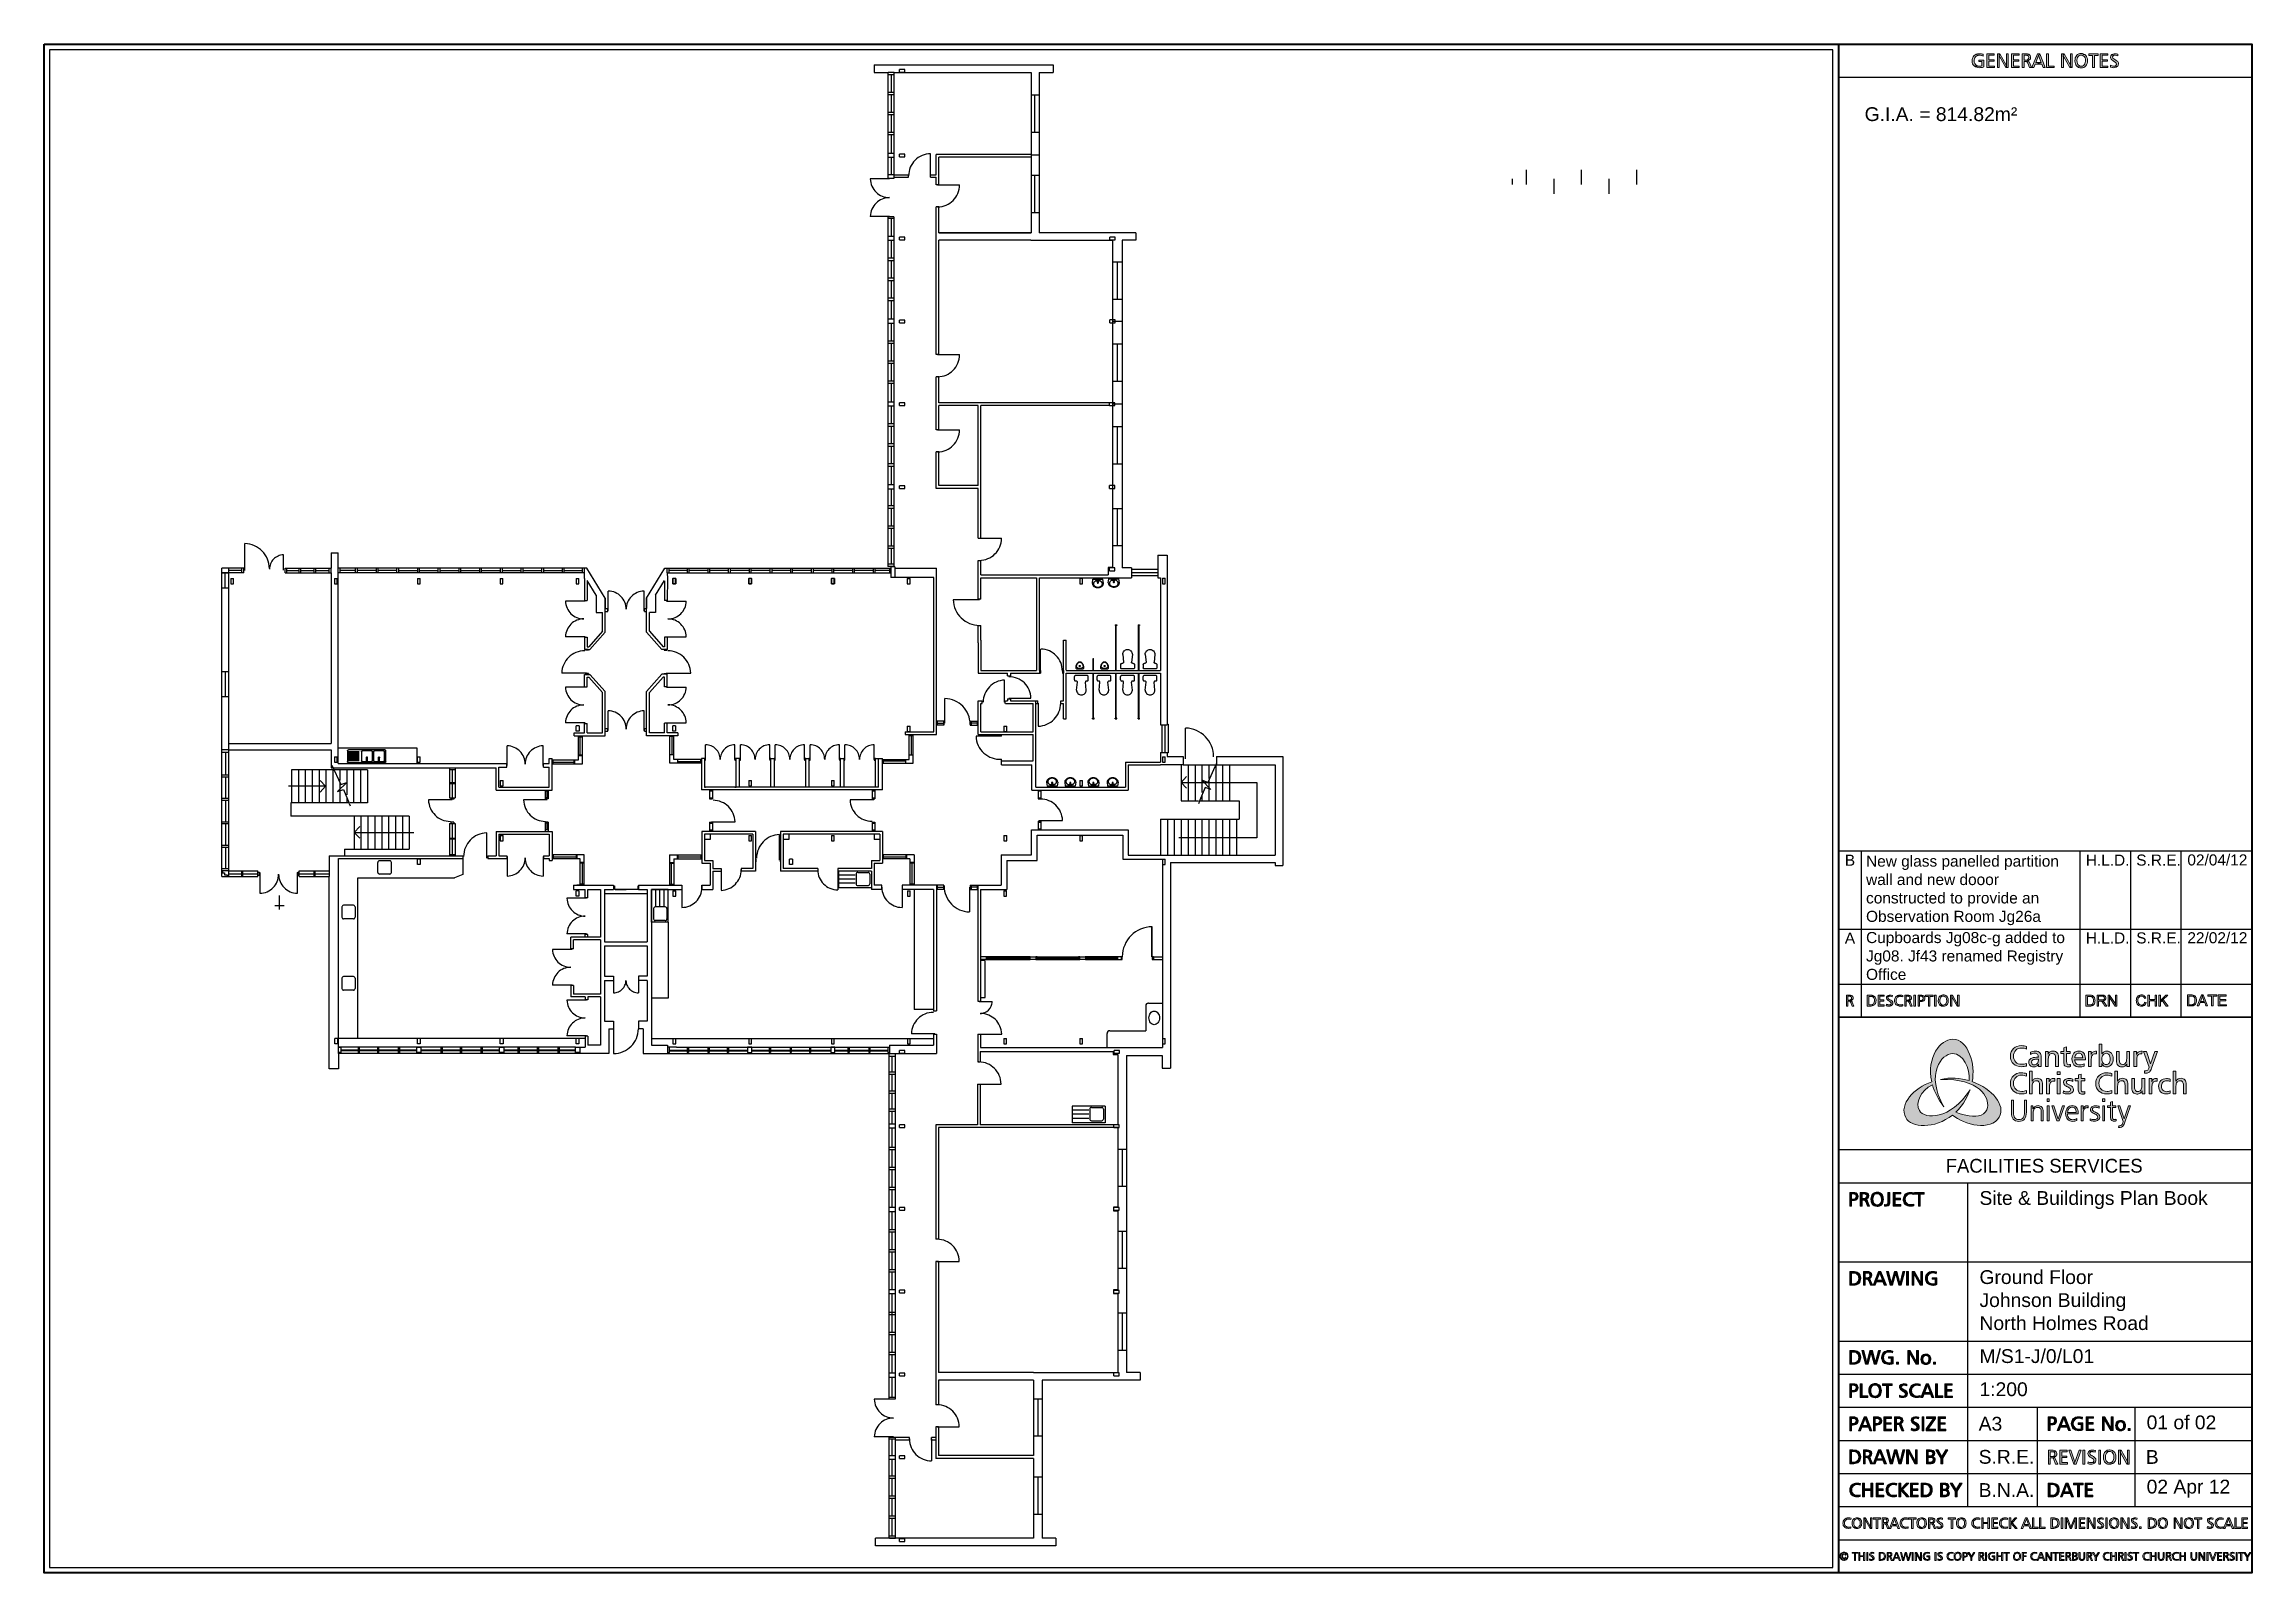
# Paper-space layout 'L01' of a CAD drawing. Header units: millimetres. Extents: x 5 to 405, y 5 to 282.
# The model-space entities are those that its viewports show. They can reach past a viewport. Long polylines and large blocks are cut down to what shows.
import ezdxf
from ezdxf.enums import TextEntityAlignment as Align

# ---------------------------------------------------------------- set-up
doc = ezdxf.new("R2010")
doc.units = ezdxf.units.MM
doc.linetypes.add('ASVLTYPE', pattern=[0.75, 0.5, -0.25])
for name, color, linetype in [('BORDER', 7, 'Continuous'), ('COLUMNS', 7, 'Continuous'), ('DOORS', 2, 'Continuous'), ('ELECTRICAL', 1, 'Continuous'), ('EXTERNAL WALLS', 1, 'Continuous'), ('FITTINGS', 40, 'Continuous'), ('GIA Text', 7, 'Continuous'), ('INTERNAL WALLS', 3, 'Continuous'), ('LIFTS', 4, 'Continuous'), ('REVISION INFO', 7, 'Continuous'), ('ROOM NAME', 4, 'Continuous'), ('ROOM NUMBER', 7, 'Continuous'), ('SANITARY', 2, 'Continuous'), ('SCALE', 7, 'Continuous'), ('SKETCH', 220, 'Continuous'), ('STAIRS', 2, 'Continuous'), ('TEXT', 5, 'Continuous'), ('TEXT AREA', 6, 'Continuous'), ('WINDOWS', 4, 'Continuous')]:
    doc.layers.add(name, color=color, linetype=linetype)
doc.layers.add('VIEWPORT', color=4, linetype='Continuous', plot=False)
doc.styles.add('CCCU CORPORATE', font='HUM777N.TTF')
doc.styles.add('CCCU STANDARD', font='arial.ttf')

psp = doc.layouts.new('L01')

# ---------------------------------------------------------------- texts
at = {"layer": 'BORDER', "char_height": 2.5, "style": 'CCCU STANDARD'}
for s, insert, width, attachment_point in [('Site & Buildings Plan Book', (355.79, 74.34), 48.3904, 1), ('Ground Floor\\PJohnson Building\\PNorth Holmes Road', (355.79, 60.01), 48.3904, 1), ('M/S1-J/0/L01', (355.79, 44.43), 49.1079, 4), ('1:200', (355.79, 38.43), 48.9029, 4), ('A3', (355.64, 32.18), 10.1687, 4), ('01 of 02', (386.07, 32.43), 15.2617, 4), ('S.R.E.', (355.64, 26.18), 10.027, 4), ('B.N.A.', (355.64, 20.18), 15.396, 4), ('02 Apr 12', (386.07, 20.43), 18.6471, 4)]:
    psp.add_mtext(s, dxfattribs=dict(at, insert=insert, width=width, attachment_point=attachment_point))
at = {"layer": 'GIA Text', "insert": (334.98, 270.68), "char_height": 2.5, "width": 28.7891, "attachment_point": 1, "style": 'CCCU STANDARD'}
psp.add_mtext('G.I.A. = 814.82m²', dxfattribs=at)
at = {"layer": 'REVISION INFO', "style": 'CCCU STANDARD'}
for s, insert, char_height, width, attachment_point in [('B', (332.33, 134.28), 2, 4.2063, 5), ('New glass panelled partition wall and new dooor constructed to provide an Observation Room Jg26a', (335.24, 128.81), 2, 37.4124, 4), ('H.L.D.', (375.05, 134.29), 2, 7.4013, 4), ('S.R.E.', (384.19, 134.29), 2, 7.7088, 4), ('02/04/12', (393.45, 134.32), 2, 10.6855, 4), ('A', (332.33, 120.18), 2, 4.2063, 5), ('Cupboards Jg08c-g added to Jg08. Jf43 renamed Registry Office', (335.24, 116.92), 2, 37.4124, 4), ('H.L.D.', (375.05, 120.19), 2, 7.4013, 4), ('S.R.E.', (384.19, 120.19), 2, 7.7088, 4), ('22/02/12', (393.45, 120.22), 2, 10.6855, 4), ('B', (385.92, 26.18), 2.5, 15.1518, 4)]:
    psp.add_mtext(s, dxfattribs=dict(at, insert=insert, char_height=char_height, width=width, attachment_point=attachment_point))

msp = doc.modelspace()

# ---------------------------------------------------------------- texts
at = {"layer": 'ROOM NAME', "linetype": 'Continuous', "style": 'CCCU STANDARD'}
for s, height, p in [('South Wing', 750, (19859, 42174)), ('Lift', 350, (14537, 22862)), ('North Wing', 750, (20051, 12559))]:
    msp.add_text(s, height=height, dxfattribs=at).set_placement(p, align=Align.MIDDLE_CENTER)
at = {"layer": 'ROOM NAME', "attachment_point": 5, "style": 'CCCU STANDARD'}
for s, insert, char_height, width in [('Office', (26949, 51456), 250, 3157.81), ('Office', (27982, 49113), 250, 3157.81), ('Seminar Room', (28933, 44283), 250, 3696.94), ('Electrical\\PDistribution', (26720, 39721), 200, 2889.87), ('Prep Room', (30163, 38497), 250, 2681.37), ('Corridor', (25791, 36788), 250, 2004.73), ('Cupboard', (12855, 33584), 250, 1823.79), ('Cupboard', (16229, 33584), 250, 1823.79), ('Seminar Room', (8879, 31874), 250, 3696.94), ('Corridor', (14554, 31967), 250, 2004.73), ('Seminar Room', (20817, 31874), 250, 3696.94), ('Female WC Lobby', (29556, 31091), 187.5, 2215.01), ('Cupboard', (12977, 30465), 250, 1823.79), ('Cupboard', (16366, 30451), 250, 1823.79), ("Cleaners Cup'd", (28447, 29936), 200, 2250.24), ('Cupboard', (28762, 28846), 250, 1787.1), ('Cupboard', (10919, 28052), 250, 1823.79), ('Cupboard', (18052, 27970), 180, 1823.79), ('Cupboard', (19349, 27979), 180, 1823.79), ('Cupboard', (20589, 27950), 180, 1823.79), ('Cupboard', (21867, 27970), 180, 1823.79), ('Cupboard', (23117, 27970), 180, 1823.79), ('Corridor', (9810, 26521), 250, 2004.73), ('Corridor', (14739, 26725), 250, 2004.73), ('Corridor', (20961, 26689), 250, 2004.73), ('Corridor', (26541, 26756), 250, 2004.73), ('Stairwell', (32648, 26609), 250, 2431.88), ('Stairwell', (1820, 26233), 250, 2431.88), ('Cupboard', (10906, 25159), 250, 1823.79), ('Cupboard', (18396, 25164), 250, 1806.46), ('Cupboard', (21992, 25115), 250, 2687.45), ('Cupboard', (17024, 24387), 200, 1416.74), ('Cupboard', (24310, 24326), 200, 1429.93), ('X-Ray Room', (31136, 23465), 250, 3369.04), ('Cupboard', (12964, 22881), 250, 1823.79), ('Seminar Room', (8882, 21072), 250, 3696.94), ('Lift Motor Room', (14676, 21045), 200, 1502.21), ('Seminar Room', (20839, 21360), 250, 3696.94), ('Cupboard', (12999, 19080), 250, 1823.79), ('Corridor', (14667, 19509), 250, 1415.38), ('X-Ray Observation Room', (31016, 19774), 250, 4287.74), ('Corridor', (25992, 16094), 250, 2004.73), ('Radiography Skills Lab', (30307, 16346), 250, 3678.14), ('Radiography Skills Lab', (29248, 10330), 250, 3678.14), ('Office', (27892, 4487), 250, 3157.81), ('Office', (26833, 1428), 250, 3157.81)]:
    msp.add_mtext(s, dxfattribs=dict(at, insert=insert, char_height=char_height, width=width))
at = {"layer": 'ROOM NAME', "char_height": 250, "attachment_point": 5, "style": 'CCCU STANDARD'}
for s, width, insert in [('Male WC', 2645.65, (31892, 33714)), ('Plantroom', 2372.97, (1905, 31218)), ('Female WC', 2645.65, (31850, 29450))]:
    msp.add_mtext_dynamic_manual_height_columns(s, width=width, gutter_width=1250, heights=[0], dxfattribs=dict(at, insert=insert))
at = {"layer": 'ROOM NAME', "linetype": 'Continuous', "insert": (28577, 33787), "char_height": 250, "width": 2025, "attachment_point": 5, "style": 'CCCU STANDARD'}
msp.add_mtext('\\P\\P\\PAccessible\\PWC', dxfattribs=at)
at = {"layer": 'ROOM NAME', "insert": (13081, 20935), "char_height": 250, "width": 1823.79, "attachment_point": 5, "rotation": 90, "style": 'CCCU STANDARD'}
msp.add_mtext('Cupboard', dxfattribs=at)
at = {"layer": 'ROOM NUMBER', "attachment_point": 5, "style": 'CCCU STANDARD'}
for s, insert, char_height in [('Jg24', (26945, 51893), 250), ('Jg23', (27944, 49539), 250), ('Jg22', (29006, 44764), 250), ('Jg21', (26694, 40349), 250), ('Jg20', (30062, 39022), 250), ('Jg15', (25794, 37272), 250), ('Jg07a', (12927, 33990), 250), ('Jg08a', (16185, 33963), 250), ('Jg18', (28542, 33810), 250), ('Jg19', (31819, 34153), 250), ('Jg07', (8860, 32301), 250), ('Jg06', (14589, 32373), 250), ('Jg08', (20703, 32367), 250), ('Jg02', (1896, 31692), 250), ('Jg17', (29487, 31454), 250), ('Jg07b', (12941, 30905), 250), ('Jg08b', (16298, 30819), 250), ('Jg16', (28420, 30304), 250), ('Jg17a', (31893, 29823), 250), ('Jg11a', (28755, 29165), 250), ('Jg07c', (10955, 28460), 250), ('Jg08c', (18065, 28263), 180), ('Jg08d', (19362, 28273), 180), ('Jg08e', (20602, 28244), 180), ('Jg08f', (21880, 28263), 180), ('Jg08g', (23130, 28263), 180), ('Jg05', (14678, 27152), 250), ('Jg09', (20867, 27090), 250), ('Jg11', (26495, 27238), 250), ('Jg01', (1692, 26665), 250), ('Jg03', (9826, 26922), 250), ('Jg12', (32593, 26997), 250), ('Jg04a', (10872, 25552), 250), ('Jg10a', (18323, 25530), 250), ('Jg10b', (21892, 25460), 250), ('Jg10c', (16963, 24704), 250), ('Jg10d', (24255, 24634), 250), ('Jg26', (31056, 23938), 250), ('Jg04b', (13029, 23237), 250), ('Jg13', (14587, 23352), 250), ('Jg04', (8884, 21494), 250), ('Jg14a', (14597, 21513), 250), ('Jg10', (20853, 21841), 250), ('Jg26a', (31056, 20247), 250), ('Jg04d', (13071, 19465), 250), ('Jg14', (14587, 19830), 250), ('Jg27', (30205, 16791), 250), ('Jg25', (25929, 16598), 250), ('Jg28', (29240, 10977), 250), ('Jg29', (27866, 4885), 250), ('Jg30', (26838, 1821), 250)]:
    msp.add_mtext_dynamic_manual_height_columns(s, width=2104.33, gutter_width=1250, heights=[0], dxfattribs=dict(at, insert=insert, char_height=char_height))
at = {"layer": 'ROOM NUMBER', "insert": (12715, 20875), "char_height": 250, "attachment_point": 5, "rotation": 90, "style": 'CCCU STANDARD'}
msp.add_mtext_dynamic_manual_height_columns('Jg04c', width=2104.33, gutter_width=1250, heights=[0], dxfattribs=at)
at = {"layer": 'SANITARY', "linetype": 'Continuous', "insert": (5732, 24645), "char_height": 100, "width": 639.77, "attachment_point": 1, "style": 'CCCU CORPORATE'}
msp.add_mtext('SINK', dxfattribs=at)
at = {"layer": 'SANITARY', "linetype": 'Continuous', "char_height": 100, "width": 639.77, "attachment_point": 1, "style": 'CCCU CORPORATE'}
for s, insert, rotation in [('SINK', (4518, 22787), 90), ('SINK', (4518, 20205), 90), ('SINK &\\PDRAINER', (32328, 15934), 270)]:
    msp.add_mtext(s, dxfattribs=dict(at, insert=insert, rotation=rotation))
at = {"layer": 'SCALE', "char_height": 250, "width": 562, "attachment_point": 1, "style": 'CCCU STANDARD'}
for s, insert in [('1M', (46969, 50165)), ('3M', (48969, 50165)), ('5M', (50969, 50165)), ('2M', (48071, 48948)), ('4M', (50071, 48948))]:
    msp.add_mtext(s, dxfattribs=dict(at, insert=insert))
at = {"layer": 'STAIRS', "linetype": 'Continuous', "char_height": 100, "width": 354.27, "attachment_point": 1, "style": 'CCCU CORPORATE'}
for insert in [(2067, 27641), (6939, 26047)]:
    msp.add_mtext('UP', dxfattribs=dict(at, insert=insert))
at = {"layer": 'TEXT', "linetype": 'Continuous', "insert": (1411, 23017), "char_height": 250, "width": 2717, "attachment_point": 1, "style": 'CCCU STANDARD'}
msp.add_mtext('Entrance', dxfattribs=at)
at = {"layer": 'TEXT', "linetype": 'Continuous', "insert": (15811, 22728), "char_height": 100, "width": 639.77, "attachment_point": 1, "rotation": 90, "style": 'CCCU CORPORATE'}
msp.add_mtext('SINK', dxfattribs=at)
at = {"layer": 'TEXT AREA', "width": 3296.71, "attachment_point": 5, "style": 'CCCU STANDARD'}
for s, insert, char_height in [('15.90 sqm', (26954, 50989), 250), ('9.17 sqm', (27933, 48672), 250), ('37.03 sqm', (28955, 43667), 250), ('4.14 sqm', (26784, 39161), 250), ('29.31 sqm', (30158, 38047), 250), ('37.24 sqm', (25790, 36259), 250), ('0.9 sqm', (12923, 33176), 250), ('8.98 sqm', (16268, 33176), 250), ('14.78 sqm', (31986, 33191), 250), ('6.84 sqm', (28556, 32480), 250), ('61.52 sqm', (8869, 31407), 250), ('8.39 sqm', (14682, 31403), 250), ('64.0 sqm', (20865, 31400), 250), ('23.04 sqm', (1997, 30808), 250), ('2.01 sqm', (29537, 30787), 250), ('1.04 sqm', (12949, 30043), 250), ('1.04 sqm', (16261, 30103), 250), ('1.99 sqm', (28472, 29597), 250), ('16.31 sqm', (31924, 28987), 250), ('1.09 sqm', (28874, 28551), 250), ('1.42 sqm', (10939, 27629), 250), ('1.16 sqm', (18052, 27676), 180), ('1.16 sqm', (19349, 27686), 180), ('1.16 sqm', (20589, 27657), 180), ('1.16 sqm', (21867, 27676), 180), ('1.16 sqm', (23117, 27676), 180), ('25.63 sqm', (14712, 26261), 250), ('9.72 sm', (21028, 26273), 250), ('30.13 sqm', (1803, 25859), 250), ('7.59 sqm', (9769, 26136), 250), ('26.15 sqm', (26617, 26191), 250), ('22.16 sqm', (32708, 26113), 250), ('1.49 sqm', (10990, 24784), 250), ('2.12 sqm', (18448, 24798), 250), ('4.29 sqm', (22018, 24771), 250), ('1.26 sqm', (17086, 24059), 250), ('1.24 sqm', (24303, 24032), 250), ('24.92 sqm', (31053, 23037), 250), ('0.84 sqm', (13001, 22476), 250), ('3.01 sqm', (14610, 22402), 250), ('62.69 sqm', (20893, 20771), 250), ('60.05 sqm', (8898, 20609), 250), ('1.77 sqm', (14646, 20607), 187.5), ('2.48 sqm', (14624, 19185), 187.5), ('21.09 sqm', (31053, 19346), 250), ('0.86 sqm', (13041, 18719), 187.5), ('13.25 sqm', (30272, 15905), 250), ('33.67 sqm', (26061, 15633), 250), ('57.69 sqm', (29258, 9789), 250), ('9.46 sqm', (27970, 4022), 250), ('15.46 sqm', (26918, 1031), 250)]:
    msp.add_mtext(s, dxfattribs=dict(at, insert=insert, char_height=char_height))
at = {"layer": 'TEXT AREA', "insert": (13476, 20985), "char_height": 250, "width": 3296.71, "attachment_point": 5, "rotation": 90, "style": 'CCCU STANDARD'}
msp.add_mtext('1.98 sqm', dxfattribs=at)

# ---------------------------------------------------------------- blocks, each defined once
blk = doc.blocks.new('A3 REVISION BORDER')
at = {"layer": 'REVISION INFO', "lineweight": 0}
h = blk.add_hatch(color=256, dxfattribs=at)
h.paths.add_polyline_path([(332.22, 103.86), (331.68, 103.86), (331.68, 101.86), (331.96, 101.86), (331.96, 102.74), (332.12, 102.74), (332.62, 102.78), (332.48, 102.86), (332.51, 102.87), (332.67, 102.93), (331.96, 102.96), (331.96, 103.64), (332.17, 103.64), (332.74, 103.73), (332.72, 103.74), (332.59, 103.81), (332.42, 103.85)])
h.paths.add_polyline_path([(332.74, 103.73), (332.17, 103.64), (332.19, 103.64), (332.38, 103.62), (332.51, 103.56), (332.59, 103.48), (332.63, 103.31), (332.6, 103.18), (332.51, 103.05), (332.5, 103.05), (332.36, 102.98), (332.18, 102.96), (331.96, 102.96), (332.67, 102.93), (332.8, 103.03), (332.8, 103.03), (332.88, 103.17), (332.91, 103.35), (332.9, 103.46), (332.85, 103.61)])
h.paths.add_polyline_path([(332.62, 102.78), (332.12, 102.74), (332.19, 102.74), (332.35, 102.69), (332.38, 102.66), (332.48, 102.51), (332.74, 101.86), (333.04, 101.86), (332.74, 102.57), (332.7, 102.64)])
h.paths.add_polyline_path([(379.37, 103.86), (379.35, 103.44), (380.4, 101.86), (380.42, 102.3)])
h.paths.add_polyline_path([(379.37, 103.86), (379.1, 103.86), (379.1, 101.86), (379.35, 101.86), (379.35, 103.44)])
h.paths.add_polyline_path([(380.67, 103.86), (380.42, 103.86), (380.42, 102.3), (380.4, 101.86), (380.67, 101.86)])
h.paths.add_polyline_path([(377.97, 103.86), (377.09, 103.86), (377.09, 101.86), (377.35, 101.86), (377.35, 102.75), (377.66, 102.75), (378.12, 102.78), (378.27, 102.8), (378.43, 102.87), (378.55, 102.96), (377.35, 102.98), (377.35, 103.64), (377.98, 103.64), (378.52, 103.72), (378.38, 103.81), (378.34, 103.83), (378.18, 103.85)])
h.paths.add_polyline_path([(378.52, 103.72), (377.98, 103.64), (377.99, 103.64), (378.18, 103.62), (378.31, 103.55), (378.37, 103.48), (378.41, 103.32), (378.41, 103.3), (378.36, 103.14), (378.35, 103.12), (378.2, 103.02), (378.11, 103), (377.92, 102.98), (377.35, 102.98), (378.55, 102.96), (378.58, 103), (378.66, 103.15), (378.69, 103.32), (378.67, 103.46), (378.6, 103.62)])
h.paths.add_polyline_path([(378.12, 102.78), (377.66, 102.75), (377.81, 102.74), (377.93, 102.69), (377.94, 102.68), (378.06, 102.56), (378.14, 102.45), (378.25, 102.28), (378.52, 101.86), (378.85, 101.86), (378.5, 102.41), (378.4, 102.55), (378.28, 102.68), (378.27, 102.68)])
h.paths.add_polyline_path([(375.75, 103.86), (375.07, 103.86), (375.07, 101.86), (375.79, 101.86), (375.94, 101.87), (376.11, 101.9), (376.2, 101.93), (376.35, 102), (376.41, 102.05), (375.33, 102.1), (375.33, 103.63), (375.75, 103.63), (376.4, 103.69), (376.28, 103.78), (376.11, 103.84), (376.11, 103.84), (375.96, 103.86)])
h.paths.add_polyline_path([(376.4, 103.69), (375.75, 103.63), (375.95, 103.62), (376.09, 103.59), (376.23, 103.51), (376.35, 103.36), (376.4, 103.25), (376.43, 103.08), (376.45, 102.88), (376.45, 102.83), (376.43, 102.65), (376.39, 102.49), (376.34, 102.38), (376.25, 102.24), (376.22, 102.22), (376.07, 102.14), (375.95, 102.11), (375.76, 102.1), (375.33, 102.1), (376.41, 102.05), (376.53, 102.18), (376.6, 102.3), (376.67, 102.47), (376.68, 102.52), (376.71, 102.69), (376.72, 102.87), (376.71, 103.02), (376.69, 103.19), (376.64, 103.35), (376.61, 103.42), (376.52, 103.57)])
h.paths.add_polyline_path([(388.57, 103.86), (388.3, 103.86), (388.3, 101.86), (388.57, 101.86), (388.57, 102.56), (388.57, 102.87)])
h.paths.add_polyline_path([(389.92, 103.86), (389.56, 103.86), (388.57, 102.87), (388.57, 102.56), (388.9, 102.88), (389.08, 103.06)])
h.paths.add_polyline_path([(389.08, 103.06), (388.9, 102.88), (389.61, 101.86), (389.96, 101.86)])
h.paths.add_polyline_path([(386.57, 103.86), (386.31, 103.86), (386.31, 101.86), (386.57, 101.86), (386.57, 102.81), (387.61, 102.81), (386.57, 103.04)])
h.paths.add_polyline_path([(387.87, 103.86), (387.61, 103.86), (387.61, 103.04), (386.57, 103.04), (387.61, 102.81), (387.61, 101.86), (387.87, 101.86)])
h.paths.add_polyline_path([(385.15, 103.9), (384.99, 103.89), (384.82, 103.85), (384.66, 103.78), (384.54, 103.7), (385.14, 103.67), (385.15, 103.67), (385.33, 103.65), (385.48, 103.57), (385.5, 103.55), (385.6, 103.43), (385.68, 103.25), (385.94, 103.32), (385.93, 103.32), (385.87, 103.49), (385.77, 103.63), (385.65, 103.75), (385.64, 103.76), (385.49, 103.84), (385.33, 103.88)])
h.paths.add_polyline_path([(384.54, 103.7), (384.42, 103.57), (384.32, 103.43), (384.31, 103.39), (384.25, 103.24), (384.22, 103.06), (384.2, 102.88), (384.2, 102.85), (384.22, 102.68), (384.25, 102.51), (384.31, 102.34), (384.38, 102.2), (384.49, 102.07), (384.62, 101.96), (384.64, 101.95), (384.78, 101.89), (384.95, 101.85), (385.14, 101.83), (385.2, 101.83), (385.37, 101.86), (385.53, 101.91), (385.67, 102), (385.72, 102.05), (385.12, 102.06), (385.11, 102.06), (384.94, 102.08), (384.78, 102.15), (384.76, 102.17), (384.64, 102.28), (384.55, 102.44), (384.52, 102.53), (384.49, 102.69), (384.48, 102.88), (384.48, 102.92), (384.5, 103.1), (384.54, 103.27), (384.55, 103.29), (384.63, 103.44), (384.76, 103.56), (384.8, 103.59), (384.96, 103.65), (385.14, 103.67)])
h.paths.add_polyline_path([(385.71, 102.57), (385.68, 102.46), (385.6, 102.3), (385.5, 102.19), (385.45, 102.15), (385.3, 102.08), (385.12, 102.06), (385.72, 102.05), (385.83, 102.17), (385.91, 102.32), (385.97, 102.5)])
h.paths.add_polyline_path([(352.08, 103.85), (351.82, 103.85), (351.82, 102.38), (351.83, 102.23), (351.83, 102.21), (351.86, 102.03), (351.73, 101.85), (352.08, 101.85)])
h.paths.add_polyline_path([(350.89, 103.85), (350.76, 103.7), (350.76, 103.69), (350.81, 103.52), (350.85, 103.43), (351.73, 101.85), (351.86, 102.03), (351.8, 102.19), (351.76, 102.3)])
h.paths.add_polyline_path([(350.89, 103.85), (350.54, 103.85), (350.54, 101.85), (350.79, 101.85), (350.79, 103.32), (350.79, 103.45), (350.78, 103.51), (350.76, 103.7)])
h.paths.add_polyline_path([(349.23, 103.89), (349.16, 103.89), (348.99, 103.86), (348.83, 103.81), (348.69, 103.73), (349.23, 103.67), (349.25, 103.67), (349.41, 103.64), (349.56, 103.57), (349.68, 103.45), (349.74, 103.36), (349.8, 103.22), (349.84, 103.05), (349.85, 102.86), (349.85, 102.73), (349.82, 102.55), (349.76, 102.4), (349.68, 102.27), (349.67, 102.26), (349.55, 102.14), (349.4, 102.07), (349.23, 102.05), (348.62, 102.05), (348.74, 101.95), (348.89, 101.87), (349.05, 101.83), (349.23, 101.82), (349.31, 101.82), (349.48, 101.85), (349.64, 101.9), (349.78, 101.98), (349.9, 102.1), (349.97, 102.19), (350.05, 102.33), (350.1, 102.49), (350.13, 102.66), (350.14, 102.86), (350.13, 103.01), (350.11, 103.19), (350.06, 103.35), (349.99, 103.49), (349.9, 103.62), (349.85, 103.66), (349.72, 103.76), (349.58, 103.84), (349.41, 103.88)])
h.paths.add_polyline_path([(348.69, 103.73), (348.57, 103.62), (348.5, 103.52), (348.42, 103.38), (348.37, 103.22), (348.34, 103.05), (348.32, 102.86), (348.33, 102.7), (348.36, 102.52), (348.41, 102.36), (348.48, 102.22), (348.57, 102.1), (348.62, 102.05), (349.23, 102.05), (349.22, 102.05), (349.05, 102.08), (348.91, 102.15), (348.78, 102.27), (348.73, 102.35), (348.67, 102.5), (348.63, 102.67), (348.62, 102.86), (348.62, 102.99), (348.65, 103.16), (348.7, 103.32), (348.78, 103.45), (348.8, 103.46), (348.92, 103.58), (349.07, 103.65), (349.23, 103.67)])
h.paths.add_polyline_path([(347.65, 103.85), (347.93, 103.85), (347.93, 101.85), (347.65, 101.85)])
h.paths.add_polyline_path([(347.38, 103.85), (345.98, 103.85), (345.98, 103.62), (346.54, 103.62), (346.54, 101.85), (346.82, 101.85), (346.82, 103.62), (347.38, 103.62)])
h.paths.add_polyline_path([(345.17, 103.85), (344.67, 103.85), (344.67, 101.85), (344.95, 101.85), (344.95, 102.67), (345.16, 102.67), (345.23, 102.67), (345.41, 102.7), (345.57, 102.75), (345.7, 102.83), (344.95, 102.89), (344.95, 103.64), (345.17, 103.64), (345.71, 103.71), (345.67, 103.74), (345.54, 103.8), (345.37, 103.84)])
h.paths.add_polyline_path([(345.71, 103.71), (345.17, 103.64), (345.35, 103.61), (345.49, 103.54), (345.56, 103.44), (345.6, 103.27), (345.57, 103.12), (345.48, 102.99), (345.46, 102.98), (345.32, 102.91), (345.13, 102.89), (344.95, 102.89), (345.7, 102.83), (345.8, 102.94), (345.86, 103.09), (345.89, 103.26), (345.87, 103.44), (345.81, 103.59)])
h.paths.add_polyline_path([(343.9, 103.85), (344.18, 103.85), (344.18, 101.85), (343.9, 101.85)])
h.paths.add_polyline_path([(342.79, 103.85), (342.25, 103.85), (342.25, 101.85), (342.53, 101.85), (342.53, 102.74), (342.69, 102.74), (343.19, 102.77), (343.04, 102.86), (343.08, 102.86), (343.24, 102.93), (342.53, 102.96), (342.53, 103.64), (342.74, 103.64), (343.31, 103.73), (343.29, 103.74), (343.16, 103.8), (342.99, 103.84)])
h.paths.add_polyline_path([(343.31, 103.73), (342.74, 103.64), (342.76, 103.64), (342.95, 103.62), (343.08, 103.56), (343.15, 103.47), (343.19, 103.3), (343.17, 103.18), (343.08, 103.05), (343.07, 103.05), (342.93, 102.98), (342.74, 102.96), (342.53, 102.96), (343.24, 102.93), (343.37, 103.03), (343.45, 103.17), (343.48, 103.34), (343.47, 103.45), (343.41, 103.61)])
h.paths.add_polyline_path([(343.19, 102.77), (342.69, 102.74), (342.76, 102.74), (342.91, 102.69), (342.95, 102.66), (343.04, 102.51), (343.31, 101.85), (343.61, 101.85), (343.3, 102.57), (343.27, 102.64)])
h.paths.add_polyline_path([(341.46, 103.86), (341.27, 103.85), (341.1, 103.82), (340.95, 103.76), (340.81, 103.68), (341.47, 103.64), (341.52, 103.63), (341.69, 103.61), (341.75, 103.6), (341.92, 103.54), (341.93, 103.78), (341.88, 103.8), (341.71, 103.84), (341.63, 103.85)])
h.paths.add_polyline_path([(340.81, 103.68), (340.68, 103.59), (340.59, 103.48), (340.5, 103.35), (340.44, 103.2), (340.4, 103.03), (340.39, 102.84), (340.4, 102.7), (340.43, 102.53), (340.49, 102.38), (340.57, 102.24), (340.68, 102.12), (340.79, 102.02), (341.47, 102.08), (341.34, 102.09), (341.17, 102.13), (341.02, 102.19), (340.9, 102.29), (340.83, 102.37), (340.75, 102.51), (340.7, 102.67), (340.69, 102.86), (340.69, 102.98), (340.73, 103.15), (340.8, 103.3), (340.9, 103.43), (340.98, 103.5), (341.12, 103.58), (341.28, 103.62), (341.47, 103.64)])
h.paths.add_polyline_path([(341.91, 102.17), (341.87, 102.15), (341.7, 102.11), (341.64, 102.1), (341.47, 102.08), (340.79, 102.02), (340.93, 101.95), (341.09, 101.89), (341.26, 101.86), (341.45, 101.85), (341.53, 101.85), (341.7, 101.87), (341.76, 101.88), (341.92, 101.92)])
h.paths.add_polyline_path([(339.59, 103.87), (339.4, 103.85), (339.24, 103.81), (339.1, 103.74), (339.04, 103.67), (339.59, 103.65), (339.63, 103.65), (339.79, 103.62), (339.82, 103.62), (339.99, 103.56), (340.02, 103.8), (339.98, 103.81), (339.81, 103.85), (339.76, 103.86)])
h.paths.add_polyline_path([(339.04, 103.67), (338.95, 103.53), (338.93, 103.36), (338.94, 103.25), (339.02, 103.09), (339.12, 102.97), (339.27, 102.86), (339.38, 102.8), (339.53, 102.7), (339.68, 102.58), (339.77, 102.47), (339.79, 102.36), (339.79, 102.28), (339.69, 102.15), (339.59, 102.1), (339.41, 102.07), (339.91, 102), (340, 102.11), (340.07, 102.25), (340.09, 102.42), (340.07, 102.58), (339.98, 102.73), (339.89, 102.82), (339.75, 102.92), (339.57, 103.02), (339.56, 103.03), (339.38, 103.14), (339.27, 103.23), (339.26, 103.24), (339.21, 103.4), (339.21, 103.45), (339.31, 103.58), (339.41, 103.62), (339.59, 103.65)])
h.paths.add_polyline_path([(338.94, 102.2), (338.91, 101.93), (338.99, 101.9), (339.15, 101.86), (339.25, 101.85), (339.43, 101.84), (339.44, 101.84), (339.62, 101.86), (339.77, 101.92), (339.91, 102), (339.41, 102.07), (339.35, 102.07), (339.18, 102.1), (339.11, 102.13)])
h.paths.add_polyline_path([(338.52, 103.85), (337.44, 103.85), (337.44, 101.85), (338.55, 101.85), (338.55, 102.08), (337.72, 102.08), (337.72, 102.78), (338.48, 102.78), (338.48, 103), (337.72, 103), (337.72, 103.64), (338.52, 103.64)])
h.paths.add_polyline_path([(335.93, 103.85), (335.46, 103.85), (335.46, 101.85), (335.93, 101.85), (335.98, 101.85), (336.17, 101.87), (336.35, 101.9), (336.51, 101.96), (336.64, 102.03), (335.74, 102.09), (335.74, 103.63), (335.98, 103.63), (336.62, 103.71), (336.48, 103.77), (336.32, 103.82), (336.13, 103.85)])
h.paths.add_polyline_path([(336.62, 103.71), (335.98, 103.63), (336.12, 103.62), (336.3, 103.59), (336.44, 103.53), (336.56, 103.43), (336.63, 103.36), (336.7, 103.22), (336.75, 103.06), (336.77, 102.87), (336.76, 102.73), (336.72, 102.56), (336.65, 102.42), (336.56, 102.29), (336.47, 102.22), (336.32, 102.15), (336.16, 102.1), (335.97, 102.09), (335.74, 102.09), (336.64, 102.03), (336.77, 102.11), (336.86, 102.21), (336.95, 102.34), (337.01, 102.49), (337.04, 102.66), (337.06, 102.85), (337.05, 103.03), (337.02, 103.2), (336.96, 103.36), (336.88, 103.49), (336.78, 103.6), (336.74, 103.63)])
h.paths.add_polyline_path([(400.49, 103.89), (399.04, 103.89), (399.04, 101.89), (400.53, 101.89), (400.53, 102.12), (399.31, 102.12), (399.31, 102.81), (400.42, 102.81), (400.42, 103.04), (399.31, 103.04), (399.31, 103.65), (400.49, 103.65)])
h.paths.add_polyline_path([(398.77, 103.89), (397.18, 103.89), (397.18, 103.65), (397.84, 103.65), (397.84, 101.89), (398.11, 101.89), (398.11, 103.65), (398.77, 103.65)])
h.paths.add_polyline_path([(396.3, 103.89), (396.16, 103.68), (396.17, 103.61), (396.23, 103.45), (396.3, 103.26), (396.5, 102.71), (395.83, 102.71), (396.59, 102.49), (396.82, 101.89), (397.12, 101.89)])
h.paths.add_polyline_path([(396.3, 103.89), (396.02, 103.89), (395.25, 101.89), (395.53, 101.89), (395.75, 102.49), (396.59, 102.49), (395.83, 102.71), (396.05, 103.3), (396.06, 103.34), (396.12, 103.51), (396.16, 103.68)])
h.paths.add_polyline_path([(394.14, 103.89), (393.45, 103.89), (393.45, 101.89), (394.17, 101.89), (394.33, 101.9), (394.5, 101.92), (394.58, 101.95), (394.73, 102.02), (394.8, 102.07), (393.72, 102.12), (393.72, 103.65), (394.14, 103.65), (394.79, 103.72), (394.66, 103.8), (394.5, 103.86), (394.49, 103.86), (394.34, 103.88)])
h.paths.add_polyline_path([(394.79, 103.72), (394.14, 103.65), (394.34, 103.64), (394.48, 103.61), (394.61, 103.53), (394.73, 103.39), (394.78, 103.27), (394.82, 103.1), (394.83, 102.91), (394.83, 102.86), (394.82, 102.68), (394.78, 102.52), (394.73, 102.4), (394.63, 102.26), (394.61, 102.24), (394.46, 102.16), (394.34, 102.14), (394.14, 102.12), (393.72, 102.12), (394.8, 102.07), (394.91, 102.21), (394.99, 102.32), (395.05, 102.49), (395.07, 102.55), (395.1, 102.72), (395.1, 102.9), (395.1, 103.04), (395.07, 103.22), (395.03, 103.38), (395, 103.44), (394.91, 103.59)])
at = {"layer": 'REVISION INFO'}
for p, q in [((334.44, 99.85), (334.44, 105.85)), ((374.05, 99.86), (374.05, 105.86)), ((383.19, 99.86), (383.19, 105.86)), ((392.33, 99.85), (392.33, 105.85))]:
    blk.add_line(p, q, dxfattribs=at)
blk.add_lwpolyline([(330.23, 105.85), (405.13, 105.85)], dxfattribs=at)
at = {"layer": 'REVISION INFO', "color": 7, "lineweight": 0}
for points in [[(332.22, 103.86), (331.68, 103.86), (331.68, 101.86), (331.96, 101.86), (331.96, 102.74), (332.12, 102.74), (332.62, 102.78), (332.48, 102.86), (332.51, 102.87), (332.67, 102.93), (331.96, 102.96), (331.96, 103.64), (332.17, 103.64), (332.74, 103.73), (332.72, 103.74), (332.59, 103.81), (332.42, 103.85)], [(332.74, 103.73), (332.17, 103.64), (332.19, 103.64), (332.38, 103.62), (332.51, 103.56), (332.59, 103.48), (332.63, 103.31), (332.6, 103.18), (332.51, 103.05), (332.5, 103.05), (332.36, 102.98), (332.18, 102.96), (331.96, 102.96), (332.67, 102.93), (332.8, 103.03), (332.8, 103.03), (332.88, 103.17), (332.91, 103.35), (332.9, 103.46), (332.85, 103.61)], [(332.62, 102.78), (332.12, 102.74), (332.19, 102.74), (332.35, 102.69), (332.38, 102.66), (332.48, 102.51), (332.74, 101.86), (333.04, 101.86), (332.74, 102.57), (332.7, 102.64)], [(335.93, 103.85), (335.46, 103.85), (335.46, 101.85), (335.93, 101.85), (335.98, 101.85), (336.17, 101.87), (336.35, 101.9), (336.51, 101.96), (336.64, 102.03), (335.74, 102.09), (335.74, 103.63), (335.98, 103.63), (336.62, 103.71), (336.48, 103.77), (336.32, 103.82), (336.13, 103.85)], [(336.62, 103.71), (335.98, 103.63), (336.12, 103.62), (336.3, 103.59), (336.44, 103.53), (336.56, 103.43), (336.63, 103.36), (336.7, 103.22), (336.75, 103.06), (336.77, 102.87), (336.76, 102.73), (336.72, 102.56), (336.65, 102.42), (336.56, 102.29), (336.47, 102.22), (336.32, 102.15), (336.16, 102.1), (335.97, 102.09), (335.74, 102.09), (336.64, 102.03), (336.77, 102.11), (336.86, 102.21), (336.95, 102.34), (337.01, 102.49), (337.04, 102.66), (337.06, 102.85), (337.05, 103.03), (337.02, 103.2), (336.96, 103.36), (336.88, 103.49), (336.78, 103.6), (336.74, 103.63)], [(338.52, 103.85), (337.44, 103.85), (337.44, 101.85), (338.55, 101.85), (338.55, 102.08), (337.72, 102.08), (337.72, 102.78), (338.48, 102.78), (338.48, 103), (337.72, 103), (337.72, 103.64), (338.52, 103.64)], [(338.94, 102.2), (338.91, 101.93), (338.99, 101.9), (339.15, 101.86), (339.25, 101.85), (339.43, 101.84), (339.44, 101.84), (339.62, 101.86), (339.77, 101.92), (339.91, 102), (339.41, 102.07), (339.35, 102.07), (339.18, 102.1), (339.11, 102.13)], [(339.04, 103.67), (338.95, 103.53), (338.93, 103.36), (338.94, 103.25), (339.02, 103.09), (339.12, 102.97), (339.27, 102.86), (339.38, 102.8), (339.53, 102.7), (339.68, 102.58), (339.77, 102.47), (339.79, 102.36), (339.79, 102.28), (339.69, 102.15), (339.59, 102.1), (339.41, 102.07), (339.91, 102), (340, 102.11), (340.07, 102.25), (340.09, 102.42), (340.07, 102.58), (339.98, 102.73), (339.89, 102.82), (339.75, 102.92), (339.57, 103.02), (339.56, 103.03), (339.38, 103.14), (339.27, 103.23), (339.26, 103.24), (339.21, 103.4), (339.21, 103.45), (339.31, 103.58), (339.41, 103.62), (339.59, 103.65)], [(339.59, 103.87), (339.4, 103.85), (339.24, 103.81), (339.1, 103.74), (339.04, 103.67), (339.59, 103.65), (339.63, 103.65), (339.79, 103.62), (339.82, 103.62), (339.99, 103.56), (340.02, 103.8), (339.98, 103.81), (339.81, 103.85), (339.76, 103.86)], [(340.81, 103.68), (340.68, 103.59), (340.59, 103.48), (340.5, 103.35), (340.44, 103.2), (340.4, 103.03), (340.39, 102.84), (340.4, 102.7), (340.43, 102.53), (340.49, 102.38), (340.57, 102.24), (340.68, 102.12), (340.79, 102.02), (341.47, 102.08), (341.34, 102.09), (341.17, 102.13), (341.02, 102.19), (340.9, 102.29), (340.83, 102.37), (340.75, 102.51), (340.7, 102.67), (340.69, 102.86), (340.69, 102.98), (340.73, 103.15), (340.8, 103.3), (340.9, 103.43), (340.98, 103.5), (341.12, 103.58), (341.28, 103.62), (341.47, 103.64)], [(341.91, 102.17), (341.87, 102.15), (341.7, 102.11), (341.64, 102.1), (341.47, 102.08), (340.79, 102.02), (340.93, 101.95), (341.09, 101.89), (341.26, 101.86), (341.45, 101.85), (341.53, 101.85), (341.7, 101.87), (341.76, 101.88), (341.92, 101.92)], [(341.46, 103.86), (341.27, 103.85), (341.1, 103.82), (340.95, 103.76), (340.81, 103.68), (341.47, 103.64), (341.52, 103.63), (341.69, 103.61), (341.75, 103.6), (341.92, 103.54), (341.93, 103.78), (341.88, 103.8), (341.71, 103.84), (341.63, 103.85)], [(342.79, 103.85), (342.25, 103.85), (342.25, 101.85), (342.53, 101.85), (342.53, 102.74), (342.69, 102.74), (343.19, 102.77), (343.04, 102.86), (343.08, 102.86), (343.24, 102.93), (342.53, 102.96), (342.53, 103.64), (342.74, 103.64), (343.31, 103.73), (343.29, 103.74), (343.16, 103.8), (342.99, 103.84)], [(343.31, 103.73), (342.74, 103.64), (342.76, 103.64), (342.95, 103.62), (343.08, 103.56), (343.15, 103.47), (343.19, 103.3), (343.17, 103.18), (343.08, 103.05), (343.07, 103.05), (342.93, 102.98), (342.74, 102.96), (342.53, 102.96), (343.24, 102.93), (343.37, 103.03), (343.37, 103.03), (343.45, 103.17), (343.48, 103.34), (343.47, 103.45), (343.41, 103.61)], [(343.19, 102.77), (342.69, 102.74), (342.76, 102.74), (342.91, 102.69), (342.95, 102.66), (343.04, 102.51), (343.31, 101.85), (343.61, 101.85), (343.3, 102.57), (343.27, 102.64)], [(343.9, 103.85), (344.18, 103.85), (344.18, 101.85), (343.9, 101.85), (343.9, 103.85)], [(345.17, 103.85), (344.67, 103.85), (344.67, 101.85), (344.95, 101.85), (344.95, 102.67), (345.16, 102.67), (345.23, 102.67), (345.41, 102.7), (345.57, 102.75), (345.7, 102.83), (344.95, 102.89), (344.95, 103.64), (345.17, 103.64), (345.71, 103.71), (345.67, 103.74), (345.54, 103.8), (345.37, 103.84)], [(345.71, 103.71), (345.17, 103.64), (345.35, 103.61), (345.49, 103.54), (345.56, 103.44), (345.6, 103.27), (345.57, 103.12), (345.48, 102.99), (345.46, 102.98), (345.32, 102.91), (345.13, 102.89), (344.95, 102.89), (345.7, 102.83), (345.8, 102.94), (345.86, 103.09), (345.89, 103.26), (345.87, 103.44), (345.81, 103.59)], [(347.38, 103.85), (345.98, 103.85), (345.98, 103.62), (346.54, 103.62), (346.54, 101.85), (346.82, 101.85), (346.82, 103.62), (347.38, 103.62)], [(347.65, 103.85), (347.93, 103.85), (347.93, 101.85), (347.65, 101.85), (347.65, 103.85)], [(348.69, 103.73), (348.57, 103.62), (348.5, 103.52), (348.42, 103.38), (348.37, 103.22), (348.34, 103.05), (348.32, 102.86), (348.33, 102.7), (348.36, 102.52), (348.41, 102.36), (348.48, 102.22), (348.57, 102.1), (348.62, 102.05), (349.23, 102.05), (349.22, 102.05), (349.05, 102.08), (348.91, 102.15), (348.78, 102.27), (348.73, 102.35), (348.67, 102.5), (348.63, 102.67), (348.62, 102.86), (348.62, 102.99), (348.65, 103.16), (348.7, 103.32), (348.78, 103.45), (348.8, 103.46), (348.92, 103.58), (349.07, 103.65), (349.23, 103.67)], [(349.23, 103.89), (349.16, 103.89), (348.99, 103.86), (348.83, 103.81), (348.69, 103.73), (349.23, 103.67), (349.25, 103.67), (349.41, 103.64), (349.56, 103.57), (349.68, 103.45), (349.74, 103.36), (349.8, 103.22), (349.84, 103.05), (349.85, 102.86), (349.85, 102.73), (349.82, 102.55), (349.76, 102.4), (349.68, 102.27), (349.67, 102.26), (349.55, 102.14), (349.4, 102.07), (349.23, 102.05), (348.62, 102.05), (348.74, 101.95), (348.89, 101.87), (349.05, 101.83), (349.23, 101.82), (349.31, 101.82), (349.48, 101.85), (349.64, 101.9), (349.78, 101.98), (349.9, 102.1), (349.97, 102.19), (350.05, 102.33), (350.1, 102.49), (350.13, 102.66), (350.14, 102.86), (350.13, 103.01), (350.11, 103.19), (350.06, 103.35), (349.99, 103.49), (349.9, 103.62), (349.85, 103.66), (349.72, 103.76), (349.58, 103.84), (349.41, 103.88)], [(350.89, 103.85), (350.54, 103.85), (350.54, 101.85), (350.79, 101.85), (350.79, 103.32), (350.79, 103.45), (350.78, 103.51), (350.76, 103.7)], [(350.89, 103.85), (350.76, 103.7), (350.76, 103.69), (350.81, 103.52), (350.85, 103.43), (351.73, 101.85), (351.86, 102.03), (351.8, 102.19), (351.76, 102.3)], [(352.08, 103.85), (351.82, 103.85), (351.82, 102.38), (351.83, 102.23), (351.83, 102.21), (351.86, 102.03), (351.73, 101.85), (352.08, 101.85)], [(375.75, 103.86), (375.07, 103.86), (375.07, 101.86), (375.79, 101.86), (375.94, 101.87), (376.11, 101.9), (376.2, 101.93), (376.35, 102), (376.41, 102.05), (375.33, 102.1), (375.33, 103.63), (375.75, 103.63), (376.4, 103.69), (376.28, 103.78), (376.11, 103.84), (376.11, 103.84), (375.96, 103.86)], [(376.4, 103.69), (375.75, 103.63), (375.95, 103.62), (376.09, 103.59), (376.23, 103.51), (376.35, 103.36), (376.4, 103.25), (376.43, 103.08), (376.45, 102.88), (376.45, 102.83), (376.43, 102.65), (376.39, 102.49), (376.34, 102.38), (376.25, 102.24), (376.22, 102.22), (376.07, 102.14), (375.95, 102.11), (375.76, 102.1), (375.33, 102.1), (376.41, 102.05), (376.53, 102.18), (376.6, 102.3), (376.67, 102.47), (376.68, 102.52), (376.71, 102.69), (376.72, 102.87), (376.71, 103.02), (376.69, 103.19), (376.64, 103.35), (376.61, 103.42), (376.52, 103.57)], [(377.97, 103.86), (377.09, 103.86), (377.09, 101.86), (377.35, 101.86), (377.35, 102.75), (377.66, 102.75), (378.12, 102.78), (378.27, 102.8), (378.43, 102.87), (378.55, 102.96), (377.35, 102.98), (377.35, 103.64), (377.98, 103.64), (378.52, 103.72), (378.38, 103.81), (378.34, 103.83), (378.18, 103.85)], [(378.52, 103.72), (377.98, 103.64), (377.99, 103.64), (378.18, 103.62), (378.31, 103.55), (378.37, 103.48), (378.41, 103.32), (378.41, 103.3), (378.36, 103.14), (378.35, 103.12), (378.2, 103.02), (378.11, 103), (377.92, 102.98), (377.35, 102.98), (378.55, 102.96), (378.58, 103), (378.66, 103.15), (378.69, 103.32), (378.67, 103.46), (378.6, 103.62)], [(378.12, 102.78), (377.66, 102.75), (377.81, 102.74), (377.93, 102.69), (377.94, 102.68), (378.06, 102.56), (378.14, 102.45), (378.25, 102.28), (378.52, 101.86), (378.85, 101.86), (378.5, 102.41), (378.4, 102.55), (378.28, 102.68), (378.27, 102.68)], [(379.37, 103.86), (379.1, 103.86), (379.1, 101.86), (379.35, 101.86), (379.35, 103.44)], [(379.37, 103.86), (379.35, 103.44), (380.4, 101.86), (380.42, 102.3)], [(380.67, 103.86), (380.42, 103.86), (380.42, 102.3), (380.4, 101.86), (380.67, 101.86)], [(384.54, 103.7), (384.42, 103.57), (384.32, 103.43), (384.31, 103.39), (384.25, 103.24), (384.22, 103.06), (384.2, 102.88), (384.2, 102.85), (384.22, 102.68), (384.25, 102.51), (384.31, 102.34), (384.38, 102.2), (384.49, 102.07), (384.62, 101.96), (384.64, 101.95), (384.78, 101.89), (384.95, 101.85), (385.14, 101.83), (385.2, 101.83), (385.37, 101.86), (385.53, 101.91), (385.67, 102), (385.72, 102.05), (385.12, 102.06), (385.11, 102.06), (384.94, 102.08), (384.78, 102.15), (384.76, 102.17), (384.64, 102.28), (384.55, 102.44), (384.52, 102.53), (384.49, 102.69), (384.48, 102.88), (384.48, 102.92), (384.5, 103.1), (384.54, 103.27), (384.55, 103.29), (384.63, 103.44), (384.76, 103.56), (384.8, 103.59), (384.96, 103.65), (385.14, 103.67)], [(385.15, 103.9), (384.99, 103.89), (384.82, 103.85), (384.66, 103.78), (384.54, 103.7), (385.14, 103.67), (385.15, 103.67), (385.33, 103.65), (385.48, 103.57), (385.5, 103.55), (385.6, 103.43), (385.68, 103.25), (385.94, 103.32), (385.93, 103.32), (385.87, 103.49), (385.77, 103.63), (385.65, 103.75), (385.64, 103.76), (385.49, 103.84), (385.33, 103.88)], [(385.71, 102.57), (385.68, 102.46), (385.6, 102.3), (385.5, 102.19), (385.45, 102.15), (385.3, 102.08), (385.12, 102.06), (385.72, 102.05), (385.83, 102.17), (385.91, 102.32), (385.97, 102.5)], [(386.57, 103.86), (386.31, 103.86), (386.31, 101.86), (386.57, 101.86), (386.57, 102.81), (387.61, 102.81), (386.57, 103.04)], [(387.87, 103.86), (387.61, 103.86), (387.61, 103.04), (386.57, 103.04), (387.61, 102.81), (387.61, 101.86), (387.87, 101.86)], [(388.57, 103.86), (388.3, 103.86), (388.3, 101.86), (388.57, 101.86), (388.57, 102.56), (388.57, 102.87)], [(389.92, 103.86), (389.56, 103.86), (388.57, 102.87), (388.57, 102.56), (388.9, 102.88), (389.08, 103.06)], [(389.08, 103.06), (388.9, 102.88), (389.61, 101.86), (389.96, 101.86)], [(394.14, 103.89), (393.45, 103.89), (393.45, 101.89), (394.17, 101.89), (394.33, 101.9), (394.5, 101.92), (394.58, 101.95), (394.73, 102.02), (394.8, 102.07), (393.72, 102.12), (393.72, 103.65), (394.14, 103.65), (394.79, 103.72), (394.66, 103.8), (394.5, 103.86), (394.49, 103.86), (394.34, 103.88)], [(394.79, 103.72), (394.14, 103.65), (394.34, 103.64), (394.48, 103.61), (394.61, 103.53), (394.73, 103.39), (394.78, 103.27), (394.82, 103.1), (394.83, 102.91), (394.83, 102.86), (394.82, 102.68), (394.78, 102.52), (394.73, 102.4), (394.63, 102.26), (394.61, 102.24), (394.46, 102.16), (394.34, 102.14), (394.14, 102.12), (393.72, 102.12), (394.8, 102.07), (394.91, 102.21), (394.99, 102.32), (395.05, 102.49), (395.07, 102.55), (395.1, 102.72), (395.1, 102.9), (395.1, 103.04), (395.07, 103.22), (395.03, 103.38), (395, 103.44), (394.91, 103.59)], [(396.3, 103.89), (396.02, 103.89), (395.25, 101.89), (395.53, 101.89), (395.75, 102.49), (396.59, 102.49), (395.83, 102.71), (396.05, 103.3), (396.06, 103.34), (396.12, 103.51), (396.16, 103.68)], [(396.3, 103.89), (396.16, 103.68), (396.17, 103.61), (396.23, 103.45), (396.3, 103.26), (396.5, 102.71), (395.83, 102.71), (396.59, 102.49), (396.82, 101.89), (397.12, 101.89)], [(398.77, 103.89), (397.18, 103.89), (397.18, 103.65), (397.84, 103.65), (397.84, 101.89), (398.11, 101.89), (398.11, 103.65), (398.77, 103.65)], [(400.49, 103.89), (399.04, 103.89), (399.04, 101.89), (400.53, 101.89), (400.53, 102.12), (399.31, 102.12), (399.31, 102.81), (400.42, 102.81), (400.42, 103.04), (399.31, 103.04), (399.31, 103.65), (400.49, 103.65)]]:
    blk.add_lwpolyline(points, close=True, dxfattribs=at)
blk = doc.blocks.new('CCCU A3 COLOR LAYOUT')
at = {"layer": 'BORDER'}
h = blk.add_hatch(color=256, dxfattribs=at)
h.paths.add_polyline_path([(380.34, 280.38), (380.17, 280.37), (379.93, 280.32), (379.74, 280.21), (379.69, 280.17), (380.35, 280.11), (380.37, 280.11), (380.61, 280.07), (380.61, 280.07), (380.84, 279.99), (380.88, 280.3), (380.86, 280.31), (380.63, 280.36), (380.59, 280.36)])
h.paths.add_polyline_path([(379.69, 280.17), (379.56, 279.98), (379.52, 279.75), (379.53, 279.63), (379.63, 279.4), (379.75, 279.27), (379.95, 279.12), (380.08, 279.04), (380.19, 278.98), (380.42, 278.81), (380.56, 278.65), (380.61, 278.49), (380.6, 278.42), (380.47, 278.23), (380.37, 278.17), (380.12, 278.13), (380.75, 278.05), (380.83, 278.13), (380.94, 278.33), (380.98, 278.57), (380.95, 278.75), (380.84, 278.95), (380.76, 279.03), (380.58, 279.17), (380.32, 279.32), (380.11, 279.45), (379.95, 279.58), (379.87, 279.79), (379.87, 279.83), (380, 280.02), (380.1, 280.07), (380.35, 280.11)])
h.paths.add_polyline_path([(379.54, 278.29), (379.5, 277.96), (379.57, 277.93), (379.81, 277.87), (379.9, 277.86), (380.14, 277.85), (380.33, 277.86), (380.56, 277.93), (380.75, 278.05), (380.12, 278.13), (380.08, 278.13), (379.84, 278.17), (379.77, 278.2)])
h.paths.add_polyline_path([(379.02, 280.36), (377.66, 280.36), (377.66, 277.86), (379.05, 277.86), (379.05, 278.15), (378.01, 278.15), (378.01, 279.02), (378.96, 279.02), (378.96, 279.3), (378.01, 279.3), (378.01, 280.09), (379.02, 280.09)])
h.paths.add_polyline_path([(377.32, 280.36), (375.57, 280.36), (375.57, 280.07), (376.27, 280.07), (376.27, 277.86), (376.62, 277.86), (376.62, 280.07), (377.32, 280.07)])
h.paths.add_polyline_path([(374.22, 280.41), (373.98, 280.39), (373.76, 280.33), (373.56, 280.22), (373.39, 280.06), (373.35, 280.02), (373.23, 279.84), (373.15, 279.62), (373.1, 279.38), (373.08, 279.11), (373.08, 279.04), (373.11, 278.78), (373.17, 278.54), (373.26, 278.34), (373.39, 278.16), (373.54, 278.02), (374.22, 278.11), (374.04, 278.12), (373.83, 278.22), (373.66, 278.38), (373.62, 278.42), (373.53, 278.62), (373.46, 278.85), (373.44, 279.12), (373.45, 279.19), (373.48, 279.44), (373.55, 279.67), (373.66, 279.86), (373.78, 279.99), (373.98, 280.09), (374.22, 280.13), (374.89, 280.21), (374.7, 280.32), (374.47, 280.39)])
h.paths.add_polyline_path([(374.89, 280.21), (374.22, 280.13), (374.4, 280.11), (374.6, 280.02), (374.78, 279.86), (374.81, 279.81), (374.91, 279.61), (374.97, 279.38), (374.99, 279.12), (374.99, 279.05), (374.96, 278.79), (374.89, 278.57), (374.78, 278.38), (374.65, 278.25), (374.45, 278.14), (374.22, 278.11), (373.54, 278.02), (373.74, 277.91), (373.96, 277.84), (374.22, 277.82), (374.45, 277.84), (374.68, 277.9), (374.88, 278.01), (375.05, 278.16), (375.08, 278.21), (375.2, 278.39), (375.28, 278.6), (375.33, 278.85), (375.35, 279.11), (375.35, 279.18), (375.33, 279.45), (375.26, 279.68), (375.17, 279.89), (375.05, 280.06)])
h.paths.add_polyline_path([(372.59, 280.36), (372.27, 280.36), (372.27, 278.52), (372.29, 278.33), (372.29, 278.32), (372.32, 278.08), (372.16, 277.86), (372.59, 277.86)])
h.paths.add_polyline_path([(371.11, 280.36), (370.94, 280.16), (371.01, 279.95), (371.06, 279.82), (372.16, 277.86), (372.32, 278.08), (372.25, 278.29), (372.2, 278.42)])
h.paths.add_polyline_path([(371.11, 280.36), (370.67, 280.36), (370.67, 277.86), (370.99, 277.86), (370.99, 279.7), (370.98, 279.85), (370.97, 279.9), (370.94, 280.16)])
h.paths.add_polyline_path([(368.31, 280.36), (367.96, 280.36), (367.96, 277.86), (369.31, 277.86), (369.31, 278.15), (368.31, 278.15)])
h.paths.add_polyline_path([(366.71, 280.36), (366.49, 280.06), (366.97, 278.78), (365.99, 278.78), (367.07, 278.5), (367.31, 277.86), (367.69, 277.86)])
h.paths.add_polyline_path([(366.71, 280.36), (366.28, 280.36), (365.29, 277.86), (365.64, 277.86), (365.88, 278.5), (367.07, 278.5), (365.99, 278.78), (366.49, 280.06)])
h.paths.add_polyline_path([(364.2, 280.36), (363.53, 280.36), (363.53, 277.86), (363.87, 277.86), (363.87, 278.97), (364.07, 278.97), (364.7, 279.01), (364.51, 279.11), (364.74, 279.19), (363.87, 279.24), (363.87, 280.09), (364.13, 280.09), (364.84, 280.2), (364.7, 280.28), (364.48, 280.34)])
h.paths.add_polyline_path([(364.84, 280.2), (364.13, 280.09), (364.37, 280.07), (364.56, 279.99), (364.64, 279.91), (364.7, 279.68), (364.68, 279.54), (364.55, 279.36), (364.4, 279.27), (364.14, 279.24), (363.87, 279.24), (364.74, 279.19), (364.92, 279.33), (365.01, 279.48), (365.06, 279.72), (365.06, 279.8), (364.99, 280.03)])
h.paths.add_polyline_path([(364.7, 279.01), (364.07, 278.97), (364.13, 278.97), (364.35, 278.9), (364.38, 278.88), (364.52, 278.68), (364.84, 277.86), (365.22, 277.86), (364.84, 278.76), (364.82, 278.81)])
h.paths.add_polyline_path([(362.95, 280.36), (361.6, 280.36), (361.6, 277.86), (362.98, 277.86), (362.98, 278.15), (361.95, 278.15), (361.95, 279.02), (362.9, 279.02), (362.9, 279.3), (361.95, 279.3), (361.95, 280.09), (362.95, 280.09)])
h.paths.add_polyline_path([(360.98, 280.36), (360.66, 280.36), (360.66, 278.52), (360.67, 278.33), (360.67, 278.32), (360.71, 278.08), (360.56, 277.86), (360.98, 277.86)])
h.paths.add_polyline_path([(359.5, 280.36), (359.33, 280.16), (359.4, 279.95), (359.45, 279.82), (360.56, 277.86), (360.71, 278.08), (360.64, 278.29), (360.59, 278.42)])
h.paths.add_polyline_path([(359.5, 280.36), (359.06, 280.36), (359.06, 277.86), (359.38, 277.86), (359.38, 279.7), (359.37, 279.85), (359.36, 279.9), (359.33, 280.16)])
h.paths.add_polyline_path([(358.48, 280.36), (357.13, 280.36), (357.13, 277.86), (358.52, 277.86), (358.52, 278.15), (357.48, 278.15), (357.48, 279.02), (358.43, 279.02), (358.43, 279.3), (357.48, 279.3), (357.48, 280.09), (358.48, 280.09)])
h.paths.add_polyline_path([(355.8, 280.37), (355.68, 280.37), (355.42, 280.34), (355.19, 280.27), (354.99, 280.17), (355.81, 280.1), (355.89, 280.1), (356.14, 280.06), (356.21, 280.05), (356.43, 279.96), (356.48, 280.25), (356.38, 280.28), (356.14, 280.34), (356.04, 280.36)])
h.paths.add_polyline_path([(354.99, 280.17), (354.82, 280.03), (354.77, 279.98), (354.63, 279.8), (354.53, 279.6), (354.47, 279.36), (354.45, 279.11), (354.45, 279.04), (354.49, 278.78), (354.55, 278.56), (354.67, 278.37), (354.81, 278.19), (354.89, 278.13), (355.82, 278.13), (355.73, 278.13), (355.48, 278.17), (355.27, 278.26), (355.09, 278.4), (355.05, 278.44), (354.92, 278.63), (354.84, 278.85), (354.82, 279.1), (354.82, 279.19), (354.86, 279.43), (354.95, 279.64), (355.09, 279.83), (355.15, 279.88), (355.34, 280), (355.56, 280.07), (355.81, 280.1)])
h.paths.add_polyline_path([(356.55, 279.23), (355.69, 279.23), (355.69, 278.96), (356.21, 278.96), (356.21, 278.2), (356.02, 278.15), (355.82, 278.13), (354.89, 278.13), (355.07, 278.01), (355.28, 277.92), (355.52, 277.87), (355.79, 277.85), (355.95, 277.86), (356.19, 277.88), (356.32, 277.91), (356.55, 277.98)])
at = {"layer": 'BORDER', "linetype": 'Continuous', "lineweight": 0, "true_color": 0x1f0069}
h = blk.add_hatch(color=186, dxfattribs=at)
edge = h.paths.add_edge_path()
edge.add_spline(control_points=[(350.92, 88.12), (352.99, 86.26), (357.89, 85.19), (359.37, 87.74), (359.37, 87.74), (360.59, 89.86), (358.09, 92.87), (354.47, 94.17), (354.47, 94.17), (355.08, 97.22), (353.81, 101.86), (350.9, 101.86), (348.75, 101.86), (346.14, 98.56), (347.13, 94.15), (347.13, 94.15), (343.94, 92.98), (341.15, 90.14), (342.43, 87.65), (342.43, 87.65), (343.39, 85.79), (347.66, 85.53), (350.92, 88.12)], knot_values=[4, 4, 4, 4, 10, 10, 10, 10.0001, 11, 11, 11, 11.0001, 12, 12, 12, 15, 15, 15, 15.0001, 19, 19, 19, 19.0001, 20, 20, 20, 20], degree=3, periodic=0)
edge = h.paths.add_edge_path(flags=16)
edge.add_spline(control_points=[(354.08, 92.69), (350.48, 87.22), (345.88, 87.27), (344.91, 88.95), (344.91, 88.95), (344.13, 90.3), (345.08, 92.48), (347.26, 93.61), (347.26, 93.61), (347.63, 92.35), (348.28, 91), (349.33, 89.62), (349.33, 89.62), (345.9, 95.59), (348.97, 99.24), (350.9, 99.24), (352.9, 99.24), (354.05, 96.65), (353.93, 94.35), (353.93, 94.35), (352.31, 94.83), (350.51, 94.97), (348.73, 94.56), (348.73, 94.56), (355.8, 94.75), (357.59, 91.4), (357.24, 89.48), (357.24, 89.48), (357.13, 88.9), (356.74, 88.35), (356.08, 88.12), (356.08, 88.12), (354.93, 87.72), (353.07, 87.98), (351.51, 88.63), (351.51, 88.63), (352.91, 89.95), (353.81, 91.82), (354.08, 92.69)], knot_values=[3, 3, 3, 3, 8, 8, 8, 8.0001, 14, 14, 14, 14.0001, 21, 21, 21, 21.0001, 22, 22, 22, 31, 31, 31, 31.0001, 41, 41, 41, 41.0001, 42, 42, 42, 42.0001, 44, 44, 44, 44.0001, 47, 47, 47, 47.0001, 48, 48, 48, 48], degree=3, periodic=0)
h = blk.add_hatch(color=186, dxfattribs=at)
edge = h.paths.add_edge_path()
edge.add_spline(control_points=[(364.31, 100.54), (364.31, 100.54), (364.29, 100.08), (364.29, 100.08), (364.15, 100.14), (364, 100.19), (363.86, 100.22), (363.72, 100.25), (363.58, 100.26), (363.44, 100.26), (362.98, 100.26), (362.62, 100.13), (362.35, 99.87), (362.08, 99.6), (361.95, 99.24), (361.95, 98.79), (361.95, 98.34), (362.08, 97.98), (362.35, 97.72), (362.62, 97.45), (362.98, 97.32), (363.44, 97.32), (363.59, 97.32), (363.73, 97.34), (363.87, 97.36), (364.01, 97.39), (364.15, 97.43), (364.28, 97.48), (364.28, 97.48), (364.3, 97), (364.3, 97), (364.17, 96.96), (364.02, 96.93), (363.88, 96.91), (363.73, 96.89), (363.57, 96.88), (363.4, 96.88), (362.78, 96.88), (362.29, 97.04), (361.93, 97.38), (361.57, 97.72), (361.39, 98.18), (361.39, 98.76), (361.39, 99.35), (361.58, 99.82), (361.94, 100.17), (362.31, 100.52), (362.8, 100.69), (363.42, 100.69), (363.58, 100.69), (363.74, 100.68), (363.89, 100.65), (364.04, 100.63), (364.18, 100.59), (364.31, 100.54)], knot_values=[0, 0, 0, 0, 1, 1, 1, 2, 2, 2, 3, 3, 3, 4, 4, 4, 5, 5, 5, 6, 6, 6, 7, 7, 7, 8, 8, 8, 9, 9, 9, 10, 10, 10, 11, 11, 11, 12, 12, 12, 13, 13, 13, 14, 14, 14, 15, 15, 15, 16, 16, 16, 17, 17, 17, 18, 18, 18, 18], degree=3, periodic=0)
edge = h.paths.add_edge_path()
edge.add_spline(control_points=[(366.98, 98.55), (366.98, 98.55), (366.98, 96.89), (366.98, 96.89), (366.98, 96.89), (366.5, 96.89), (366.5, 96.89), (366.5, 96.89), (366.5, 97.34), (366.5, 97.34), (366.4, 97.17), (366.27, 97.05), (366.11, 96.97), (365.96, 96.88), (365.78, 96.84), (365.57, 96.84), (365.31, 96.84), (365.11, 96.92), (364.95, 97.07), (364.79, 97.22), (364.71, 97.41), (364.71, 97.65), (364.71, 97.95), (364.83, 98.18), (365.07, 98.34), (365.31, 98.5), (365.66, 98.58), (366.11, 98.58), (366.11, 98.58), (366.46, 98.58), (366.46, 98.58), (366.46, 98.58), (366.46, 98.63), (366.46, 98.63), (366.46, 98.85), (366.41, 99.02), (366.29, 99.14), (366.17, 99.26), (366, 99.32), (365.79, 99.32), (365.68, 99.32), (365.55, 99.3), (365.43, 99.26), (365.3, 99.22), (365.17, 99.16), (365.04, 99.09), (365.04, 99.09), (365.03, 99.5), (365.03, 99.5), (365.17, 99.57), (365.31, 99.62), (365.46, 99.65), (365.62, 99.68), (365.78, 99.7), (365.95, 99.7), (366.29, 99.7), (366.55, 99.6), (366.72, 99.41), (366.89, 99.22), (366.98, 98.94), (366.98, 98.55)], knot_values=[0, 0, 0, 0, 1, 1, 1, 2, 2, 2, 3, 3, 3, 4, 4, 4, 5, 5, 5, 6, 6, 6, 7, 7, 7, 8, 8, 8, 9, 9, 9, 10, 10, 10, 11, 11, 11, 12, 12, 12, 13, 13, 13, 14, 14, 14, 15, 15, 15, 16, 16, 16, 17, 17, 17, 18, 18, 18, 19, 19, 19, 20, 20, 20, 20], degree=3, periodic=0)
edge = h.paths.add_edge_path(flags=16)
edge.add_spline(control_points=[(366.15, 98.24), (365.85, 98.24), (365.62, 98.19), (365.46, 98.09), (365.3, 98), (365.22, 97.86), (365.22, 97.68), (365.22, 97.54), (365.26, 97.43), (365.35, 97.34), (365.44, 97.25), (365.56, 97.21), (365.71, 97.21), (365.94, 97.21), (366.12, 97.28), (366.26, 97.43), (366.4, 97.58), (366.46, 97.78), (366.46, 98.04), (366.46, 98.04), (366.46, 98.24), (366.46, 98.24), (366.46, 98.24), (366.15, 98.24), (366.15, 98.24)], knot_values=[0, 0, 0, 0, 1, 1, 1, 2, 2, 2, 3, 3, 3, 4, 4, 4, 5, 5, 5, 6, 6, 6, 7, 7, 7, 8, 8, 8, 8], degree=3, periodic=0)
edge = h.paths.add_edge_path()
edge.add_spline(control_points=[(370.11, 98.55), (370.11, 98.55), (370.11, 96.89), (370.11, 96.89), (370.11, 96.89), (369.59, 96.89), (369.59, 96.89), (369.59, 96.89), (369.59, 98.43), (369.59, 98.43), (369.59, 98.71), (369.55, 98.92), (369.45, 99.06), (369.35, 99.19), (369.19, 99.26), (368.98, 99.26), (368.76, 99.26), (368.58, 99.18), (368.45, 99), (368.32, 98.83), (368.25, 98.59), (368.25, 98.29), (368.25, 98.29), (368.25, 96.89), (368.25, 96.89), (368.25, 96.89), (367.74, 96.89), (367.74, 96.89), (367.74, 96.89), (367.74, 99.64), (367.74, 99.64), (367.74, 99.64), (368.21, 99.64), (368.21, 99.64), (368.21, 99.64), (368.21, 99.13), (368.21, 99.13), (368.31, 99.32), (368.44, 99.46), (368.6, 99.56), (368.76, 99.65), (368.95, 99.7), (369.16, 99.7), (369.47, 99.7), (369.71, 99.6), (369.87, 99.41), (370.03, 99.21), (370.11, 98.92), (370.11, 98.55)], knot_values=[0, 0, 0, 0, 1, 1, 1, 2, 2, 2, 3, 3, 3, 4, 4, 4, 5, 5, 5, 6, 6, 6, 7, 7, 7, 8, 8, 8, 9, 9, 9, 10, 10, 10, 11, 11, 11, 12, 12, 12, 13, 13, 13, 14, 14, 14, 15, 15, 15, 16, 16, 16, 16], degree=3, periodic=0)
edge = h.paths.add_edge_path()
edge.add_spline(control_points=[(371.57, 100.48), (371.57, 100.48), (371.57, 99.64), (371.57, 99.64), (371.57, 99.64), (372.23, 99.64), (372.23, 99.64), (372.23, 99.64), (372.23, 99.25), (372.23, 99.25), (372.23, 99.25), (371.57, 99.25), (371.57, 99.25), (371.57, 99.25), (371.57, 97.82), (371.57, 97.82), (371.57, 97.61), (371.6, 97.45), (371.67, 97.36), (371.73, 97.27), (371.83, 97.23), (371.98, 97.23), (372.01, 97.23), (372.05, 97.23), (372.1, 97.24), (372.15, 97.25), (372.2, 97.27), (372.26, 97.29), (372.26, 97.29), (372.26, 96.89), (372.26, 96.89), (372.19, 96.87), (372.12, 96.86), (372.06, 96.85), (371.99, 96.84), (371.92, 96.83), (371.84, 96.83), (371.56, 96.83), (371.36, 96.9), (371.24, 97.05), (371.12, 97.19), (371.06, 97.43), (371.06, 97.77), (371.06, 97.77), (371.06, 99.25), (371.06, 99.25), (371.06, 99.25), (370.51, 99.25), (370.51, 99.25), (370.51, 99.25), (370.51, 99.64), (370.51, 99.64), (370.51, 99.64), (371.08, 99.64), (371.08, 99.64), (371.08, 99.64), (371.08, 100.31), (371.08, 100.31), (371.08, 100.31), (371.57, 100.48), (371.57, 100.48)], knot_values=[0, 0, 0, 0, 1, 1, 1, 2, 2, 2, 3, 3, 3, 4, 4, 4, 5, 5, 5, 6, 6, 6, 7, 7, 7, 8, 8, 8, 9, 9, 9, 10, 10, 10, 11, 11, 11, 12, 12, 12, 13, 13, 13, 14, 14, 14, 15, 15, 15, 16, 16, 16, 17, 17, 17, 18, 18, 18, 19, 19, 19, 20, 20, 20, 20], degree=3, periodic=0)
edge = h.paths.add_edge_path()
edge.add_spline(control_points=[(374.98, 98.35), (374.98, 98.35), (374.98, 98.14), (374.98, 98.14), (374.98, 98.14), (373.03, 98.14), (373.03, 98.14), (373.05, 97.85), (373.14, 97.62), (373.31, 97.46), (373.48, 97.3), (373.7, 97.22), (373.99, 97.22), (374.12, 97.22), (374.24, 97.23), (374.37, 97.27), (374.49, 97.3), (374.62, 97.35), (374.76, 97.42), (374.76, 97.42), (374.76, 96.98), (374.76, 96.98), (374.63, 96.93), (374.5, 96.89), (374.36, 96.86), (374.22, 96.83), (374.06, 96.82), (373.88, 96.82), (373.47, 96.82), (373.14, 96.95), (372.9, 97.22), (372.66, 97.48), (372.54, 97.84), (372.54, 98.29), (372.54, 98.71), (372.66, 99.05), (372.89, 99.31), (373.13, 99.57), (373.44, 99.7), (373.82, 99.7), (374.18, 99.7), (374.46, 99.58), (374.67, 99.34), (374.88, 99.1), (374.98, 98.77), (374.98, 98.35)], knot_values=[0, 0, 0, 0, 1, 1, 1, 2, 2, 2, 3, 3, 3, 4, 4, 4, 5, 5, 5, 6, 6, 6, 7, 7, 7, 8, 8, 8, 9, 9, 9, 10, 10, 10, 11, 11, 11, 12, 12, 12, 13, 13, 13, 14, 14, 14, 15, 15, 15, 15], degree=3, periodic=0)
edge = h.paths.add_edge_path(flags=16)
edge.add_spline(control_points=[(374.5, 98.48), (374.48, 98.76), (374.41, 98.96), (374.29, 99.11), (374.16, 99.25), (374, 99.33), (373.79, 99.33), (373.58, 99.33), (373.41, 99.25), (373.28, 99.1), (373.15, 98.95), (373.07, 98.75), (373.04, 98.48), (373.04, 98.48), (374.5, 98.48), (374.5, 98.48)], knot_values=[0, 0, 0, 0, 1, 1, 1, 2, 2, 2, 3, 3, 3, 4, 4, 4, 5, 5, 5, 5], degree=3, periodic=0)
edge = h.paths.add_edge_path()
edge.add_spline(control_points=[(377.01, 99.66), (377.01, 99.66), (377, 99.18), (377, 99.18), (376.96, 99.19), (376.92, 99.2), (376.89, 99.2), (376.85, 99.21), (376.82, 99.21), (376.78, 99.21), (376.55, 99.21), (376.37, 99.13), (376.24, 98.96), (376.12, 98.8), (376.05, 98.57), (376.05, 98.26), (376.05, 98.26), (376.05, 96.89), (376.05, 96.89), (376.05, 96.89), (375.54, 96.89), (375.54, 96.89), (375.54, 96.89), (375.54, 99.64), (375.54, 99.64), (375.54, 99.64), (376.01, 99.64), (376.01, 99.64), (376.01, 99.64), (376.01, 99.07), (376.01, 99.07), (376.08, 99.27), (376.19, 99.42), (376.32, 99.52), (376.46, 99.63), (376.62, 99.68), (376.8, 99.68), (376.83, 99.68), (376.86, 99.68), (376.9, 99.67), (376.93, 99.67), (376.97, 99.67), (377.01, 99.66)], knot_values=[0, 0, 0, 0, 1, 1, 1, 2, 2, 2, 3, 3, 3, 4, 4, 4, 5, 5, 5, 6, 6, 6, 7, 7, 7, 8, 8, 8, 9, 9, 9, 10, 10, 10, 11, 11, 11, 12, 12, 12, 13, 13, 13, 14, 14, 14, 14], degree=3, periodic=0)
edge = h.paths.add_edge_path()
edge.add_spline(control_points=[(377.46, 100.98), (377.46, 100.98), (377.97, 100.98), (377.97, 100.98), (377.97, 100.98), (377.97, 99.19), (377.97, 99.19), (378.08, 99.35), (378.2, 99.48), (378.35, 99.56), (378.5, 99.65), (378.68, 99.69), (378.88, 99.69), (379.22, 99.69), (379.49, 99.56), (379.7, 99.31), (379.91, 99.06), (380.01, 98.72), (380.01, 98.3), (380.01, 97.87), (379.91, 97.52), (379.7, 97.25), (379.49, 96.98), (379.22, 96.84), (378.88, 96.84), (378.68, 96.84), (378.49, 96.89), (378.33, 96.99), (378.17, 97.1), (378.04, 97.24), (377.93, 97.44), (377.93, 97.44), (377.93, 96.89), (377.93, 96.89), (377.93, 96.89), (377.46, 96.89), (377.46, 96.89), (377.46, 96.89), (377.46, 100.98), (377.46, 100.98)], knot_values=[0, 0, 0, 0, 1, 1, 1, 2, 2, 2, 3, 3, 3, 4, 4, 4, 5, 5, 5, 6, 6, 6, 7, 7, 7, 8, 8, 8, 9, 9, 9, 10, 10, 10, 11, 11, 11, 12, 12, 12, 13, 13, 13, 13], degree=3, periodic=0)
edge = h.paths.add_edge_path(flags=16)
edge.add_spline(control_points=[(378.76, 99.3), (378.52, 99.3), (378.33, 99.2), (378.19, 99.02), (378.04, 98.84), (377.97, 98.59), (377.97, 98.27), (377.97, 97.96), (378.04, 97.71), (378.19, 97.53), (378.33, 97.34), (378.51, 97.25), (378.74, 97.25), (378.97, 97.25), (379.15, 97.34), (379.28, 97.52), (379.41, 97.7), (379.48, 97.94), (379.48, 98.25), (379.48, 98.57), (379.41, 98.83), (379.28, 99.01), (379.15, 99.2), (378.98, 99.3), (378.76, 99.3)], knot_values=[0, 0, 0, 0, 1, 1, 1, 2, 2, 2, 3, 3, 3, 4, 4, 4, 5, 5, 5, 6, 6, 6, 7, 7, 7, 8, 8, 8, 8], degree=3, periodic=0)
edge = h.paths.add_edge_path()
edge.add_spline(control_points=[(380.61, 99.64), (380.61, 99.64), (381.12, 99.64), (381.12, 99.64), (381.12, 99.64), (381.12, 98.11), (381.12, 98.11), (381.12, 97.83), (381.17, 97.62), (381.27, 97.48), (381.37, 97.35), (381.52, 97.28), (381.73, 97.28), (381.96, 97.28), (382.14, 97.37), (382.27, 97.56), (382.39, 97.74), (382.46, 98.01), (382.46, 98.36), (382.46, 98.36), (382.46, 99.64), (382.46, 99.64), (382.46, 99.64), (382.97, 99.64), (382.97, 99.64), (382.97, 99.64), (382.97, 96.89), (382.97, 96.89), (382.97, 96.89), (382.5, 96.89), (382.5, 96.89), (382.5, 96.89), (382.5, 97.41), (382.5, 97.41), (382.4, 97.22), (382.27, 97.08), (382.11, 96.98), (381.96, 96.89), (381.77, 96.84), (381.55, 96.84), (381.24, 96.84), (381.01, 96.94), (380.85, 97.13), (380.69, 97.33), (380.61, 97.62), (380.61, 97.99), (380.61, 97.99), (380.61, 99.64), (380.61, 99.64)], knot_values=[0, 0, 0, 0, 1, 1, 1, 2, 2, 2, 3, 3, 3, 4, 4, 4, 5, 5, 5, 6, 6, 6, 7, 7, 7, 8, 8, 8, 9, 9, 9, 10, 10, 10, 11, 11, 11, 12, 12, 12, 13, 13, 13, 14, 14, 14, 15, 15, 15, 16, 16, 16, 16], degree=3, periodic=0)
edge = h.paths.add_edge_path()
edge.add_spline(control_points=[(385.24, 99.66), (385.24, 99.66), (385.22, 99.18), (385.22, 99.18), (385.18, 99.19), (385.14, 99.2), (385.11, 99.2), (385.08, 99.21), (385.04, 99.21), (385.01, 99.21), (384.78, 99.21), (384.6, 99.13), (384.47, 98.96), (384.34, 98.8), (384.28, 98.57), (384.28, 98.26), (384.28, 98.26), (384.28, 96.89), (384.28, 96.89), (384.28, 96.89), (383.77, 96.89), (383.77, 96.89), (383.77, 96.89), (383.77, 99.64), (383.77, 99.64), (383.77, 99.64), (384.23, 99.64), (384.23, 99.64), (384.23, 99.64), (384.23, 99.07), (384.23, 99.07), (384.31, 99.27), (384.41, 99.42), (384.55, 99.52), (384.69, 99.63), (384.85, 99.68), (385.03, 99.68), (385.06, 99.68), (385.09, 99.68), (385.12, 99.67), (385.16, 99.67), (385.2, 99.67), (385.24, 99.66)], knot_values=[0, 0, 0, 0, 1, 1, 1, 2, 2, 2, 3, 3, 3, 4, 4, 4, 5, 5, 5, 6, 6, 6, 7, 7, 7, 8, 8, 8, 9, 9, 9, 10, 10, 10, 11, 11, 11, 12, 12, 12, 13, 13, 13, 14, 14, 14, 14], degree=3, periodic=0)
edge = h.paths.add_edge_path()
edge.add_spline(control_points=[(385.51, 99.64), (385.51, 99.64), (386.05, 99.64), (386.05, 99.64), (386.05, 99.64), (386.8, 97.38), (386.8, 97.38), (386.8, 97.38), (387.54, 99.64), (387.54, 99.64), (387.54, 99.64), (388.05, 99.64), (388.05, 99.64), (388.05, 99.64), (386.96, 96.61), (386.96, 96.61), (386.84, 96.27), (386.71, 96.04), (386.56, 95.9), (386.41, 95.76), (386.22, 95.69), (385.99, 95.69), (385.94, 95.69), (385.88, 95.7), (385.83, 95.7), (385.77, 95.71), (385.71, 95.72), (385.66, 95.73), (385.66, 95.73), (385.7, 96.15), (385.7, 96.15), (385.74, 96.14), (385.78, 96.13), (385.82, 96.13), (385.86, 96.12), (385.9, 96.12), (385.94, 96.12), (386.06, 96.12), (386.17, 96.17), (386.27, 96.27), (386.36, 96.38), (386.45, 96.55), (386.54, 96.78), (386.54, 96.78), (385.51, 99.64), (385.51, 99.64)], knot_values=[0, 0, 0, 0, 1, 1, 1, 2, 2, 2, 3, 3, 3, 4, 4, 4, 5, 5, 5, 6, 6, 6, 7, 7, 7, 8, 8, 8, 9, 9, 9, 10, 10, 10, 11, 11, 11, 12, 12, 12, 13, 13, 13, 14, 14, 14, 15, 15, 15, 15], degree=3, periodic=0)
edge = h.paths.add_edge_path()
edge.add_spline(control_points=[(364.31, 95.62), (364.31, 95.62), (364.29, 95.16), (364.29, 95.16), (364.15, 95.22), (364, 95.26), (363.86, 95.29), (363.72, 95.32), (363.58, 95.34), (363.44, 95.34), (362.98, 95.34), (362.62, 95.21), (362.35, 94.94), (362.08, 94.68), (361.95, 94.32), (361.95, 93.87), (361.95, 93.41), (362.08, 93.05), (362.35, 92.79), (362.62, 92.53), (362.98, 92.4), (363.44, 92.4), (363.59, 92.4), (363.73, 92.41), (363.87, 92.44), (364.01, 92.47), (364.15, 92.51), (364.28, 92.56), (364.28, 92.56), (364.3, 92.08), (364.3, 92.08), (364.17, 92.04), (364.02, 92), (363.88, 91.98), (363.73, 91.96), (363.57, 91.95), (363.4, 91.95), (362.78, 91.95), (362.29, 92.12), (361.93, 92.46), (361.57, 92.79), (361.39, 93.25), (361.39, 93.84), (361.39, 94.42), (361.58, 94.89), (361.94, 95.24), (362.31, 95.59), (362.8, 95.77), (363.42, 95.77), (363.58, 95.77), (363.74, 95.75), (363.89, 95.73), (364.04, 95.71), (364.18, 95.67), (364.31, 95.62)], knot_values=[0, 0, 0, 0, 1, 1, 1, 2, 2, 2, 3, 3, 3, 4, 4, 4, 5, 5, 5, 6, 6, 6, 7, 7, 7, 8, 8, 8, 9, 9, 9, 10, 10, 10, 11, 11, 11, 12, 12, 12, 13, 13, 13, 14, 14, 14, 15, 15, 15, 16, 16, 16, 17, 17, 17, 18, 18, 18, 18], degree=3, periodic=0)
edge = h.paths.add_edge_path()
edge.add_spline(control_points=[(364.84, 96.05), (364.84, 96.05), (365.35, 96.05), (365.35, 96.05), (365.35, 96.05), (365.35, 94.27), (365.35, 94.27), (365.45, 94.43), (365.57, 94.56), (365.72, 94.65), (365.88, 94.73), (366.06, 94.77), (366.26, 94.77), (366.57, 94.77), (366.81, 94.68), (366.97, 94.48), (367.13, 94.29), (367.2, 94), (367.2, 93.62), (367.2, 93.62), (367.2, 91.96), (367.2, 91.96), (367.2, 91.96), (366.69, 91.96), (366.69, 91.96), (366.69, 91.96), (366.69, 93.51), (366.69, 93.51), (366.69, 93.79), (366.64, 94), (366.54, 94.13), (366.44, 94.27), (366.29, 94.34), (366.08, 94.34), (365.86, 94.34), (365.68, 94.25), (365.55, 94.08), (365.42, 93.91), (365.35, 93.67), (365.35, 93.36), (365.35, 93.36), (365.35, 91.96), (365.35, 91.96), (365.35, 91.96), (364.84, 91.96), (364.84, 91.96), (364.84, 91.96), (364.84, 96.05), (364.84, 96.05)], knot_values=[0, 0, 0, 0, 1, 1, 1, 2, 2, 2, 3, 3, 3, 4, 4, 4, 5, 5, 5, 6, 6, 6, 7, 7, 7, 8, 8, 8, 9, 9, 9, 10, 10, 10, 11, 11, 11, 12, 12, 12, 13, 13, 13, 14, 14, 14, 15, 15, 15, 16, 16, 16, 16], degree=3, periodic=0)
edge = h.paths.add_edge_path()
edge.add_spline(control_points=[(369.43, 94.74), (369.43, 94.74), (369.42, 94.25), (369.42, 94.25), (369.38, 94.27), (369.34, 94.27), (369.3, 94.28), (369.27, 94.28), (369.24, 94.28), (369.2, 94.28), (368.97, 94.28), (368.79, 94.2), (368.66, 94.04), (368.54, 93.87), (368.47, 93.64), (368.47, 93.34), (368.47, 93.34), (368.47, 91.96), (368.47, 91.96), (368.47, 91.96), (367.96, 91.96), (367.96, 91.96), (367.96, 91.96), (367.96, 94.71), (367.96, 94.71), (367.96, 94.71), (368.42, 94.71), (368.42, 94.71), (368.42, 94.71), (368.42, 94.14), (368.42, 94.14), (368.5, 94.34), (368.61, 94.49), (368.74, 94.6), (368.88, 94.7), (369.04, 94.75), (369.22, 94.75), (369.25, 94.75), (369.28, 94.75), (369.32, 94.75), (369.35, 94.75), (369.39, 94.74), (369.43, 94.74)], knot_values=[0, 0, 0, 0, 1, 1, 1, 2, 2, 2, 3, 3, 3, 4, 4, 4, 5, 5, 5, 6, 6, 6, 7, 7, 7, 8, 8, 8, 9, 9, 9, 10, 10, 10, 11, 11, 11, 12, 12, 12, 13, 13, 13, 14, 14, 14, 14], degree=3, periodic=0)
h.paths.add_polyline_path([(369.87, 95.97), (370.38, 95.97), (370.38, 95.46), (369.87, 95.46)])
h.paths.add_polyline_path([(369.87, 94.71), (370.38, 94.71), (370.38, 91.96), (369.87, 91.96)])
edge = h.paths.add_edge_path()
edge.add_spline(control_points=[(372.7, 94.64), (372.7, 94.64), (372.68, 94.22), (372.68, 94.22), (372.57, 94.27), (372.46, 94.31), (372.34, 94.34), (372.23, 94.37), (372.11, 94.38), (371.99, 94.38), (371.85, 94.38), (371.74, 94.35), (371.66, 94.29), (371.57, 94.24), (371.53, 94.16), (371.53, 94.07), (371.53, 93.98), (371.57, 93.91), (371.63, 93.84), (371.7, 93.78), (371.85, 93.69), (372.06, 93.59), (372.35, 93.46), (372.55, 93.33), (372.66, 93.2), (372.77, 93.07), (372.82, 92.92), (372.82, 92.74), (372.82, 92.49), (372.72, 92.3), (372.52, 92.15), (372.32, 92), (372.05, 91.93), (371.7, 91.93), (371.58, 91.93), (371.45, 91.94), (371.33, 91.96), (371.21, 91.99), (371.09, 92.02), (370.98, 92.06), (370.98, 92.06), (370.99, 92.49), (370.99, 92.49), (371.12, 92.43), (371.24, 92.38), (371.37, 92.35), (371.49, 92.32), (371.61, 92.3), (371.73, 92.3), (371.89, 92.3), (372.03, 92.34), (372.13, 92.41), (372.23, 92.48), (372.28, 92.58), (372.28, 92.7), (372.28, 92.8), (372.25, 92.87), (372.19, 92.94), (372.13, 93.01), (371.99, 93.09), (371.78, 93.2), (371.49, 93.34), (371.29, 93.47), (371.18, 93.59), (371.07, 93.71), (371.02, 93.86), (371.02, 94.02), (371.02, 94.24), (371.11, 94.41), (371.29, 94.54), (371.47, 94.68), (371.72, 94.74), (372.02, 94.74), (372.13, 94.74), (372.24, 94.73), (372.36, 94.72), (372.47, 94.7), (372.59, 94.67), (372.7, 94.64)], knot_values=[0, 0, 0, 0, 1, 1, 1, 2, 2, 2, 3, 3, 3, 4, 4, 4, 5, 5, 5, 6, 6, 6, 7, 7, 7, 8, 8, 8, 9, 9, 9, 10, 10, 10, 11, 11, 11, 12, 12, 12, 13, 13, 13, 14, 14, 14, 15, 15, 15, 16, 16, 16, 17, 17, 17, 18, 18, 18, 19, 19, 19, 20, 20, 20, 21, 21, 21, 22, 22, 22, 23, 23, 23, 24, 24, 24, 25, 25, 25, 26, 26, 26, 26], degree=3, periodic=0)
edge = h.paths.add_edge_path()
edge.add_spline(control_points=[(374.19, 95.55), (374.19, 95.55), (374.19, 94.71), (374.19, 94.71), (374.19, 94.71), (374.85, 94.71), (374.85, 94.71), (374.85, 94.71), (374.85, 94.33), (374.85, 94.33), (374.85, 94.33), (374.19, 94.33), (374.19, 94.33), (374.19, 94.33), (374.19, 92.9), (374.19, 92.9), (374.19, 92.68), (374.22, 92.53), (374.29, 92.44), (374.35, 92.35), (374.45, 92.3), (374.59, 92.3), (374.63, 92.3), (374.67, 92.31), (374.72, 92.32), (374.76, 92.33), (374.82, 92.34), (374.87, 92.36), (374.87, 92.36), (374.88, 91.96), (374.88, 91.96), (374.81, 91.94), (374.74, 91.93), (374.67, 91.92), (374.6, 91.91), (374.53, 91.91), (374.46, 91.91), (374.18, 91.91), (373.98, 91.98), (373.86, 92.12), (373.74, 92.27), (373.68, 92.51), (373.68, 92.85), (373.68, 92.85), (373.68, 94.33), (373.68, 94.33), (373.68, 94.33), (373.13, 94.33), (373.13, 94.33), (373.13, 94.33), (373.13, 94.71), (373.13, 94.71), (373.13, 94.71), (373.7, 94.71), (373.7, 94.71), (373.7, 94.71), (373.7, 95.38), (373.7, 95.38), (373.7, 95.38), (374.19, 95.55), (374.19, 95.55)], knot_values=[0, 0, 0, 0, 1, 1, 1, 2, 2, 2, 3, 3, 3, 4, 4, 4, 5, 5, 5, 6, 6, 6, 7, 7, 7, 8, 8, 8, 9, 9, 9, 10, 10, 10, 11, 11, 11, 12, 12, 12, 13, 13, 13, 14, 14, 14, 15, 15, 15, 16, 16, 16, 17, 17, 17, 18, 18, 18, 19, 19, 19, 20, 20, 20, 20], degree=3, periodic=0)
edge = h.paths.add_edge_path()
edge.add_spline(control_points=[(379.78, 95.62), (379.78, 95.62), (379.76, 95.16), (379.76, 95.16), (379.61, 95.22), (379.47, 95.26), (379.33, 95.29), (379.19, 95.32), (379.05, 95.34), (378.9, 95.34), (378.45, 95.34), (378.09, 95.21), (377.82, 94.94), (377.55, 94.68), (377.42, 94.32), (377.42, 93.87), (377.42, 93.41), (377.55, 93.05), (377.82, 92.79), (378.08, 92.53), (378.45, 92.4), (378.91, 92.4), (379.06, 92.4), (379.2, 92.41), (379.34, 92.44), (379.48, 92.47), (379.61, 92.51), (379.75, 92.56), (379.75, 92.56), (379.77, 92.08), (379.77, 92.08), (379.63, 92.04), (379.49, 92), (379.34, 91.98), (379.19, 91.96), (379.04, 91.95), (378.87, 91.95), (378.25, 91.95), (377.76, 92.12), (377.4, 92.46), (377.04, 92.79), (376.86, 93.25), (376.86, 93.84), (376.86, 94.42), (377.04, 94.89), (377.41, 95.24), (377.78, 95.59), (378.27, 95.77), (378.88, 95.77), (379.05, 95.77), (379.21, 95.75), (379.36, 95.73), (379.51, 95.71), (379.65, 95.67), (379.78, 95.62)], knot_values=[0, 0, 0, 0, 1, 1, 1, 2, 2, 2, 3, 3, 3, 4, 4, 4, 5, 5, 5, 6, 6, 6, 7, 7, 7, 8, 8, 8, 9, 9, 9, 10, 10, 10, 11, 11, 11, 12, 12, 12, 13, 13, 13, 14, 14, 14, 15, 15, 15, 16, 16, 16, 17, 17, 17, 18, 18, 18, 18], degree=3, periodic=0)
edge = h.paths.add_edge_path()
edge.add_spline(control_points=[(380.31, 96.05), (380.31, 96.05), (380.82, 96.05), (380.82, 96.05), (380.82, 96.05), (380.82, 94.27), (380.82, 94.27), (380.91, 94.43), (381.04, 94.56), (381.19, 94.65), (381.35, 94.73), (381.52, 94.77), (381.73, 94.77), (382.04, 94.77), (382.28, 94.68), (382.43, 94.48), (382.59, 94.29), (382.67, 94), (382.67, 93.62), (382.67, 93.62), (382.67, 91.96), (382.67, 91.96), (382.67, 91.96), (382.16, 91.96), (382.16, 91.96), (382.16, 91.96), (382.16, 93.51), (382.16, 93.51), (382.16, 93.79), (382.11, 94), (382.01, 94.13), (381.91, 94.27), (381.76, 94.34), (381.55, 94.34), (381.32, 94.34), (381.14, 94.25), (381.01, 94.08), (380.88, 93.91), (380.82, 93.67), (380.82, 93.36), (380.82, 93.36), (380.82, 91.96), (380.82, 91.96), (380.82, 91.96), (380.31, 91.96), (380.31, 91.96), (380.31, 91.96), (380.31, 96.05), (380.31, 96.05)], knot_values=[0, 0, 0, 0, 1, 1, 1, 2, 2, 2, 3, 3, 3, 4, 4, 4, 5, 5, 5, 6, 6, 6, 7, 7, 7, 8, 8, 8, 9, 9, 9, 10, 10, 10, 11, 11, 11, 12, 12, 12, 13, 13, 13, 14, 14, 14, 15, 15, 15, 16, 16, 16, 16], degree=3, periodic=0)
edge = h.paths.add_edge_path()
edge.add_spline(control_points=[(383.37, 94.71), (383.37, 94.71), (383.88, 94.71), (383.88, 94.71), (383.88, 94.71), (383.88, 93.18), (383.88, 93.18), (383.88, 92.9), (383.93, 92.69), (384.03, 92.56), (384.13, 92.42), (384.28, 92.36), (384.49, 92.36), (384.72, 92.36), (384.9, 92.45), (385.03, 92.63), (385.15, 92.82), (385.22, 93.08), (385.22, 93.44), (385.22, 93.44), (385.22, 94.71), (385.22, 94.71), (385.22, 94.71), (385.73, 94.71), (385.73, 94.71), (385.73, 94.71), (385.73, 91.96), (385.73, 91.96), (385.73, 91.96), (385.26, 91.96), (385.26, 91.96), (385.26, 91.96), (385.26, 92.49), (385.26, 92.49), (385.16, 92.29), (385.03, 92.15), (384.87, 92.06), (384.72, 91.96), (384.53, 91.92), (384.31, 91.92), (384, 91.92), (383.77, 92.02), (383.61, 92.21), (383.45, 92.4), (383.37, 92.69), (383.37, 93.07), (383.37, 93.07), (383.37, 94.71), (383.37, 94.71)], knot_values=[0, 0, 0, 0, 1, 1, 1, 2, 2, 2, 3, 3, 3, 4, 4, 4, 5, 5, 5, 6, 6, 6, 7, 7, 7, 8, 8, 8, 9, 9, 9, 10, 10, 10, 11, 11, 11, 12, 12, 12, 13, 13, 13, 14, 14, 14, 15, 15, 15, 16, 16, 16, 16], degree=3, periodic=0)
edge = h.paths.add_edge_path()
edge.add_spline(control_points=[(388, 94.74), (388, 94.74), (387.98, 94.25), (387.98, 94.25), (387.94, 94.27), (387.91, 94.27), (387.87, 94.28), (387.84, 94.28), (387.8, 94.28), (387.77, 94.28), (387.54, 94.28), (387.36, 94.2), (387.23, 94.04), (387.1, 93.87), (387.04, 93.64), (387.04, 93.34), (387.04, 93.34), (387.04, 91.96), (387.04, 91.96), (387.04, 91.96), (386.53, 91.96), (386.53, 91.96), (386.53, 91.96), (386.53, 94.71), (386.53, 94.71), (386.53, 94.71), (386.99, 94.71), (386.99, 94.71), (386.99, 94.71), (386.99, 94.14), (386.99, 94.14), (387.07, 94.34), (387.18, 94.49), (387.31, 94.6), (387.45, 94.7), (387.61, 94.75), (387.79, 94.75), (387.82, 94.75), (387.85, 94.75), (387.88, 94.75), (387.92, 94.75), (387.96, 94.74), (388, 94.74)], knot_values=[0, 0, 0, 0, 1, 1, 1, 2, 2, 2, 3, 3, 3, 4, 4, 4, 5, 5, 5, 6, 6, 6, 7, 7, 7, 8, 8, 8, 9, 9, 9, 10, 10, 10, 11, 11, 11, 12, 12, 12, 13, 13, 13, 14, 14, 14, 14], degree=3, periodic=0)
edge = h.paths.add_edge_path()
edge.add_spline(control_points=[(390.35, 94.62), (390.35, 94.62), (390.31, 94.18), (390.31, 94.18), (390.22, 94.23), (390.13, 94.26), (390.03, 94.29), (389.93, 94.31), (389.82, 94.33), (389.71, 94.33), (389.43, 94.33), (389.2, 94.24), (389.02, 94.05), (388.85, 93.87), (388.76, 93.63), (388.76, 93.34), (388.76, 93.04), (388.84, 92.8), (389.02, 92.62), (389.19, 92.44), (389.41, 92.34), (389.7, 92.34), (389.8, 92.34), (389.91, 92.36), (390.01, 92.38), (390.11, 92.41), (390.22, 92.45), (390.33, 92.5), (390.33, 92.5), (390.36, 92.05), (390.36, 92.05), (390.24, 92.01), (390.13, 91.98), (390, 91.96), (389.88, 91.94), (389.75, 91.93), (389.62, 91.93), (389.2, 91.93), (388.86, 92.06), (388.61, 92.31), (388.35, 92.57), (388.23, 92.91), (388.23, 93.33), (388.23, 93.75), (388.36, 94.09), (388.62, 94.35), (388.88, 94.6), (389.23, 94.73), (389.66, 94.73), (389.79, 94.73), (389.91, 94.72), (390.02, 94.7), (390.14, 94.69), (390.25, 94.66), (390.35, 94.62)], knot_values=[0, 0, 0, 0, 1, 1, 1, 2, 2, 2, 3, 3, 3, 4, 4, 4, 5, 5, 5, 6, 6, 6, 7, 7, 7, 8, 8, 8, 9, 9, 9, 10, 10, 10, 11, 11, 11, 12, 12, 12, 13, 13, 13, 14, 14, 14, 15, 15, 15, 16, 16, 16, 17, 17, 17, 18, 18, 18, 18], degree=3, periodic=0)
edge = h.paths.add_edge_path()
edge.add_spline(control_points=[(390.87, 96.05), (390.87, 96.05), (391.39, 96.05), (391.39, 96.05), (391.39, 96.05), (391.39, 94.27), (391.39, 94.27), (391.48, 94.43), (391.61, 94.56), (391.76, 94.65), (391.91, 94.73), (392.09, 94.77), (392.3, 94.77), (392.61, 94.77), (392.84, 94.68), (393, 94.48), (393.16, 94.29), (393.24, 94), (393.24, 93.62), (393.24, 93.62), (393.24, 91.96), (393.24, 91.96), (393.24, 91.96), (392.73, 91.96), (392.73, 91.96), (392.73, 91.96), (392.73, 93.51), (392.73, 93.51), (392.73, 93.79), (392.68, 94), (392.58, 94.13), (392.48, 94.27), (392.33, 94.34), (392.12, 94.34), (391.89, 94.34), (391.71, 94.25), (391.58, 94.08), (391.45, 93.91), (391.39, 93.67), (391.39, 93.36), (391.39, 93.36), (391.39, 91.96), (391.39, 91.96), (391.39, 91.96), (390.87, 91.96), (390.87, 91.96), (390.87, 91.96), (390.87, 96.05), (390.87, 96.05)], knot_values=[0, 0, 0, 0, 1, 1, 1, 2, 2, 2, 3, 3, 3, 4, 4, 4, 5, 5, 5, 6, 6, 6, 7, 7, 7, 8, 8, 8, 9, 9, 9, 10, 10, 10, 11, 11, 11, 12, 12, 12, 13, 13, 13, 14, 14, 14, 15, 15, 15, 16, 16, 16, 16], degree=3, periodic=0)
at = {"layer": 'BORDER', "linetype": 'Continuous', "lineweight": 0, "true_color": 0xd81e05}
h = blk.add_hatch(color=22, dxfattribs=at)
edge = h.paths.add_edge_path()
edge.add_spline(control_points=[(361.58, 90.83), (361.58, 90.83), (361.94, 90.83), (361.94, 90.83), (361.94, 90.83), (361.94, 88.59), (361.94, 88.59), (361.94, 88.16), (362.02, 87.83), (362.18, 87.61), (362.35, 87.4), (362.6, 87.29), (362.94, 87.29), (363.27, 87.29), (363.53, 87.41), (363.7, 87.64), (363.87, 87.87), (363.96, 88.21), (363.96, 88.66), (363.96, 88.66), (363.96, 90.83), (363.96, 90.83), (363.96, 90.83), (364.28, 90.83), (364.28, 90.83), (364.28, 90.83), (364.28, 88.64), (364.28, 88.64), (364.28, 88.08), (364.17, 87.66), (363.94, 87.39), (363.71, 87.11), (363.37, 86.97), (362.91, 86.97), (362.48, 86.97), (362.15, 87.11), (361.92, 87.37), (361.7, 87.64), (361.58, 88.04), (361.58, 88.56), (361.58, 88.56), (361.58, 90.83), (361.58, 90.83)], knot_values=[0, 0, 0, 0, 1, 1, 1, 2, 2, 2, 3, 3, 3, 4, 4, 4, 5, 5, 5, 6, 6, 6, 7, 7, 7, 8, 8, 8, 9, 9, 9, 10, 10, 10, 11, 11, 11, 12, 12, 12, 13, 13, 13, 14, 14, 14, 14], degree=3, periodic=0)
edge = h.paths.add_edge_path()
edge.add_spline(control_points=[(367.32, 88.7), (367.32, 88.7), (367.32, 87.04), (367.32, 87.04), (367.32, 87.04), (366.98, 87.04), (366.98, 87.04), (366.98, 87.04), (366.98, 88.62), (366.98, 88.62), (366.98, 88.92), (366.93, 89.15), (366.82, 89.29), (366.71, 89.44), (366.54, 89.51), (366.32, 89.51), (366.06, 89.51), (365.87, 89.42), (365.72, 89.23), (365.58, 89.04), (365.51, 88.78), (365.51, 88.45), (365.51, 88.45), (365.51, 87.04), (365.51, 87.04), (365.51, 87.04), (365.17, 87.04), (365.17, 87.04), (365.17, 87.04), (365.17, 89.76), (365.17, 89.76), (365.17, 89.76), (365.48, 89.76), (365.48, 89.76), (365.48, 89.76), (365.48, 89.24), (365.48, 89.24), (365.58, 89.44), (365.71, 89.58), (365.86, 89.67), (366.02, 89.77), (366.2, 89.82), (366.41, 89.82), (366.71, 89.82), (366.93, 89.72), (367.09, 89.53), (367.24, 89.34), (367.32, 89.06), (367.32, 88.7)], knot_values=[0, 0, 0, 0, 1, 1, 1, 2, 2, 2, 3, 3, 3, 4, 4, 4, 5, 5, 5, 6, 6, 6, 7, 7, 7, 8, 8, 8, 9, 9, 9, 10, 10, 10, 11, 11, 11, 12, 12, 12, 13, 13, 13, 14, 14, 14, 15, 15, 15, 16, 16, 16, 16], degree=3, periodic=0)
h.paths.add_polyline_path([(368.05, 91.04), (368.44, 91.04), (368.44, 90.6), (368.05, 90.6)])
h.paths.add_polyline_path([(368.08, 89.76), (368.42, 89.76), (368.42, 87.04), (368.08, 87.04)])
h.paths.add_polyline_path([(368.92, 89.76), (369.28, 89.76), (370.05, 87.34), (370.85, 89.76), (371.18, 89.76), (370.23, 87.04), (369.82, 87.04)])
edge = h.paths.add_edge_path()
edge.add_spline(control_points=[(373.66, 88.54), (373.66, 88.54), (373.66, 88.34), (373.66, 88.34), (373.66, 88.34), (371.73, 88.34), (371.73, 88.34), (371.74, 87.99), (371.83, 87.73), (372, 87.55), (372.17, 87.36), (372.41, 87.27), (372.72, 87.27), (372.84, 87.27), (372.96, 87.29), (373.08, 87.32), (373.2, 87.35), (373.33, 87.4), (373.45, 87.47), (373.45, 87.47), (373.45, 87.13), (373.45, 87.13), (373.33, 87.08), (373.21, 87.04), (373.08, 87.01), (372.95, 86.98), (372.82, 86.97), (372.68, 86.97), (372.28, 86.97), (371.97, 87.1), (371.74, 87.35), (371.51, 87.61), (371.4, 87.96), (371.4, 88.42), (371.4, 88.84), (371.51, 89.18), (371.73, 89.44), (371.95, 89.7), (372.24, 89.83), (372.6, 89.83), (372.92, 89.83), (373.18, 89.71), (373.37, 89.48), (373.56, 89.25), (373.66, 88.93), (373.66, 88.54)], knot_values=[0, 0, 0, 0, 1, 1, 1, 2, 2, 2, 3, 3, 3, 4, 4, 4, 5, 5, 5, 6, 6, 6, 7, 7, 7, 8, 8, 8, 9, 9, 9, 10, 10, 10, 11, 11, 11, 12, 12, 12, 13, 13, 13, 14, 14, 14, 15, 15, 15, 15], degree=3, periodic=0)
edge = h.paths.add_edge_path(flags=16)
edge.add_spline(control_points=[(373.33, 88.59), (373.31, 88.9), (373.23, 89.13), (373.1, 89.3), (372.96, 89.46), (372.78, 89.54), (372.56, 89.54), (372.33, 89.54), (372.15, 89.45), (372, 89.28), (371.85, 89.11), (371.76, 88.88), (371.74, 88.59), (371.74, 88.59), (373.33, 88.59), (373.33, 88.59)], knot_values=[0, 0, 0, 0, 1, 1, 1, 2, 2, 2, 3, 3, 3, 4, 4, 4, 5, 5, 5, 5], degree=3, periodic=0)
edge = h.paths.add_edge_path()
edge.add_spline(control_points=[(375.5, 89.78), (375.5, 89.78), (375.5, 89.43), (375.5, 89.43), (375.46, 89.44), (375.43, 89.44), (375.4, 89.45), (375.37, 89.45), (375.34, 89.46), (375.31, 89.46), (375.08, 89.46), (374.9, 89.37), (374.77, 89.2), (374.64, 89.02), (374.57, 88.78), (374.57, 88.48), (374.57, 88.48), (374.57, 87.04), (374.57, 87.04), (374.57, 87.04), (374.23, 87.04), (374.23, 87.04), (374.23, 87.04), (374.23, 89.76), (374.23, 89.76), (374.23, 89.76), (374.55, 89.76), (374.55, 89.76), (374.55, 89.76), (374.55, 89.18), (374.55, 89.18), (374.62, 89.38), (374.72, 89.53), (374.85, 89.64), (374.99, 89.74), (375.15, 89.8), (375.33, 89.8), (375.35, 89.8), (375.38, 89.8), (375.41, 89.79), (375.44, 89.79), (375.47, 89.79), (375.5, 89.78)], knot_values=[0, 0, 0, 0, 1, 1, 1, 2, 2, 2, 3, 3, 3, 4, 4, 4, 5, 5, 5, 6, 6, 6, 7, 7, 7, 8, 8, 8, 9, 9, 9, 10, 10, 10, 11, 11, 11, 12, 12, 12, 13, 13, 13, 14, 14, 14, 14], degree=3, periodic=0)
edge = h.paths.add_edge_path()
edge.add_spline(control_points=[(377.45, 89.7), (377.45, 89.7), (377.45, 89.38), (377.45, 89.38), (377.35, 89.43), (377.24, 89.46), (377.14, 89.48), (377.03, 89.51), (376.92, 89.52), (376.81, 89.52), (376.64, 89.52), (376.5, 89.48), (376.39, 89.41), (376.29, 89.34), (376.24, 89.24), (376.24, 89.12), (376.24, 88.96), (376.41, 88.8), (376.77, 88.64), (376.8, 88.62), (376.83, 88.61), (376.85, 88.6), (377.12, 88.47), (377.31, 88.34), (377.42, 88.22), (377.53, 88.1), (377.58, 87.96), (377.58, 87.79), (377.58, 87.55), (377.49, 87.36), (377.31, 87.22), (377.13, 87.07), (376.89, 87), (376.58, 87), (376.45, 87), (376.32, 87.02), (376.2, 87.04), (376.08, 87.06), (375.97, 87.09), (375.87, 87.14), (375.87, 87.14), (375.87, 87.46), (375.87, 87.46), (375.98, 87.41), (376.1, 87.36), (376.21, 87.33), (376.33, 87.31), (376.45, 87.29), (376.56, 87.29), (376.76, 87.29), (376.91, 87.34), (377.03, 87.42), (377.16, 87.51), (377.22, 87.62), (377.22, 87.76), (377.22, 87.88), (377.18, 87.97), (377.11, 88.05), (377.04, 88.13), (376.86, 88.24), (376.58, 88.37), (376.3, 88.5), (376.12, 88.62), (376.02, 88.73), (375.93, 88.84), (375.88, 88.97), (375.88, 89.12), (375.88, 89.32), (375.97, 89.48), (376.13, 89.61), (376.29, 89.73), (376.51, 89.8), (376.77, 89.8), (376.9, 89.8), (377.02, 89.79), (377.13, 89.77), (377.24, 89.76), (377.35, 89.74), (377.45, 89.7)], knot_values=[0, 0, 0, 0, 1, 1, 1, 2, 2, 2, 3, 3, 3, 4, 4, 4, 5, 5, 5, 6, 6, 6, 7, 7, 7, 8, 8, 8, 9, 9, 9, 10, 10, 10, 11, 11, 11, 12, 12, 12, 13, 13, 13, 14, 14, 14, 15, 15, 15, 16, 16, 16, 17, 17, 17, 18, 18, 18, 19, 19, 19, 20, 20, 20, 21, 21, 21, 22, 22, 22, 23, 23, 23, 24, 24, 24, 25, 25, 25, 26, 26, 26, 26], degree=3, periodic=0)
h.paths.add_polyline_path([(378.08, 91.04), (378.47, 91.04), (378.47, 90.6), (378.08, 90.6)])
h.paths.add_polyline_path([(378.11, 89.76), (378.45, 89.76), (378.45, 87.04), (378.11, 87.04)])
edge = h.paths.add_edge_path()
edge.add_spline(control_points=[(379.87, 90.57), (379.87, 90.57), (379.87, 89.76), (379.87, 89.76), (379.87, 89.76), (380.51, 89.76), (380.51, 89.76), (380.51, 89.76), (380.51, 89.49), (380.51, 89.49), (380.51, 89.49), (379.87, 89.49), (379.87, 89.49), (379.87, 89.49), (379.87, 87.89), (379.87, 87.89), (379.87, 87.66), (379.9, 87.51), (379.95, 87.42), (380.01, 87.33), (380.11, 87.29), (380.25, 87.29), (380.3, 87.29), (380.35, 87.3), (380.4, 87.31), (380.44, 87.32), (380.49, 87.33), (380.54, 87.35), (380.54, 87.35), (380.54, 87.04), (380.54, 87.04), (380.48, 87.03), (380.42, 87.01), (380.36, 87), (380.31, 87), (380.25, 86.99), (380.19, 86.99), (379.95, 86.99), (379.78, 87.06), (379.68, 87.18), (379.58, 87.31), (379.52, 87.52), (379.52, 87.83), (379.52, 87.83), (379.52, 89.49), (379.52, 89.49), (379.52, 89.49), (378.97, 89.49), (378.97, 89.49), (378.97, 89.49), (378.97, 89.76), (378.97, 89.76), (378.97, 89.76), (379.52, 89.76), (379.52, 89.76), (379.52, 89.76), (379.52, 90.45), (379.52, 90.45), (379.52, 90.45), (379.87, 90.57), (379.87, 90.57)], knot_values=[0, 0, 0, 0, 1, 1, 1, 2, 2, 2, 3, 3, 3, 4, 4, 4, 5, 5, 5, 6, 6, 6, 7, 7, 7, 8, 8, 8, 9, 9, 9, 10, 10, 10, 11, 11, 11, 12, 12, 12, 13, 13, 13, 14, 14, 14, 15, 15, 15, 16, 16, 16, 17, 17, 17, 18, 18, 18, 19, 19, 19, 20, 20, 20, 20], degree=3, periodic=0)
edge = h.paths.add_edge_path()
edge.add_spline(control_points=[(380.85, 89.76), (380.85, 89.76), (381.21, 89.76), (381.21, 89.76), (381.21, 89.76), (382, 87.4), (382, 87.4), (382, 87.4), (382.8, 89.76), (382.8, 89.76), (382.8, 89.76), (383.14, 89.76), (383.14, 89.76), (383.14, 89.76), (382.05, 86.63), (382.05, 86.63), (381.95, 86.35), (381.84, 86.15), (381.72, 86.03), (381.6, 85.91), (381.44, 85.85), (381.26, 85.85), (381.21, 85.85), (381.17, 85.86), (381.12, 85.86), (381.07, 85.87), (381.03, 85.87), (380.98, 85.89), (380.98, 85.89), (381.01, 86.19), (381.01, 86.19), (381.01, 86.19), (381.01, 86.19), (381.02, 86.19), (381.13, 86.17), (381.2, 86.16), (381.23, 86.16), (381.36, 86.16), (381.47, 86.22), (381.56, 86.32), (381.64, 86.43), (381.74, 86.63), (381.83, 86.93), (381.83, 86.93), (380.85, 89.76), (380.85, 89.76)], knot_values=[0, 0, 0, 0, 1, 1, 1, 2, 2, 2, 3, 3, 3, 4, 4, 4, 5, 5, 5, 6, 6, 6, 7, 7, 7, 8, 8, 8, 9, 9, 9, 10, 10, 10, 11, 11, 11, 12, 12, 12, 13, 13, 13, 14, 14, 14, 15, 15, 15, 15], degree=3, periodic=0)
at = {"layer": 'BORDER'}
for points in [[(332.91, 74.11), (332.28, 74.11), (332.28, 71.61), (332.63, 71.61), (332.63, 72.62), (332.89, 72.62), (333.14, 72.64), (333.37, 72.71), (333.56, 72.82), (332.63, 72.9), (332.63, 73.83), (332.91, 73.83), (333.58, 73.92), (333.42, 74.01), (333.19, 74.08)], [(333.58, 73.92), (332.91, 73.83), (333.09, 73.81), (333.3, 73.71), (333.38, 73.62), (333.44, 73.37), (333.41, 73.21), (333.29, 73.02), (333.13, 72.93), (332.86, 72.9), (332.63, 72.9), (333.56, 72.82), (333.65, 72.91), (333.76, 73.11), (333.8, 73.37), (333.79, 73.51), (333.72, 73.74)], [(334.86, 74.11), (334.2, 74.11), (334.2, 71.61), (334.54, 71.61), (334.54, 72.71), (334.74, 72.71), (335.36, 72.75), (335.18, 72.86), (335.4, 72.93), (334.54, 72.98), (334.54, 73.84), (334.8, 73.84), (335.51, 73.94), (335.38, 74.01), (335.15, 74.08)], [(335.51, 73.94), (334.8, 73.84), (335.03, 73.82), (335.23, 73.74), (335.3, 73.66), (335.37, 73.42), (335.35, 73.3), (335.22, 73.1), (335.07, 73.02), (334.81, 72.98), (334.54, 72.98), (335.4, 72.93), (335.58, 73.07), (335.68, 73.22), (335.72, 73.46), (335.72, 73.53), (335.66, 73.77)], [(335.36, 72.75), (334.74, 72.71), (334.79, 72.71), (335.02, 72.64), (335.04, 72.63), (335.18, 72.42), (335.51, 71.61), (335.89, 71.61), (335.51, 72.5), (335.49, 72.55)], [(337.26, 74.15), (337.09, 74.14), (336.84, 74.09), (336.62, 73.97), (336.43, 73.8), (336.31, 73.63), (336.2, 73.4), (336.14, 73.15), (336.12, 72.86), (336.14, 72.59), (336.19, 72.32), (336.29, 72.1), (336.43, 71.9), (336.53, 71.8), (337.26, 71.85), (337.12, 71.85), (336.89, 71.95), (336.7, 72.12), (336.58, 72.32), (336.51, 72.57), (336.48, 72.86), (336.51, 73.14), (336.58, 73.39), (336.7, 73.6), (336.79, 73.7), (337, 73.83), (337.26, 73.87), (337.98, 73.91), (337.78, 74.04), (337.54, 74.12)], [(337.98, 73.91), (337.26, 73.87), (337.39, 73.86), (337.63, 73.77), (337.82, 73.6), (337.93, 73.4), (338, 73.15), (338.03, 72.86), (338.01, 72.57), (337.94, 72.32), (337.82, 72.12), (337.73, 72.02), (337.51, 71.89), (337.26, 71.85), (336.53, 71.8), (336.74, 71.66), (336.98, 71.58), (337.26, 71.56), (337.42, 71.56), (337.68, 71.63), (337.9, 71.74), (338.09, 71.9), (338.21, 72.08), (338.31, 72.3), (338.37, 72.56), (338.39, 72.86), (338.37, 73.12), (338.32, 73.38), (338.22, 73.61), (338.09, 73.8)], [(339.56, 74.11), (339.2, 74.11), (339.2, 72.52), (339.18, 72.24), (339.11, 72.03), (339.06, 71.97), (338.81, 71.88), (339.4, 71.79), (339.47, 71.9), (339.54, 72.14), (339.56, 72.44)], [(341.53, 74.11), (340.18, 74.11), (340.18, 71.61), (341.56, 71.61), (341.56, 71.89), (340.53, 71.89), (340.53, 72.76), (341.48, 72.76), (341.48, 73.04), (340.53, 73.04), (340.53, 73.84), (341.53, 73.84)], [(342.53, 73.91), (342.34, 73.77), (342.18, 73.59), (342.07, 73.37), (342, 73.12), (341.98, 72.84), (341.99, 72.59), (342.06, 72.34), (342.17, 72.12), (342.33, 71.93), (342.34, 71.93), (342.53, 71.78), (343.33, 71.89), (343.32, 71.89), (343.04, 71.92), (342.8, 72), (342.61, 72.15), (342.46, 72.34), (342.37, 72.58), (342.35, 72.86), (342.37, 73.13), (342.46, 73.37), (342.61, 73.57), (342.81, 73.72), (343.04, 73.8), (343.33, 73.83)], [(343.31, 74.11), (343.29, 74.11), (343.01, 74.09), (342.75, 74.02), (342.53, 73.91), (343.33, 73.83), (343.34, 73.83), (343.6, 73.8), (343.63, 73.79), (343.89, 73.71), (343.9, 74.01), (343.88, 74.02), (343.62, 74.09), (343.57, 74.09)], [(343.88, 72), (343.87, 71.99), (343.61, 71.92), (343.59, 71.91), (343.33, 71.89), (342.53, 71.78), (342.75, 71.68), (343.01, 71.62), (343.3, 71.6), (343.35, 71.6), (343.61, 71.62), (343.63, 71.62), (343.89, 71.68)], [(345.78, 74.11), (344.02, 74.11), (344.02, 73.81), (344.73, 73.81), (344.73, 71.61), (345.07, 71.61), (345.07, 73.81), (345.78, 73.81)], [(338.59, 71.93), (338.59, 71.62), (338.75, 71.59), (338.91, 71.58), (338.96, 71.58), (339.22, 71.64), (339.4, 71.79), (338.81, 71.88), (338.71, 71.9)], [(332.87, 59.77), (332.28, 59.77), (332.28, 57.27), (332.86, 57.27), (333.02, 57.28), (333.29, 57.31), (333.52, 57.37), (333.73, 57.47), (332.63, 57.56), (332.63, 59.49), (332.92, 59.49), (333.83, 59.52), (333.64, 59.63), (333.42, 59.71), (333.16, 59.76)], [(333.83, 59.52), (332.92, 59.49), (332.99, 59.49), (333.26, 59.45), (333.48, 59.37), (333.66, 59.25), (333.68, 59.23), (333.81, 59.04), (333.88, 58.81), (333.91, 58.53), (333.91, 58.49), (333.88, 58.22), (333.79, 58), (333.65, 57.82), (333.61, 57.78), (333.42, 57.66), (333.19, 57.59), (332.92, 57.56), (332.63, 57.56), (333.73, 57.47), (333.91, 57.6), (333.94, 57.62), (334.09, 57.8), (334.2, 58), (334.26, 58.24), (334.28, 58.51), (334.27, 58.58), (334.25, 58.85), (334.18, 59.09), (334.07, 59.29), (333.93, 59.45)], [(335.43, 59.77), (334.76, 59.77), (334.76, 57.27), (335.11, 57.27), (335.11, 58.38), (335.3, 58.38), (335.92, 58.42), (335.74, 58.52), (335.96, 58.59), (335.11, 58.65), (335.11, 59.5), (335.36, 59.5), (336.07, 59.61), (335.94, 59.68), (335.72, 59.75)], [(336.07, 59.61), (335.36, 59.5), (335.6, 59.48), (335.79, 59.4), (335.87, 59.32), (335.93, 59.08), (335.92, 58.96), (335.78, 58.76), (335.63, 58.69), (335.37, 58.65), (335.11, 58.65), (335.96, 58.59), (336.15, 58.74), (336.24, 58.88), (336.28, 59.13), (336.28, 59.2), (336.22, 59.43)], [(335.92, 58.42), (335.3, 58.38), (335.35, 58.37), (335.58, 58.32), (335.6, 58.29), (335.74, 58.09), (336.07, 57.27), (336.45, 57.27), (336.07, 58.17), (336.05, 58.22)], [(337.94, 59.77), (337.51, 59.77), (336.52, 57.27), (336.87, 57.27), (337.11, 57.91), (338.3, 57.91), (337.22, 58.2), (337.72, 59.47)], [(337.94, 59.77), (337.72, 59.47), (338.2, 58.2), (337.22, 58.2), (338.3, 57.91), (338.54, 57.27), (338.92, 57.27)], [(339.28, 59.77), (338.92, 59.77), (339.58, 57.27), (339.82, 57.46), (339.79, 57.66), (339.78, 57.78)], [(340.82, 59.77), (340.37, 59.77), (339.86, 57.76), (339.84, 57.63), (339.82, 57.46), (339.58, 57.27), (340.03, 57.27), (340.55, 59.31), (340.56, 59.38), (340.59, 59.59)], [(340.82, 59.77), (340.59, 59.59), (340.6, 59.43), (340.63, 59.31), (341.15, 57.27), (341.38, 57.46), (341.36, 57.63), (341.34, 57.75)], [(342.26, 59.77), (341.93, 59.77), (341.41, 57.75), (341.4, 57.63), (341.38, 57.46), (341.15, 57.27), (341.59, 57.27)], [(342.59, 59.77), (342.95, 59.77), (342.95, 57.27), (342.59, 57.27)], [(344.01, 59.77), (343.57, 59.77), (343.57, 57.27), (343.89, 57.27), (343.89, 59.1), (343.87, 59.26), (343.87, 59.3), (343.84, 59.57)], [(344.01, 59.77), (343.84, 59.57), (343.9, 59.35), (343.95, 59.23), (345.06, 57.27), (345.22, 57.49), (345.14, 57.7), (345.1, 57.83)], [(345.49, 59.77), (345.17, 59.77), (345.17, 57.93), (345.18, 57.74), (345.22, 57.49), (345.06, 57.27), (345.49, 57.27)], [(346.54, 59.59), (346.35, 59.44), (346.2, 59.26), (346.08, 59.05), (346.01, 58.8), (345.98, 58.51), (346, 58.26), (346.08, 58.01), (346.19, 57.79), (346.35, 57.6), (346.36, 57.59), (346.55, 57.45), (347.35, 57.54), (347.33, 57.54), (347.06, 57.57), (346.82, 57.66), (346.62, 57.8), (346.47, 58), (346.38, 58.24), (346.35, 58.51), (346.35, 58.53), (346.39, 58.8), (346.47, 59.04), (346.62, 59.24), (346.64, 59.25), (346.84, 59.39), (347.07, 59.48), (347.35, 59.51)], [(347.33, 59.78), (347.3, 59.78), (347.02, 59.76), (346.76, 59.69), (346.54, 59.59), (347.35, 59.51), (347.4, 59.51), (347.67, 59.47), (347.72, 59.46), (347.97, 59.37), (348.02, 59.66), (347.93, 59.69), (347.67, 59.75), (347.6, 59.77)], [(348.09, 58.64), (347.23, 58.64), (347.23, 58.37), (347.75, 58.37), (347.75, 57.61), (347.55, 57.56), (347.35, 57.54), (346.55, 57.45), (346.78, 57.34), (347.03, 57.28), (347.32, 57.26), (347.46, 57.26), (347.72, 57.29), (347.83, 57.31), (348.09, 57.39)], [(332.87, 45.45), (332.28, 45.45), (332.28, 42.96), (332.86, 42.96), (333.02, 42.96), (333.29, 42.99), (333.52, 43.06), (333.73, 43.15), (332.63, 43.25), (332.63, 45.18), (332.92, 45.18), (333.83, 45.21), (333.64, 45.32), (333.42, 45.4), (333.16, 45.44)], [(333.83, 45.21), (332.92, 45.18), (332.99, 45.18), (333.26, 45.14), (333.48, 45.06), (333.66, 44.93), (333.68, 44.91), (333.81, 44.72), (333.88, 44.49), (333.91, 44.22), (333.91, 44.17), (333.88, 43.9), (333.79, 43.68), (333.65, 43.51), (333.61, 43.47), (333.42, 43.35), (333.19, 43.27), (332.92, 43.25), (332.63, 43.25), (333.73, 43.15), (333.91, 43.28), (333.94, 43.31), (334.09, 43.48), (334.2, 43.69), (334.26, 43.92), (334.28, 44.2), (334.27, 44.26), (334.25, 44.54), (334.18, 44.77), (334.07, 44.98), (333.93, 45.14)], [(334.85, 45.45), (334.49, 45.45), (335.15, 42.96), (335.39, 43.14), (335.36, 43.35), (335.35, 43.46)], [(336.39, 45.45), (335.94, 45.45), (335.42, 43.44), (335.4, 43.31), (335.39, 43.14), (335.15, 42.96), (335.6, 42.96), (336.11, 44.99), (336.13, 45.07), (336.16, 45.27)], [(336.39, 45.45), (336.16, 45.27), (336.17, 45.11), (336.19, 45), (336.72, 42.96), (336.95, 43.14), (336.92, 43.31), (336.9, 43.44)], [(337.83, 45.45), (337.5, 45.45), (336.98, 43.43), (336.97, 43.32), (336.95, 43.14), (336.72, 42.96), (337.15, 42.96)], [(338.6, 45.27), (338.41, 45.13), (338.26, 44.95), (338.14, 44.73), (338.07, 44.48), (338.05, 44.2), (338.06, 43.95), (338.13, 43.69), (338.25, 43.47), (338.4, 43.29), (338.42, 43.27), (338.61, 43.13), (339.41, 43.22), (339.4, 43.22), (339.12, 43.26), (338.88, 43.34), (338.69, 43.49), (338.53, 43.68), (338.44, 43.92), (338.41, 44.19), (338.41, 44.21), (338.44, 44.49), (338.54, 44.72), (338.69, 44.92), (338.69, 44.93), (338.89, 45.08), (339.13, 45.16), (339.4, 45.19)], [(339.39, 45.47), (339.36, 45.47), (339.08, 45.44), (338.83, 45.37), (338.6, 45.27), (339.4, 45.19), (339.46, 45.19), (339.72, 45.15), (339.78, 45.15), (340.02, 45.05), (340.08, 45.35), (339.99, 45.37), (339.73, 45.44), (339.65, 45.45)], [(340.14, 44.33), (339.28, 44.33), (339.28, 44.05), (339.8, 44.05), (339.8, 43.29), (339.61, 43.24), (339.41, 43.22), (338.61, 43.13), (338.84, 43.03), (339.09, 42.97), (339.38, 42.94), (339.52, 42.95), (339.78, 42.98), (339.89, 43), (340.14, 43.07)], [(343.23, 45.45), (342.79, 45.45), (342.79, 42.96), (343.11, 42.96), (343.11, 44.79), (343.1, 44.95), (343.1, 44.99), (343.06, 45.25)], [(343.23, 45.45), (343.06, 45.25), (343.13, 45.04), (343.18, 44.92), (344.29, 42.96), (344.44, 43.17), (344.38, 43.38), (344.32, 43.51)], [(344.72, 45.45), (344.39, 45.45), (344.39, 43.61), (344.41, 43.42), (344.44, 43.17), (344.29, 42.96), (344.72, 42.96)], [(346.08, 44.81), (345.86, 44.78), (345.62, 44.71), (345.42, 44.56), (345.3, 44.38), (345.21, 44.14), (345.18, 43.86), (345.21, 43.6), (345.29, 43.36), (345.42, 43.16), (345.57, 43.04), (345.8, 42.94), (346.08, 42.91), (346.3, 42.93), (346.54, 43.02), (346.73, 43.16), (346.08, 43.18), (345.89, 43.21), (345.69, 43.37), (345.68, 43.37), (345.58, 43.58), (345.54, 43.86), (345.54, 43.87), (345.58, 44.14), (345.69, 44.37), (345.83, 44.49), (346.08, 44.55), (346.74, 44.56), (346.58, 44.68), (346.35, 44.78)], [(346.74, 44.56), (346.08, 44.55), (346.27, 44.51), (346.47, 44.37), (346.47, 44.36), (346.59, 44.14), (346.62, 43.86), (346.62, 43.85), (346.58, 43.58), (346.47, 43.36), (346.33, 43.24), (346.08, 43.18), (346.73, 43.16), (346.86, 43.34), (346.94, 43.58), (346.97, 43.86), (346.95, 44.11), (346.87, 44.36)], [(340.75, 43.34), (341.12, 43.34), (341.12, 42.96), (340.75, 42.96)], [(347.47, 43.34), (347.84, 43.34), (347.84, 42.96), (347.47, 42.96)], [(332.91, 39.44), (332.28, 39.44), (332.28, 36.94), (332.63, 36.94), (332.63, 37.96), (332.89, 37.96), (333.14, 37.98), (333.37, 38.04), (333.56, 38.16), (332.63, 38.23), (332.63, 39.16), (332.91, 39.16), (333.58, 39.26), (333.42, 39.35), (333.19, 39.41)], [(333.58, 39.26), (332.91, 39.16), (333.09, 39.14), (333.3, 39.04), (333.38, 38.95), (333.44, 38.71), (333.41, 38.55), (333.29, 38.35), (333.13, 38.27), (332.86, 38.23), (332.63, 38.23), (333.56, 38.16), (333.65, 38.24), (333.76, 38.45), (333.8, 38.7), (333.79, 38.84), (333.72, 39.08)], [(334.54, 39.44), (334.2, 39.44), (334.2, 36.94), (335.54, 36.94), (335.54, 37.23), (334.54, 37.23)], [(336.87, 39.48), (336.71, 39.48), (336.46, 39.42), (336.23, 39.31), (336.05, 39.14), (335.92, 38.97), (335.82, 38.74), (335.76, 38.48), (335.74, 38.19), (335.76, 37.92), (335.82, 37.66), (335.91, 37.43), (336.05, 37.24), (336.16, 37.13), (336.87, 37.18), (336.74, 37.19), (336.5, 37.28), (336.31, 37.46), (336.2, 37.66), (336.13, 37.91), (336.11, 38.19), (336.13, 38.47), (336.2, 38.72), (336.31, 38.93), (336.41, 39.04), (336.62, 39.16), (336.87, 39.21), (337.6, 39.24), (337.39, 39.38), (337.15, 39.46)], [(337.6, 39.24), (336.87, 39.21), (337.02, 39.2), (337.24, 39.11), (337.44, 38.93), (337.56, 38.73), (337.63, 38.48), (337.65, 38.19), (337.63, 37.91), (337.56, 37.66), (337.44, 37.46), (337.34, 37.35), (337.13, 37.22), (336.87, 37.18), (336.16, 37.13), (336.36, 37), (336.6, 36.92), (336.87, 36.89), (337.04, 36.9), (337.3, 36.96), (337.52, 37.08), (337.71, 37.24), (337.83, 37.42), (337.93, 37.64), (337.99, 37.9), (338.01, 38.19), (337.99, 38.45), (337.94, 38.72), (337.84, 38.94), (337.71, 39.14)], [(339.98, 39.44), (338.23, 39.44), (338.23, 39.14), (338.93, 39.14), (338.93, 36.94), (339.28, 36.94), (339.28, 39.14), (339.98, 39.14)], [(341.31, 37.37), (341.27, 37.03), (341.32, 37.01), (341.57, 36.95), (341.66, 36.93), (341.91, 36.92), (342.08, 36.93), (342.31, 37), (342.51, 37.12), (342.58, 37.2), (341.88, 37.21), (341.86, 37.21), (341.61, 37.25), (341.54, 37.27)], [(341.47, 39.26), (341.33, 39.06), (341.29, 38.82), (341.29, 38.71), (341.4, 38.48), (341.51, 38.35), (341.71, 38.2), (341.85, 38.12), (341.93, 38.07), (342.17, 37.89), (342.32, 37.73), (342.37, 37.57), (342.37, 37.51), (342.24, 37.31), (342.14, 37.25), (341.88, 37.21), (342.58, 37.2), (342.7, 37.4), (342.74, 37.65), (342.72, 37.81), (342.6, 38.03), (342.54, 38.1), (342.35, 38.25), (342.09, 38.4), (341.88, 38.52), (341.72, 38.65), (341.63, 38.87), (341.63, 38.9), (341.76, 39.09), (341.86, 39.14), (342.12, 39.18)], [(342.11, 39.46), (341.95, 39.45), (341.71, 39.39), (341.51, 39.28), (341.47, 39.26), (342.12, 39.18), (342.13, 39.18), (342.37, 39.15), (342.61, 39.06), (342.64, 39.37), (342.64, 39.38), (342.39, 39.43), (342.37, 39.44)], [(343.67, 39.25), (343.48, 39.1), (343.33, 38.92), (343.21, 38.7), (343.14, 38.45), (343.12, 38.18), (343.13, 37.93), (343.2, 37.67), (343.31, 37.45), (343.48, 37.27), (343.48, 37.26), (343.67, 37.12), (344.47, 37.22), (344.46, 37.22), (344.19, 37.25), (343.94, 37.34), (343.75, 37.48), (343.6, 37.68), (343.51, 37.91), (343.48, 38.19), (343.51, 38.47), (343.6, 38.71), (343.75, 38.9), (343.94, 39.05), (344.19, 39.14), (344.46, 39.16)], [(344.45, 39.45), (344.43, 39.45), (344.15, 39.42), (343.89, 39.36), (343.67, 39.25), (344.46, 39.16), (344.48, 39.16), (344.75, 39.14), (344.78, 39.13), (345.02, 39.04), (345.04, 39.35), (345.02, 39.36), (344.76, 39.42), (344.72, 39.43)], [(345.02, 37.33), (345, 37.32), (344.75, 37.25), (344.73, 37.25), (344.47, 37.22), (343.67, 37.12), (343.89, 37.01), (344.15, 36.95), (344.44, 36.93), (344.49, 36.93), (344.75, 36.95), (344.77, 36.95), (345.03, 37.02)], [(346.57, 39.44), (346.15, 39.44), (345.14, 36.94), (345.5, 36.94), (345.74, 37.58), (346.93, 37.58), (345.86, 37.86), (346.35, 39.14)], [(346.57, 39.44), (346.35, 39.14), (346.83, 37.86), (345.86, 37.86), (346.93, 37.58), (347.17, 36.94), (347.55, 36.94)], [(348.17, 39.44), (347.82, 39.44), (347.82, 36.94), (349.17, 36.94), (349.17, 37.23), (348.17, 37.23)], [(350.85, 39.44), (349.49, 39.44), (349.49, 36.94), (350.88, 36.94), (350.88, 37.22), (349.85, 37.22), (349.85, 38.09), (350.79, 38.09), (350.79, 38.38), (349.85, 38.38), (349.85, 39.17), (350.85, 39.17)], [(332.91, 33.44), (332.28, 33.44), (332.28, 30.94), (332.63, 30.94), (332.63, 31.96), (332.89, 31.96), (333.14, 31.97), (333.37, 32.04), (333.56, 32.15), (332.63, 32.23), (332.63, 33.17), (332.91, 33.17), (333.58, 33.25), (333.42, 33.34), (333.19, 33.42)], [(333.58, 33.25), (332.91, 33.17), (333.09, 33.15), (333.3, 33.05), (333.38, 32.95), (333.44, 32.71), (333.41, 32.55), (333.29, 32.36), (333.13, 32.26), (332.86, 32.23), (332.63, 32.23), (333.56, 32.15), (333.65, 32.24), (333.76, 32.44), (333.8, 32.7), (333.79, 32.84), (333.72, 33.07)], [(335.32, 33.44), (334.89, 33.44), (333.9, 30.94), (334.25, 30.94), (334.49, 31.58), (335.68, 31.58), (334.61, 31.86), (335.1, 33.13)], [(335.32, 33.44), (335.1, 33.13), (335.58, 31.86), (334.61, 31.86), (335.68, 31.58), (335.92, 30.94), (336.3, 30.94)], [(337.19, 33.44), (336.57, 33.44), (336.57, 30.94), (336.92, 30.94), (336.92, 31.96), (337.17, 31.96), (337.42, 31.97), (337.66, 32.04), (337.85, 32.15), (336.92, 32.23), (336.92, 33.17), (337.19, 33.17), (337.86, 33.25), (337.71, 33.34), (337.48, 33.42)], [(337.86, 33.25), (337.19, 33.17), (337.38, 33.15), (337.58, 33.05), (337.66, 32.95), (337.72, 32.71), (337.7, 32.55), (337.58, 32.36), (337.41, 32.26), (337.14, 32.23), (336.92, 32.23), (337.85, 32.15), (337.93, 32.24), (338.05, 32.44), (338.09, 32.7), (338.08, 32.84), (338, 33.07)], [(339.83, 33.44), (338.48, 33.44), (338.48, 30.94), (339.87, 30.94), (339.87, 31.23), (338.83, 31.23), (338.83, 32.09), (339.78, 32.09), (339.78, 32.38), (338.83, 32.38), (338.83, 33.17), (339.83, 33.17)], [(341.08, 33.44), (340.41, 33.44), (340.41, 30.94), (340.75, 30.94), (340.75, 32.04), (340.95, 32.04), (341.58, 32.09), (341.39, 32.19), (341.61, 32.26), (340.75, 32.31), (340.75, 33.17), (341.01, 33.17), (341.73, 33.28), (341.6, 33.35), (341.36, 33.42)], [(341.73, 33.28), (341.01, 33.17), (341.24, 33.15), (341.44, 33.07), (341.52, 32.99), (341.58, 32.75), (341.56, 32.63), (341.44, 32.44), (341.29, 32.36), (341.02, 32.31), (340.75, 32.31), (341.61, 32.26), (341.8, 32.4), (341.89, 32.55), (341.94, 32.8), (341.93, 32.86), (341.87, 33.1)], [(341.58, 32.09), (340.95, 32.04), (341, 32.04), (341.23, 31.98), (341.25, 31.97), (341.39, 31.75), (341.73, 30.94), (342.1, 30.94), (341.72, 31.84), (341.7, 31.88)], [(343.61, 33.26), (343.47, 33.06), (343.43, 32.82), (343.44, 32.71), (343.54, 32.48), (343.65, 32.35), (343.85, 32.19), (343.99, 32.12), (344.06, 32.07), (344.31, 31.9), (344.46, 31.72), (344.51, 31.57), (344.51, 31.5), (344.38, 31.31), (344.28, 31.26), (344.03, 31.21), (344.73, 31.2), (344.85, 31.4), (344.88, 31.65), (344.86, 31.81), (344.74, 32.03), (344.68, 32.1), (344.49, 32.24), (344.23, 32.4), (344.02, 32.53), (343.86, 32.65), (343.77, 32.86), (343.77, 32.9), (343.9, 33.1), (343.99, 33.14), (344.26, 33.18)], [(344.25, 33.46), (344.09, 33.45), (343.84, 33.39), (343.65, 33.29), (343.61, 33.26), (344.26, 33.18), (344.26, 33.18), (344.51, 33.15), (344.75, 33.07), (344.78, 33.37), (344.78, 33.37), (344.53, 33.44), (344.51, 33.44)], [(345.39, 33.44), (345.73, 33.44), (345.73, 30.94), (345.39, 30.94)], [(347.82, 33.44), (346.2, 33.44), (346.2, 33.16), (347.45, 33.16), (346.16, 31.26), (346.16, 30.94), (347.84, 30.94), (347.84, 31.23), (346.52, 31.23), (347.82, 33.12)], [(349.64, 33.44), (348.29, 33.44), (348.29, 30.94), (349.68, 30.94), (349.68, 31.23), (348.64, 31.23), (348.64, 32.09), (349.59, 32.09), (349.59, 32.38), (348.64, 32.38), (348.64, 33.17), (349.64, 33.17)], [(368.88, 33.46), (368.25, 33.46), (368.25, 30.96), (368.61, 30.96), (368.61, 31.97), (368.87, 31.97), (369.11, 31.99), (369.35, 32.06), (369.53, 32.17), (368.61, 32.25), (368.61, 33.18), (368.89, 33.18), (369.55, 33.27), (369.4, 33.37), (369.16, 33.43)], [(369.55, 33.27), (368.89, 33.18), (369.06, 33.16), (369.27, 33.06), (369.35, 32.97), (369.41, 32.73), (369.39, 32.56), (369.26, 32.37), (369.1, 32.29), (368.84, 32.25), (368.61, 32.25), (369.53, 32.17), (369.63, 32.26), (369.74, 32.46), (369.77, 32.72), (369.76, 32.86), (369.69, 33.1)], [(371.3, 33.46), (370.87, 33.46), (369.87, 30.96), (370.22, 30.96), (370.46, 31.6), (371.65, 31.6), (370.58, 31.87), (371.07, 33.15)], [(371.3, 33.46), (371.07, 33.15), (371.55, 31.87), (370.58, 31.87), (371.65, 31.6), (371.89, 30.96), (372.28, 30.96)], [(372.98, 33.27), (372.79, 33.12), (372.64, 32.95), (372.52, 32.73), (372.45, 32.49), (372.42, 32.2), (372.45, 31.95), (372.51, 31.7), (372.62, 31.48), (372.79, 31.28), (372.79, 31.28), (372.99, 31.13), (373.79, 31.22), (373.78, 31.22), (373.5, 31.26), (373.26, 31.34), (373.06, 31.49), (372.92, 31.68), (372.82, 31.92), (372.79, 32.19), (372.79, 32.22), (372.82, 32.49), (372.92, 32.72), (373.06, 32.92), (373.07, 32.93), (373.27, 33.07), (373.51, 33.17), (373.79, 33.2)], [(373.77, 33.47), (373.75, 33.47), (373.46, 33.44), (373.21, 33.38), (372.98, 33.27), (373.79, 33.2), (373.85, 33.2), (374.11, 33.16), (374.16, 33.15), (374.41, 33.05), (374.46, 33.34), (374.37, 33.37), (374.12, 33.44), (374.03, 33.45)], [(374.53, 32.33), (373.66, 32.33), (373.66, 32.05), (374.19, 32.05), (374.19, 31.3), (374, 31.24), (373.79, 31.22), (372.99, 31.13), (373.21, 31.03), (373.47, 30.96), (373.76, 30.94), (373.9, 30.95), (374.16, 30.98), (374.27, 31), (374.53, 31.08)], [(376.45, 33.46), (375.1, 33.46), (375.1, 30.96), (376.49, 30.96), (376.49, 31.24), (375.45, 31.24), (375.45, 32.11), (376.4, 32.11), (376.4, 32.39), (375.45, 32.39), (375.45, 33.19), (376.45, 33.19)], [(378.51, 33.46), (378.07, 33.46), (378.07, 30.96), (378.39, 30.96), (378.39, 32.79), (378.37, 32.95), (378.37, 32.99), (378.34, 33.25)], [(378.51, 33.46), (378.34, 33.25), (378.4, 33.04), (378.46, 32.92), (379.56, 30.96), (379.72, 31.18), (379.65, 31.38), (379.59, 31.51)], [(379.99, 33.46), (379.67, 33.46), (379.67, 31.61), (379.68, 31.43), (379.72, 31.18), (379.56, 30.96), (379.99, 30.96)], [(381.35, 32.8), (381.14, 32.79), (380.89, 32.71), (380.7, 32.56), (380.57, 32.38), (380.49, 32.14), (380.45, 31.86), (380.48, 31.61), (380.56, 31.36), (380.7, 31.16), (380.84, 31.04), (381.08, 30.94), (381.35, 30.91), (381.57, 30.93), (381.81, 31.01), (382.01, 31.17), (381.36, 31.18), (381.16, 31.21), (380.97, 31.37), (380.85, 31.59), (380.82, 31.86), (380.82, 31.87), (380.85, 32.14), (380.97, 32.36), (381.11, 32.49), (381.36, 32.55), (382.01, 32.56), (381.86, 32.68), (381.63, 32.78)], [(382.01, 32.56), (381.36, 32.55), (381.55, 32.51), (381.75, 32.36), (381.75, 32.36), (381.86, 32.14), (381.9, 31.86), (381.85, 31.58), (381.75, 31.36), (381.61, 31.24), (381.36, 31.18), (382.01, 31.17), (382.13, 31.34), (382.22, 31.58), (382.24, 31.86), (382.22, 32.12), (382.15, 32.36)], [(343.45, 31.37), (343.41, 31.03), (343.47, 31.01), (343.71, 30.95), (343.79, 30.94), (344.05, 30.92), (344.21, 30.93), (344.46, 31), (344.65, 31.12), (344.73, 31.2), (344.03, 31.21), (343.99, 31.21), (343.75, 31.25), (343.68, 31.26)], [(382.74, 31.34), (383.11, 31.34), (383.11, 30.96), (382.74, 30.96)], [(332.87, 27.44), (332.28, 27.44), (332.28, 24.94), (332.86, 24.94), (333.02, 24.95), (333.29, 24.97), (333.52, 25.04), (333.73, 25.14), (332.63, 25.23), (332.63, 27.16), (332.92, 27.16), (333.83, 27.2), (333.64, 27.31), (333.42, 27.38), (333.16, 27.43)], [(333.83, 27.2), (332.92, 27.16), (332.99, 27.16), (333.26, 27.13), (333.48, 27.04), (333.66, 26.91), (333.68, 26.89), (333.81, 26.71), (333.88, 26.47), (333.91, 26.2), (333.91, 26.15), (333.88, 25.89), (333.79, 25.67), (333.65, 25.49), (333.61, 25.46), (333.42, 25.33), (333.19, 25.26), (332.92, 25.23), (332.63, 25.23), (333.73, 25.14), (333.91, 25.27), (333.94, 25.29), (334.09, 25.46), (334.2, 25.67), (334.26, 25.91), (334.28, 26.18), (334.27, 26.25), (334.25, 26.52), (334.18, 26.76), (334.07, 26.96), (333.93, 27.13)], [(335.43, 27.44), (334.76, 27.44), (334.76, 24.94), (335.11, 24.94), (335.11, 26.05), (335.3, 26.05), (335.92, 26.09), (335.74, 26.19), (335.96, 26.27), (335.11, 26.32), (335.11, 27.17), (335.36, 27.17), (336.07, 27.28), (335.94, 27.35), (335.72, 27.42)], [(336.07, 27.28), (335.36, 27.17), (335.6, 27.15), (335.79, 27.07), (335.87, 26.99), (335.93, 26.75), (335.92, 26.63), (335.78, 26.44), (335.63, 26.36), (335.37, 26.32), (335.11, 26.32), (335.96, 26.27), (336.15, 26.4), (336.24, 26.55), (336.28, 26.8), (336.28, 26.86), (336.22, 27.11)], [(335.92, 26.09), (335.3, 26.05), (335.35, 26.05), (335.58, 25.98), (335.6, 25.96), (335.74, 25.76), (336.07, 24.94), (336.45, 24.94), (336.07, 25.83), (336.05, 25.88)], [(337.94, 27.44), (337.51, 27.44), (336.52, 24.94), (336.87, 24.94), (337.11, 25.58), (338.3, 25.58), (337.22, 25.86), (337.72, 27.13)], [(337.94, 27.44), (337.72, 27.13), (338.2, 25.86), (337.22, 25.86), (338.3, 25.58), (338.54, 24.94), (338.92, 24.94)], [(339.28, 27.44), (338.92, 27.44), (339.58, 24.94), (339.82, 25.13), (339.79, 25.33), (339.78, 25.44)], [(340.82, 27.44), (340.37, 27.44), (339.86, 25.43), (339.84, 25.3), (339.82, 25.13), (339.58, 24.94), (340.03, 24.94), (340.55, 26.98), (340.56, 27.05), (340.59, 27.26)], [(340.82, 27.44), (340.59, 27.26), (340.6, 27.1), (340.63, 26.98), (341.15, 24.94), (341.38, 25.13), (341.36, 25.29), (341.34, 25.42)], [(342.26, 27.44), (341.93, 27.44), (341.41, 25.42), (341.4, 25.31), (341.38, 25.13), (341.15, 24.94), (341.59, 24.94)], [(343.03, 27.44), (342.59, 27.44), (342.59, 24.94), (342.91, 24.94), (342.91, 26.77), (342.91, 26.93), (342.9, 26.97), (342.86, 27.24)], [(343.03, 27.44), (342.86, 27.24), (342.94, 27.02), (342.98, 26.9), (344.09, 24.94), (344.24, 25.16), (344.18, 25.37), (344.12, 25.49)], [(344.52, 27.44), (344.2, 27.44), (344.2, 25.59), (344.21, 25.41), (344.24, 25.16), (344.09, 24.94), (344.52, 24.94)], [(346.84, 27.44), (346.17, 27.44), (346.17, 24.94), (346.84, 24.94), (347.06, 24.95), (347.32, 25.01), (347.53, 25.12), (347.58, 25.17), (346.52, 25.22), (346.52, 26.1), (346.83, 26.1), (347.48, 26.15), (347.23, 26.25), (347.38, 26.31), (346.52, 26.37), (346.52, 27.17), (346.81, 27.17), (347.47, 27.28), (347.37, 27.33), (347.13, 27.41)], [(347.47, 27.28), (346.81, 27.17), (346.97, 27.16), (347.2, 27.06), (347.25, 27.01), (347.33, 26.78), (347.32, 26.68), (347.18, 26.47), (347.05, 26.41), (346.77, 26.37), (346.52, 26.37), (347.38, 26.31), (347.57, 26.46), (347.63, 26.55), (347.69, 26.81), (347.69, 26.83), (347.63, 27.08)], [(347.48, 26.15), (346.83, 26.1), (347.03, 26.08), (347.26, 25.99), (347.33, 25.91), (347.4, 25.67), (347.38, 25.54), (347.24, 25.34), (347.07, 25.26), (346.78, 25.22), (346.52, 25.22), (347.58, 25.17), (347.72, 25.38), (347.76, 25.64), (347.74, 25.81), (347.62, 26.03)], [(348.29, 27.44), (347.87, 27.44), (348.79, 25.97), (348.79, 24.94), (349.15, 24.94), (349.15, 25.98), (348.97, 26.25)], [(350.06, 27.44), (349.69, 27.44), (348.97, 26.25), (349.15, 25.98)], [(332.84, 21.25), (332.65, 21.1), (332.5, 20.92), (332.38, 20.7), (332.31, 20.46), (332.28, 20.17), (332.31, 19.93), (332.37, 19.67), (332.48, 19.45), (332.64, 19.27), (332.65, 19.26), (332.84, 19.12), (333.63, 19.23), (333.35, 19.25), (333.12, 19.34), (332.92, 19.48), (332.77, 19.67), (332.68, 19.92), (332.65, 20.19), (332.68, 20.47), (332.77, 20.71), (332.92, 20.9), (333.12, 21.05), (333.35, 21.14), (333.63, 21.17)], [(333.62, 21.44), (333.6, 21.44), (333.31, 21.42), (333.07, 21.36), (332.84, 21.25), (333.63, 21.17), (333.65, 21.17), (333.91, 21.14), (333.94, 21.13), (334.2, 21.05), (334.21, 21.35), (334.19, 21.36), (333.93, 21.42), (333.88, 21.43)], [(334.96, 21.44), (334.61, 21.44), (334.61, 18.94), (334.96, 18.94), (334.96, 20.09), (336.09, 20.09), (334.96, 20.38)], [(336.45, 21.44), (336.09, 21.44), (336.09, 20.38), (334.96, 20.38), (336.09, 20.09), (336.09, 18.94), (336.45, 18.94)], [(338.42, 21.44), (337.07, 21.44), (337.07, 18.94), (338.45, 18.94), (338.45, 19.23), (337.41, 19.23), (337.41, 20.09), (338.37, 20.09), (338.37, 20.38), (337.41, 20.38), (337.41, 21.17), (338.42, 21.17)], [(339.42, 21.25), (339.23, 21.1), (339.07, 20.92), (338.96, 20.7), (338.89, 20.46), (338.86, 20.17), (338.88, 19.93), (338.94, 19.67), (339.06, 19.45), (339.22, 19.27), (339.22, 19.26), (339.42, 19.12), (340.21, 19.23), (340.21, 19.23), (339.93, 19.25), (339.69, 19.34), (339.5, 19.48), (339.35, 19.67), (339.26, 19.92), (339.23, 20.19), (339.26, 20.47), (339.35, 20.71), (339.5, 20.9), (339.7, 21.05), (339.93, 21.14), (340.21, 21.17)], [(340.19, 21.44), (340.18, 21.44), (339.89, 21.42), (339.64, 21.36), (339.42, 21.25), (340.21, 21.17), (340.23, 21.17), (340.49, 21.14), (340.52, 21.13), (340.78, 21.05), (340.79, 21.35), (340.77, 21.36), (340.51, 21.42), (340.46, 21.43)], [(341.54, 21.44), (341.19, 21.44), (341.19, 18.94), (341.54, 18.94), (341.54, 20.16), (341.87, 20.27), (341.54, 20.34)], [(342.99, 21.44), (342.57, 21.44), (341.54, 20.34), (341.87, 20.27)], [(341.87, 20.27), (341.54, 20.16), (342.64, 18.94), (343.08, 18.94)], [(344.67, 21.44), (343.31, 21.44), (343.31, 18.94), (344.7, 18.94), (344.7, 19.23), (343.67, 19.23), (343.67, 20.09), (344.61, 20.09), (344.61, 20.38), (343.67, 20.38), (343.67, 21.17), (344.67, 21.17)], [(345.83, 21.44), (345.24, 21.44), (345.24, 18.94), (345.82, 18.94), (345.97, 18.94), (346.24, 18.98), (346.48, 19.04), (346.69, 19.13), (345.59, 19.23), (345.59, 21.16), (345.88, 21.16), (346.79, 21.19), (346.6, 21.3), (346.37, 21.38), (346.12, 21.42)], [(346.79, 21.19), (345.88, 21.16), (345.95, 21.16), (346.21, 21.12), (346.44, 21.05), (346.62, 20.92), (346.64, 20.89), (346.76, 20.7), (346.84, 20.48), (346.86, 20.2), (346.86, 20.15), (346.83, 19.89), (346.74, 19.67), (346.61, 19.49), (346.57, 19.45), (346.38, 19.33), (346.15, 19.25), (345.88, 19.23), (345.59, 19.23), (346.69, 19.13), (346.86, 19.26), (346.89, 19.29), (347.04, 19.46), (347.15, 19.67), (347.21, 19.91), (347.23, 20.19), (347.23, 20.24), (347.21, 20.52), (347.13, 20.75), (347.03, 20.96), (346.88, 21.12)], [(349.42, 21.44), (348.75, 21.44), (348.75, 18.94), (349.42, 18.94), (349.64, 18.95), (349.9, 19.01), (350.1, 19.12), (350.15, 19.17), (349.1, 19.23), (349.1, 20.1), (349.4, 20.1), (350.06, 20.15), (349.81, 20.26), (349.95, 20.31), (349.1, 20.37), (349.1, 21.17), (349.38, 21.17), (350.05, 21.27), (349.95, 21.34), (349.71, 21.41)], [(350.05, 21.27), (349.38, 21.17), (349.55, 21.15), (349.77, 21.07), (349.83, 21.02), (349.91, 20.78), (349.9, 20.68), (349.76, 20.48), (349.63, 20.41), (349.34, 20.37), (349.1, 20.37), (349.95, 20.31), (350.15, 20.46), (350.21, 20.56), (350.27, 20.81), (350.27, 20.83), (350.2, 21.08)], [(350.06, 20.15), (349.4, 20.1), (349.61, 20.08), (349.83, 19.99), (349.91, 19.92), (349.98, 19.67), (349.96, 19.54), (349.82, 19.34), (349.64, 19.25), (349.36, 19.23), (349.1, 19.23), (350.15, 19.17), (350.29, 19.38), (350.34, 19.64), (350.32, 19.81), (350.2, 20.04)], [(350.86, 21.44), (350.45, 21.44), (351.36, 19.97), (351.36, 18.94), (351.72, 18.94), (351.72, 19.97), (351.55, 20.26)], [(352.64, 21.44), (352.26, 21.44), (351.55, 20.26), (351.72, 19.97)], [(368.84, 21.44), (368.25, 21.44), (368.25, 18.94), (368.84, 18.94), (368.99, 18.94), (369.26, 18.98), (369.5, 19.04), (369.7, 19.13), (368.61, 19.23), (368.61, 21.16), (368.89, 21.16), (369.81, 21.19), (369.62, 21.3), (369.39, 21.38), (369.14, 21.42)], [(369.81, 21.19), (368.89, 21.16), (368.96, 21.16), (369.23, 21.12), (369.45, 21.05), (369.63, 20.92), (369.65, 20.89), (369.78, 20.7), (369.86, 20.48), (369.88, 20.2), (369.88, 20.15), (369.85, 19.89), (369.76, 19.67), (369.63, 19.49), (369.59, 19.45), (369.4, 19.33), (369.16, 19.25), (368.89, 19.23), (368.61, 19.23), (369.7, 19.13), (369.88, 19.26), (369.91, 19.29), (370.06, 19.46), (370.17, 19.67), (370.23, 19.91), (370.25, 20.19), (370.25, 20.24), (370.22, 20.52), (370.15, 20.75), (370.04, 20.96), (369.9, 21.12)], [(371.86, 21.44), (371.43, 21.44), (370.44, 18.94), (370.78, 18.94), (371.03, 19.58), (372.22, 19.58), (371.14, 19.86), (371.64, 21.13)], [(371.86, 21.44), (371.64, 21.13), (372.12, 19.86), (371.14, 19.86), (372.22, 19.58), (372.46, 18.94), (372.84, 18.94)], [(374.58, 21.44), (372.83, 21.44), (372.83, 21.14), (373.53, 21.14), (373.53, 18.94), (373.88, 18.94), (373.88, 21.14), (374.58, 21.14)], [(376.28, 21.44), (374.92, 21.44), (374.92, 18.94), (376.3, 18.94), (376.3, 19.23), (375.27, 19.23), (375.27, 20.09), (376.22, 20.09), (376.22, 20.38), (375.27, 20.38), (375.27, 21.17), (376.28, 21.17)], [(334.19, 19.33), (334.17, 19.33), (333.92, 19.25), (333.9, 19.25), (333.63, 19.23), (332.84, 19.12), (333.06, 19.01), (333.32, 18.95), (333.61, 18.94), (333.66, 18.94), (333.92, 18.96), (333.94, 18.96), (334.2, 19.02)], [(340.77, 19.33), (340.75, 19.33), (340.5, 19.25), (340.48, 19.25), (340.21, 19.23), (339.42, 19.12), (339.64, 19.01), (339.89, 18.95), (340.19, 18.94), (340.24, 18.94), (340.5, 18.96), (340.52, 18.96), (340.78, 19.02)]]:
    blk.add_hatch(color=256, dxfattribs=at).paths.add_polyline_path(points)
h = blk.add_hatch(color=256, dxfattribs=at)
h.paths.add_polyline_path([(382.92, 27.39), (382.6, 27.39), (382.6, 25.55), (382.6, 25.54), (382.61, 25.36), (382.62, 25.3), (382.65, 25.11), (382.49, 24.89), (382.92, 24.89)])
h.paths.add_polyline_path([(381.44, 27.39), (381.27, 27.19), (381.29, 27.14), (381.34, 26.98), (381.39, 26.86), (382.49, 24.89), (382.65, 25.11), (382.64, 25.15), (382.58, 25.32), (382.53, 25.45)])
h.paths.add_polyline_path([(381.44, 27.39), (381, 27.39), (381, 24.89), (381.32, 24.89), (381.32, 26.73), (381.31, 26.88), (381.3, 26.99), (381.27, 27.19)])
h.paths.add_polyline_path([(379.37, 27.44), (379.31, 27.44), (379.12, 27.42), (378.95, 27.38), (378.8, 27.31), (378.66, 27.21), (379.37, 27.16), (379.5, 27.15), (379.66, 27.11), (379.8, 27.02), (379.93, 26.89), (379.97, 26.83), (380.04, 26.69), (380.1, 26.53), (380.13, 26.35), (380.14, 26.15), (380.14, 26.06), (380.12, 25.87), (380.08, 25.7), (380.02, 25.54), (379.93, 25.41), (379.84, 25.31), (379.7, 25.21), (379.55, 25.15), (379.37, 25.13), (380.07, 25.08), (380.2, 25.2), (380.27, 25.29), (380.35, 25.43), (380.42, 25.59), (380.47, 25.76), (380.49, 25.94), (380.5, 26.14), (380.5, 26.3), (380.47, 26.49), (380.43, 26.66), (380.37, 26.82), (380.29, 26.97), (380.2, 27.09), (380.16, 27.13), (380.03, 27.24), (379.89, 27.33), (379.73, 27.39), (379.56, 27.43)])
h.paths.add_polyline_path([(378.66, 27.21), (378.54, 27.09), (378.46, 27), (378.38, 26.85), (378.32, 26.7), (378.27, 26.53), (378.24, 26.34), (378.23, 26.14), (378.24, 25.98), (378.26, 25.8), (378.3, 25.62), (378.36, 25.47), (378.44, 25.32), (378.54, 25.2), (378.58, 25.15), (378.7, 25.04), (378.85, 24.96), (379, 24.89), (379.18, 24.86), (379.37, 24.85), (379.43, 24.85), (379.61, 24.87), (379.78, 24.91), (379.94, 24.98), (380.07, 25.08), (379.37, 25.13), (379.24, 25.14), (379.07, 25.2), (378.93, 25.28), (378.81, 25.41), (378.77, 25.46), (378.7, 25.61), (378.64, 25.77), (378.61, 25.95), (378.6, 26.15), (378.6, 26.23), (378.62, 26.42), (378.66, 26.6), (378.72, 26.75), (378.81, 26.89), (378.9, 26.99), (379.03, 27.08), (379.19, 27.14), (379.37, 27.16)])
h.paths.add_polyline_path([(377.39, 27.39), (377.74, 27.39), (377.74, 24.89), (377.39, 24.89)])
h.paths.add_polyline_path([(376.26, 27.41), (376.13, 27.41), (375.95, 27.38), (375.79, 27.32), (375.65, 27.24), (375.64, 27.23), (376.26, 27.14), (376.34, 27.13), (376.52, 27.11), (376.59, 27.09), (376.75, 27.02), (376.79, 27.33), (376.71, 27.35), (376.53, 27.39), (376.44, 27.4)])
h.paths.add_polyline_path([(375.64, 27.23), (375.52, 27.11), (375.45, 26.96), (375.43, 26.78), (375.43, 26.77), (375.46, 26.6), (375.54, 26.43), (375.58, 26.38), (375.7, 26.26), (375.86, 26.15), (375.99, 26.07), (376.11, 26), (376.29, 25.87), (376.42, 25.75), (376.49, 25.64), (376.52, 25.52), (376.49, 25.4), (376.38, 25.26), (376.37, 25.25), (376.22, 25.19), (376.03, 25.16), (376.7, 25.13), (376.81, 25.27), (376.87, 25.42), (376.89, 25.6), (376.88, 25.67), (376.84, 25.83), (376.75, 25.98), (376.7, 26.04), (376.58, 26.14), (376.43, 26.24), (376.23, 26.36), (376.13, 26.42), (375.96, 26.52), (375.86, 26.61), (375.83, 26.65), (375.78, 26.82), (375.8, 26.92), (375.91, 27.05), (375.92, 27.06), (376.06, 27.12), (376.26, 27.14)])
h.paths.add_polyline_path([(375.45, 25.32), (375.41, 24.99), (375.54, 24.94), (375.72, 24.9), (375.87, 24.88), (376.05, 24.88), (376.18, 24.88), (376.36, 24.92), (376.52, 24.99), (376.65, 25.08), (376.7, 25.13), (376.03, 25.16), (375.93, 25.17), (375.75, 25.2), (375.62, 25.25)])
h.paths.add_polyline_path([(374.53, 27.39), (374.88, 27.39), (374.88, 24.89), (374.53, 24.89)])
h.paths.add_polyline_path([(374.21, 27.39), (373.85, 27.39), (373.09, 25.23), (372.88, 24.89), (373.29, 24.89)])
h.paths.add_polyline_path([(372.36, 27.39), (371.99, 27.39), (372.88, 24.89), (373.09, 25.23)])
h.paths.add_polyline_path([(371.68, 27.39), (370.33, 27.39), (370.33, 24.89), (371.71, 24.89), (371.71, 25.18), (370.68, 25.18), (370.68, 26.05), (371.63, 26.05), (371.63, 26.33), (370.68, 26.33), (370.68, 27.13), (371.68, 27.13)])
h.paths.add_polyline_path([(368.94, 27.39), (368.27, 27.39), (368.27, 24.89), (368.62, 24.89), (368.62, 26), (368.82, 26), (369.44, 26.04), (369.42, 26.07), (369.26, 26.14), (369.38, 26.18), (369.54, 26.25), (368.62, 26.27), (368.62, 27.13), (368.88, 27.13), (369.59, 27.23), (369.49, 27.29), (369.34, 27.35), (369.15, 27.38)])
h.paths.add_polyline_path([(369.59, 27.23), (368.88, 27.13), (369, 27.12), (369.17, 27.09), (369.31, 27.02), (369.32, 27.02), (369.42, 26.89), (369.45, 26.71), (369.45, 26.69), (369.41, 26.52), (369.3, 26.39), (369.24, 26.35), (369.08, 26.29), (368.89, 26.27), (368.62, 26.27), (369.54, 26.25), (369.66, 26.36), (369.71, 26.42), (369.78, 26.57), (369.8, 26.75), (369.8, 26.78), (369.77, 26.96), (369.7, 27.12)])
h.paths.add_polyline_path([(369.44, 26.04), (368.82, 26), (368.95, 25.99), (369.1, 25.93), (369.17, 25.88), (369.26, 25.71), (369.59, 24.89), (369.96, 24.89), (369.59, 25.79), (369.53, 25.91)])
h = blk.add_hatch(color=256, dxfattribs=at)
h.paths.add_polyline_path([(404.34, 15.14), (403.32, 15.14), (403.32, 13.24), (404.37, 13.24), (404.37, 13.46), (403.58, 13.46), (403.58, 14.11), (404.3, 14.11), (404.3, 14.33), (403.58, 14.33), (403.58, 14.93), (404.34, 14.93)])
h.paths.add_polyline_path([(402.31, 15.14), (402.04, 15.14), (402.04, 13.24), (403.07, 13.24), (403.07, 13.46), (402.31, 13.46)])
h.paths.add_polyline_path([(401.09, 15.14), (400.92, 14.9), (401.29, 13.93), (400.55, 13.93), (401.36, 13.72), (401.55, 13.24), (401.84, 13.24)])
h.paths.add_polyline_path([(401.09, 15.14), (400.77, 15.14), (400.01, 13.24), (400.28, 13.24), (400.46, 13.72), (401.36, 13.72), (400.55, 13.93), (400.92, 14.9)])
h.paths.add_polyline_path([(399.48, 15.14), (399.43, 15.14), (399.23, 15.12), (399.04, 15.07), (398.88, 14.99), (399.49, 14.93), (399.51, 14.93), (399.7, 14.91), (399.73, 14.9), (399.92, 14.84), (399.93, 15.07), (399.91, 15.08), (399.72, 15.12), (399.68, 15.13)])
h.paths.add_polyline_path([(398.88, 14.99), (398.74, 14.88), (398.73, 14.87), (398.61, 14.72), (398.53, 14.56), (398.48, 14.38), (398.46, 14.17), (398.46, 14.17), (398.48, 13.96), (398.53, 13.78), (398.62, 13.62), (398.74, 13.49), (398.76, 13.46), (398.9, 13.36), (399.49, 13.45), (399.46, 13.45), (399.26, 13.48), (399.09, 13.55), (398.95, 13.65), (398.93, 13.66), (398.83, 13.81), (398.76, 13.99), (398.75, 14.19), (398.75, 14.21), (398.77, 14.42), (398.84, 14.58), (398.95, 14.73), (398.97, 14.74), (399.11, 14.85), (399.29, 14.91), (399.49, 14.93)])
h.paths.add_polyline_path([(399.91, 13.53), (399.89, 13.53), (399.71, 13.48), (399.69, 13.47), (399.49, 13.45), (398.9, 13.36), (399.07, 13.29), (399.26, 13.25), (399.47, 13.23), (399.52, 13.23), (399.71, 13.25), (399.73, 13.25), (399.92, 13.3)])
h.paths.add_polyline_path([(397.7, 15.15), (397.59, 15.15), (397.39, 15.1), (397.24, 15.02), (397.22, 15), (397.71, 14.94), (397.9, 14.92), (398.08, 14.86), (398.11, 15.08), (398.1, 15.09), (397.91, 15.14), (397.9, 15.14)])
h.paths.add_polyline_path([(397.22, 15), (397.11, 14.86), (397.08, 14.67), (397.08, 14.58), (397.16, 14.41), (397.24, 14.31), (397.4, 14.19), (397.5, 14.13), (397.55, 14.1), (397.74, 13.97), (397.86, 13.84), (397.9, 13.71), (397.9, 13.67), (397.8, 13.52), (397.73, 13.48), (397.53, 13.44), (398.06, 13.43), (398.15, 13.59), (398.18, 13.78), (398.17, 13.9), (398.08, 14.07), (398.02, 14.12), (397.88, 14.23), (397.69, 14.35), (397.53, 14.44), (397.4, 14.54), (397.34, 14.7), (397.34, 14.72), (397.44, 14.87), (397.51, 14.91), (397.71, 14.94)])
h.paths.add_polyline_path([(397.09, 13.56), (397.06, 13.31), (397.1, 13.29), (397.29, 13.24), (397.36, 13.23), (397.55, 13.22), (397.67, 13.23), (397.85, 13.28), (398.01, 13.38), (398.06, 13.43), (397.53, 13.44), (397.51, 13.44), (397.32, 13.47), (397.27, 13.49)])
h.paths.add_polyline_path([(396.08, 15.14), (394.75, 15.14), (394.75, 14.91), (395.28, 14.91), (395.28, 13.24), (395.55, 13.24), (395.55, 14.91), (396.08, 14.91)])
h.paths.add_polyline_path([(393.73, 15.17), (393.57, 15.16), (393.39, 15.11), (393.23, 15.03), (393.09, 14.91), (393.09, 14.9), (392.99, 14.76), (392.92, 14.59), (392.87, 14.4), (392.86, 14.19), (392.86, 14.17), (392.87, 13.96), (392.92, 13.77), (392.99, 13.61), (393.09, 13.47), (393.19, 13.37), (393.73, 13.42), (393.6, 13.43), (393.44, 13.5), (393.3, 13.63), (393.29, 13.64), (393.2, 13.79), (393.16, 13.98), (393.14, 14.19), (393.14, 14.21), (393.16, 14.42), (393.21, 14.6), (393.3, 14.75), (393.38, 14.84), (393.54, 14.93), (393.73, 14.96), (394.25, 15), (394.1, 15.09), (393.93, 15.16)])
h.paths.add_polyline_path([(394.25, 15), (393.73, 14.96), (393.84, 14.95), (394.01, 14.88), (394.15, 14.75), (394.16, 14.73), (394.25, 14.58), (394.29, 14.4), (394.31, 14.19), (394.31, 14.17), (394.29, 13.96), (394.24, 13.78), (394.15, 13.63), (394.07, 13.54), (393.91, 13.45), (393.73, 13.42), (393.19, 13.37), (393.35, 13.27), (393.52, 13.22), (393.73, 13.2), (393.88, 13.21), (394.06, 13.26), (394.22, 13.34), (394.35, 13.47), (394.36, 13.47), (394.46, 13.62), (394.53, 13.78), (394.57, 13.97), (394.59, 14.19), (394.59, 14.2), (394.57, 14.41), (394.53, 14.6), (394.45, 14.77), (394.35, 14.91)])
h.paths.add_polyline_path([(392.49, 15.14), (392.24, 15.14), (392.24, 13.73), (392.25, 13.59), (392.28, 13.4), (392.16, 13.24), (392.49, 13.24)])
h.paths.add_polyline_path([(391.36, 15.14), (391.23, 14.98), (391.28, 14.82), (391.32, 14.73), (392.16, 13.24), (392.28, 13.4), (392.23, 13.56), (392.19, 13.66)])
h.paths.add_polyline_path([(391.36, 15.14), (391.03, 15.14), (391.03, 13.24), (391.27, 13.24), (391.27, 14.63), (391.26, 14.75), (391.26, 14.78), (391.23, 14.98)])
h.paths.add_polyline_path([(389, 15.17), (388.85, 15.16), (388.67, 15.11), (388.51, 15.03), (388.37, 14.91), (388.37, 14.9), (388.26, 14.76), (388.19, 14.59), (388.15, 14.4), (388.14, 14.19), (388.14, 14.17), (388.16, 13.96), (388.2, 13.77), (388.27, 13.61), (388.37, 13.47), (388.47, 13.37), (389, 13.42), (388.88, 13.43), (388.71, 13.5), (388.58, 13.63), (388.57, 13.64), (388.48, 13.79), (388.43, 13.98), (388.42, 14.19), (388.42, 14.21), (388.44, 14.42), (388.49, 14.6), (388.58, 14.75), (388.66, 14.84), (388.81, 14.93), (389, 14.96), (389.53, 15), (389.38, 15.09), (389.2, 15.16)])
h.paths.add_polyline_path([(389.53, 15), (389, 14.96), (389.12, 14.95), (389.29, 14.88), (389.43, 14.75), (389.44, 14.73), (389.52, 14.58), (389.57, 14.4), (389.59, 14.19), (389.59, 14.17), (389.57, 13.96), (389.52, 13.78), (389.43, 13.63), (389.34, 13.54), (389.19, 13.45), (389, 13.42), (388.47, 13.37), (388.62, 13.27), (388.8, 13.22), (389, 13.2), (389.15, 13.21), (389.33, 13.26), (389.5, 13.34), (389.63, 13.47), (389.64, 13.47), (389.74, 13.62), (389.81, 13.78), (389.85, 13.97), (389.86, 14.19), (389.86, 14.2), (389.85, 14.41), (389.8, 14.6), (389.73, 14.77), (389.63, 14.91)])
h.paths.add_polyline_path([(386.8, 15.14), (386.36, 15.14), (386.36, 13.24), (386.79, 13.24), (386.9, 13.24), (387.11, 13.26), (387.29, 13.31), (387.45, 13.38), (386.62, 13.46), (386.62, 14.92), (386.84, 14.92), (387.54, 14.94), (387.4, 15.03), (387.22, 15.09), (387.02, 15.12)])
h.paths.add_polyline_path([(387.54, 14.94), (386.84, 14.92), (386.88, 14.92), (387.09, 14.9), (387.27, 14.84), (387.4, 14.74), (387.42, 14.72), (387.51, 14.58), (387.57, 14.41), (387.59, 14.2), (387.59, 14.16), (387.57, 13.96), (387.5, 13.79), (387.39, 13.65), (387.37, 13.63), (387.22, 13.54), (387.05, 13.48), (386.84, 13.46), (386.62, 13.46), (387.45, 13.38), (387.59, 13.48), (387.61, 13.49), (387.72, 13.63), (387.8, 13.79), (387.86, 13.97), (387.87, 14.18), (387.87, 14.22), (387.85, 14.43), (387.8, 14.61), (387.72, 14.77), (387.6, 14.9)])
h.paths.add_polyline_path([(384.8, 13.53), (385.08, 13.53), (385.08, 13.24), (384.8, 13.24)])
h.paths.add_polyline_path([(383.92, 15.15), (383.8, 15.15), (383.61, 15.1), (383.46, 15.02), (383.44, 15), (383.93, 14.94), (384.12, 14.92), (384.3, 14.86), (384.33, 15.08), (384.32, 15.09), (384.13, 15.14), (384.12, 15.14)])
h.paths.add_polyline_path([(383.44, 15), (383.33, 14.86), (383.3, 14.67), (383.3, 14.58), (383.38, 14.41), (383.46, 14.31), (383.62, 14.19), (383.72, 14.13), (383.77, 14.1), (383.96, 13.97), (384.08, 13.84), (384.12, 13.71), (384.12, 13.67), (384.02, 13.52), (383.95, 13.48), (383.75, 13.44), (384.28, 13.43), (384.37, 13.59), (384.4, 13.78), (384.38, 13.9), (384.3, 14.07), (384.24, 14.12), (384.1, 14.23), (383.91, 14.35), (383.75, 14.44), (383.62, 14.54), (383.56, 14.7), (383.56, 14.72), (383.66, 14.87), (383.73, 14.91), (383.93, 14.94)])
h.paths.add_polyline_path([(383.31, 13.56), (383.28, 13.31), (383.32, 13.29), (383.51, 13.24), (383.58, 13.23), (383.77, 13.22), (383.89, 13.23), (384.07, 13.28), (384.23, 13.38), (384.28, 13.43), (383.75, 13.44), (383.73, 13.44), (383.54, 13.47), (383.49, 13.49)])
h.paths.add_polyline_path([(382.88, 15.14), (382.64, 15.14), (382.64, 13.73), (382.64, 13.59), (382.67, 13.4), (382.56, 13.24), (382.88, 13.24)])
h.paths.add_polyline_path([(381.75, 15.14), (381.63, 14.98), (381.68, 14.82), (381.71, 14.73), (382.56, 13.24), (382.67, 13.4), (382.62, 13.56), (382.58, 13.66)])
h.paths.add_polyline_path([(381.75, 15.14), (381.42, 15.14), (381.42, 13.24), (381.66, 13.24), (381.66, 14.63), (381.65, 14.75), (381.65, 14.78), (381.63, 14.98)])
h.paths.add_polyline_path([(380.18, 15.17), (380.03, 15.16), (379.84, 15.11), (379.68, 15.03), (379.55, 14.91), (379.54, 14.9), (379.44, 14.76), (379.37, 14.59), (379.33, 14.4), (379.31, 14.19), (379.31, 14.17), (379.33, 13.96), (379.38, 13.77), (379.45, 13.61), (379.55, 13.47), (379.65, 13.37), (380.18, 13.42), (380.06, 13.43), (379.89, 13.5), (379.75, 13.63), (379.74, 13.64), (379.66, 13.79), (379.61, 13.98), (379.59, 14.19), (379.59, 14.21), (379.61, 14.42), (379.67, 14.6), (379.75, 14.75), (379.83, 14.84), (379.99, 14.93), (380.18, 14.96), (380.71, 15), (380.56, 15.09), (380.38, 15.16)])
h.paths.add_polyline_path([(380.71, 15), (380.18, 14.96), (380.3, 14.95), (380.47, 14.88), (380.61, 14.75), (380.61, 14.73), (380.7, 14.58), (380.75, 14.4), (380.76, 14.19), (380.76, 14.17), (380.75, 13.96), (380.69, 13.78), (380.61, 13.63), (380.52, 13.54), (380.37, 13.45), (380.18, 13.42), (379.65, 13.37), (379.8, 13.27), (379.98, 13.22), (380.18, 13.2), (380.33, 13.21), (380.51, 13.26), (380.67, 13.34), (380.81, 13.47), (380.82, 13.47), (380.91, 13.62), (380.98, 13.78), (381.03, 13.97), (381.04, 14.19), (381.04, 14.2), (381.02, 14.41), (380.98, 14.6), (380.91, 14.77), (380.81, 14.91)])
h.paths.add_polyline_path([(378.67, 15.14), (378.94, 15.14), (378.94, 13.24), (378.67, 13.24)])
h.paths.add_polyline_path([(377.81, 15.15), (377.7, 15.15), (377.5, 15.1), (377.35, 15.02), (377.33, 15), (377.82, 14.94), (378.01, 14.92), (378.19, 14.86), (378.22, 15.08), (378.21, 15.09), (378.02, 15.14), (378.01, 15.14)])
h.paths.add_polyline_path([(377.33, 15), (377.22, 14.86), (377.18, 14.67), (377.19, 14.58), (377.27, 14.41), (377.35, 14.31), (377.51, 14.19), (377.61, 14.13), (377.66, 14.1), (377.86, 13.97), (377.97, 13.84), (378.01, 13.71), (378.01, 13.67), (377.91, 13.52), (377.84, 13.48), (377.64, 13.44), (378.17, 13.43), (378.26, 13.59), (378.29, 13.78), (378.28, 13.9), (378.19, 14.07), (378.14, 14.12), (378, 14.23), (377.8, 14.35), (377.64, 14.44), (377.51, 14.54), (377.45, 14.7), (377.45, 14.72), (377.55, 14.87), (377.62, 14.91), (377.82, 14.94)])
h.paths.add_polyline_path([(377.2, 13.56), (377.17, 13.31), (377.21, 13.29), (377.4, 13.24), (377.47, 13.23), (377.66, 13.22), (377.78, 13.23), (377.96, 13.28), (378.12, 13.38), (378.17, 13.43), (377.64, 13.44), (377.62, 13.44), (377.42, 13.47), (377.38, 13.49)])
h.paths.add_polyline_path([(376.77, 15.14), (376.53, 15.14), (376.53, 13.73), (376.54, 13.59), (376.56, 13.4), (376.44, 13.24), (376.77, 13.24)])
h.paths.add_polyline_path([(375.64, 15.14), (375.52, 14.98), (375.56, 14.82), (375.61, 14.73), (376.44, 13.24), (376.56, 13.4), (376.51, 13.56), (376.47, 13.66)])
h.paths.add_polyline_path([(375.64, 15.14), (375.31, 15.14), (375.31, 13.24), (375.55, 13.24), (375.55, 14.63), (375.54, 14.75), (375.54, 14.78), (375.52, 14.98)])
h.paths.add_polyline_path([(374.87, 15.14), (373.84, 15.14), (373.84, 13.24), (374.9, 13.24), (374.9, 13.46), (374.11, 13.46), (374.11, 14.11), (374.83, 14.11), (374.83, 14.33), (374.11, 14.33), (374.11, 14.93), (374.87, 14.93)])
h.paths.add_polyline_path([(373.37, 15.14), (373.14, 15.02), (373.12, 14.87), (373.12, 14.73), (373.12, 13.24), (373.37, 13.24)], flags=16)
h.paths.add_polyline_path([(373.37, 15.14), (372.98, 15.14), (372.39, 13.67), (372.37, 13.57), (372.35, 13.42), (372.22, 13.24), (372.46, 13.24), (373.06, 14.76), (373.1, 14.88), (373.14, 15.02)])
h.paths.add_polyline_path([(371.74, 15.14), (371.56, 15.02), (371.59, 14.88), (371.62, 14.79), (372.22, 13.24), (372.35, 13.42), (372.34, 13.55), (372.3, 13.66)])
h.paths.add_polyline_path([(371.74, 15.14), (371.34, 15.14), (371.34, 13.24), (371.57, 13.24), (371.57, 14.72), (371.57, 14.81), (371.57, 14.82), (371.56, 15.02)])
h.paths.add_polyline_path([(370.6, 15.14), (370.87, 15.14), (370.87, 13.24), (370.6, 13.24)])
h.paths.add_polyline_path([(369.17, 15.14), (368.72, 15.14), (368.72, 13.24), (369.16, 13.24), (369.27, 13.24), (369.48, 13.26), (369.66, 13.31), (369.82, 13.38), (368.99, 13.46), (368.99, 14.92), (369.21, 14.92), (369.91, 14.94), (369.76, 15.03), (369.59, 15.09), (369.39, 15.12)])
h.paths.add_polyline_path([(369.91, 14.94), (369.21, 14.92), (369.25, 14.92), (369.46, 14.9), (369.63, 14.84), (369.77, 14.74), (369.78, 14.72), (369.88, 14.58), (369.94, 14.41), (369.96, 14.2), (369.96, 14.16), (369.93, 13.96), (369.87, 13.79), (369.76, 13.65), (369.74, 13.63), (369.59, 13.54), (369.42, 13.48), (369.21, 13.46), (368.99, 13.46), (369.82, 13.38), (369.96, 13.48), (369.97, 13.49), (370.09, 13.63), (370.17, 13.79), (370.22, 13.97), (370.24, 14.18), (370.24, 14.22), (370.22, 14.43), (370.17, 14.61), (370.09, 14.77), (369.97, 14.9)])
h.paths.add_polyline_path([(366.93, 15.14), (366.67, 15.14), (366.67, 13.24), (367.69, 13.24), (367.69, 13.46), (366.93, 13.46)])
h.paths.add_polyline_path([(365.66, 15.14), (365.39, 15.14), (365.39, 13.24), (366.42, 13.24), (366.42, 13.46), (365.66, 13.46)])
h.paths.add_polyline_path([(364.44, 15.14), (364.28, 14.9), (364.64, 13.93), (363.9, 13.93), (364.72, 13.72), (364.9, 13.24), (365.19, 13.24)])
h.paths.add_polyline_path([(364.44, 15.14), (364.12, 15.14), (363.36, 13.24), (363.63, 13.24), (363.81, 13.72), (364.72, 13.72), (363.9, 13.93), (364.28, 14.9)])
h.paths.add_polyline_path([(362.56, 15.14), (362.24, 15.14), (361.45, 14.3), (361.7, 14.25)])
h.paths.add_polyline_path([(361.45, 15.14), (361.18, 15.14), (361.18, 13.24), (361.45, 13.24), (361.45, 14.16), (361.7, 14.25), (361.45, 14.3)])
h.paths.add_polyline_path([(361.7, 14.25), (361.45, 14.16), (362.29, 13.24), (362.63, 13.24)])
h.paths.add_polyline_path([(360.43, 15.14), (360.38, 15.14), (360.18, 15.12), (360, 15.07), (359.83, 14.99), (360.44, 14.93), (360.46, 14.93), (360.66, 14.91), (360.68, 14.9), (360.87, 14.84), (360.88, 15.07), (360.86, 15.08), (360.67, 15.12), (360.63, 15.13)])
h.paths.add_polyline_path([(359.83, 14.99), (359.69, 14.88), (359.68, 14.87), (359.57, 14.72), (359.48, 14.56), (359.43, 14.38), (359.42, 14.17), (359.42, 14.17), (359.43, 13.96), (359.49, 13.78), (359.57, 13.62), (359.69, 13.49), (359.71, 13.46), (359.86, 13.36), (360.45, 13.45), (360.41, 13.45), (360.21, 13.48), (360.04, 13.55), (359.9, 13.65), (359.88, 13.66), (359.78, 13.81), (359.72, 13.99), (359.7, 14.19), (359.7, 14.21), (359.72, 14.42), (359.79, 14.58), (359.9, 14.73), (359.92, 14.74), (360.06, 14.85), (360.24, 14.91), (360.44, 14.93)])
h.paths.add_polyline_path([(360.86, 13.53), (360.84, 13.53), (360.66, 13.48), (360.64, 13.47), (360.45, 13.45), (359.86, 13.36), (360.02, 13.29), (360.21, 13.25), (360.42, 13.23), (360.47, 13.23), (360.66, 13.25), (360.68, 13.25), (360.87, 13.3)])
h.paths.add_polyline_path([(359.08, 15.14), (358.05, 15.14), (358.05, 13.24), (359.1, 13.24), (359.1, 13.46), (358.32, 13.46), (358.32, 14.11), (359.04, 14.11), (359.04, 14.33), (358.32, 14.33), (358.32, 14.93), (359.08, 14.93)])
h.paths.add_polyline_path([(357.58, 15.14), (357.32, 15.14), (357.32, 14.33), (356.46, 14.33), (357.32, 14.11), (357.32, 13.24), (357.58, 13.24)])
h.paths.add_polyline_path([(356.46, 15.14), (356.19, 15.14), (356.19, 13.24), (356.46, 13.24), (356.46, 14.11), (357.32, 14.11), (356.46, 14.33)])
h.paths.add_polyline_path([(355.43, 15.14), (355.38, 15.14), (355.18, 15.12), (355, 15.07), (354.83, 14.99), (355.44, 14.93), (355.46, 14.93), (355.66, 14.91), (355.68, 14.9), (355.87, 14.84), (355.88, 15.07), (355.86, 15.08), (355.67, 15.12), (355.63, 15.13)])
h.paths.add_polyline_path([(354.83, 14.99), (354.69, 14.88), (354.68, 14.87), (354.57, 14.72), (354.49, 14.56), (354.43, 14.38), (354.42, 14.17), (354.42, 14.17), (354.43, 13.96), (354.49, 13.78), (354.57, 13.62), (354.69, 13.49), (354.71, 13.46), (354.86, 13.36), (355.44, 13.45), (355.42, 13.45), (355.21, 13.48), (355.04, 13.55), (354.9, 13.65), (354.88, 13.66), (354.78, 13.81), (354.72, 13.99), (354.7, 14.19), (354.7, 14.21), (354.72, 14.42), (354.79, 14.58), (354.9, 14.73), (354.92, 14.74), (355.06, 14.85), (355.24, 14.91), (355.44, 14.93)])
h.paths.add_polyline_path([(355.87, 13.53), (355.85, 13.53), (355.66, 13.48), (355.64, 13.47), (355.44, 13.45), (354.86, 13.36), (355.02, 13.29), (355.21, 13.25), (355.43, 13.23), (355.47, 13.23), (355.66, 13.25), (355.68, 13.25), (355.88, 13.3)])
h.paths.add_polyline_path([(352.49, 15.17), (352.34, 15.16), (352.16, 15.11), (352, 15.03), (351.86, 14.91), (351.85, 14.9), (351.75, 14.76), (351.68, 14.59), (351.64, 14.4), (351.63, 14.19), (351.63, 14.17), (351.65, 13.96), (351.69, 13.77), (351.76, 13.61), (351.86, 13.47), (351.96, 13.37), (352.49, 13.42), (352.37, 13.43), (352.2, 13.5), (352.07, 13.63), (352.06, 13.64), (351.97, 13.79), (351.92, 13.98), (351.9, 14.19), (351.9, 14.21), (351.93, 14.42), (351.98, 14.6), (352.07, 14.75), (352.15, 14.84), (352.31, 14.93), (352.49, 14.96), (353.03, 15), (352.87, 15.09), (352.69, 15.16)])
h.paths.add_polyline_path([(353.03, 15), (352.49, 14.96), (352.61, 14.95), (352.78, 14.88), (352.92, 14.75), (352.93, 14.73), (353.01, 14.58), (353.06, 14.4), (353.08, 14.19), (353.08, 14.17), (353.06, 13.96), (353.01, 13.78), (352.92, 13.63), (352.83, 13.54), (352.68, 13.45), (352.49, 13.42), (351.96, 13.37), (352.11, 13.27), (352.29, 13.22), (352.49, 13.2), (352.64, 13.21), (352.83, 13.26), (352.98, 13.34), (353.12, 13.47), (353.13, 13.47), (353.23, 13.62), (353.3, 13.78), (353.34, 13.97), (353.35, 14.19), (353.35, 14.2), (353.34, 14.41), (353.29, 14.6), (353.22, 14.77), (353.12, 14.91)])
h.paths.add_polyline_path([(351.46, 15.14), (350.14, 15.14), (350.14, 14.91), (350.67, 14.91), (350.67, 13.24), (350.94, 13.24), (350.94, 14.91), (351.46, 14.91)])
h.paths.add_polyline_path([(348.7, 15.15), (348.58, 15.15), (348.39, 15.1), (348.24, 15.02), (348.21, 15), (348.7, 14.94), (348.7, 14.94), (348.9, 14.92), (349.08, 14.86), (349.1, 15.08), (349.1, 15.09), (348.91, 15.14), (348.89, 15.14)])
h.paths.add_polyline_path([(348.21, 15), (348.11, 14.86), (348.07, 14.67), (348.08, 14.58), (348.16, 14.41), (348.24, 14.31), (348.4, 14.19), (348.49, 14.13), (348.55, 14.1), (348.74, 13.97), (348.86, 13.84), (348.9, 13.71), (348.89, 13.67), (348.79, 13.52), (348.72, 13.48), (348.53, 13.44), (349.05, 13.43), (349.15, 13.59), (349.18, 13.78), (349.16, 13.9), (349.07, 14.07), (349.02, 14.12), (348.88, 14.23), (348.68, 14.35), (348.52, 14.44), (348.4, 14.54), (348.33, 14.7), (348.33, 14.72), (348.43, 14.87), (348.5, 14.91), (348.7, 14.94)])
h.paths.add_polyline_path([(348.08, 13.56), (348.06, 13.31), (348.1, 13.29), (348.29, 13.24), (348.35, 13.23), (348.55, 13.22), (348.67, 13.23), (348.85, 13.28), (349, 13.38), (349.05, 13.43), (348.53, 13.44), (348.5, 13.44), (348.31, 13.47), (348.26, 13.49)])
h.paths.add_polyline_path([(347.07, 15.14), (346.56, 15.14), (346.56, 13.24), (346.82, 13.24), (346.82, 14.07), (346.98, 14.07), (347.45, 14.11), (347.31, 14.19), (347.47, 14.24), (346.82, 14.29), (346.82, 14.93), (347.02, 14.93), (347.56, 15.01), (347.47, 15.07), (347.29, 15.12)])
h.paths.add_polyline_path([(347.56, 15.01), (347.02, 14.93), (347.19, 14.92), (347.35, 14.86), (347.4, 14.8), (347.46, 14.61), (347.44, 14.52), (347.34, 14.37), (347.23, 14.31), (347.03, 14.29), (346.82, 14.29), (347.47, 14.24), (347.62, 14.35), (347.69, 14.46), (347.73, 14.65), (347.72, 14.69), (347.68, 14.88)])
h.paths.add_polyline_path([(347.45, 14.11), (346.98, 14.07), (347.01, 14.07), (347.19, 14.03), (347.2, 14.02), (347.32, 13.86), (347.56, 13.24), (347.85, 13.24), (347.56, 13.92), (347.54, 13.95)])
h.paths.add_polyline_path([(345.32, 15.17), (345.17, 15.16), (344.99, 15.11), (344.83, 15.03), (344.69, 14.91), (344.68, 14.9), (344.58, 14.76), (344.51, 14.59), (344.47, 14.4), (344.46, 14.19), (344.46, 14.17), (344.48, 13.96), (344.52, 13.77), (344.59, 13.61), (344.69, 13.47), (344.79, 13.37), (345.32, 13.42), (345.2, 13.43), (345.03, 13.5), (344.9, 13.63), (344.89, 13.64), (344.8, 13.79), (344.75, 13.98), (344.73, 14.19), (344.73, 14.21), (344.76, 14.42), (344.81, 14.6), (344.9, 14.75), (344.98, 14.84), (345.14, 14.93), (345.32, 14.96), (345.86, 15), (345.7, 15.09), (345.52, 15.16)])
h.paths.add_polyline_path([(345.86, 15), (345.32, 14.96), (345.44, 14.95), (345.61, 14.88), (345.75, 14.75), (345.76, 14.73), (345.84, 14.58), (345.89, 14.4), (345.91, 14.19), (345.91, 14.17), (345.89, 13.96), (345.84, 13.78), (345.75, 13.63), (345.66, 13.54), (345.51, 13.45), (345.32, 13.42), (344.79, 13.37), (344.94, 13.27), (345.12, 13.22), (345.32, 13.2), (345.47, 13.21), (345.65, 13.26), (345.81, 13.34), (345.95, 13.47), (345.96, 13.47), (346.06, 13.62), (346.13, 13.78), (346.17, 13.97), (346.18, 14.19), (346.18, 14.2), (346.16, 14.41), (346.12, 14.6), (346.05, 14.77), (345.95, 14.91)])
h.paths.add_polyline_path([(344.29, 15.14), (342.96, 15.14), (342.96, 14.91), (343.5, 14.91), (343.5, 13.24), (343.76, 13.24), (343.76, 14.91), (344.29, 14.91)])
h.paths.add_polyline_path([(342.42, 15.14), (342.37, 15.14), (342.16, 15.12), (341.98, 15.07), (341.82, 14.99), (342.43, 14.93), (342.45, 14.93), (342.64, 14.91), (342.67, 14.9), (342.86, 14.84), (342.87, 15.07), (342.85, 15.08), (342.66, 15.12), (342.61, 15.13)])
h.paths.add_polyline_path([(341.82, 14.99), (341.68, 14.88), (341.67, 14.87), (341.55, 14.72), (341.47, 14.56), (341.42, 14.38), (341.41, 14.17), (341.41, 14.17), (341.43, 13.96), (341.48, 13.78), (341.56, 13.62), (341.68, 13.49), (341.7, 13.46), (341.85, 13.36), (342.43, 13.45), (342.4, 13.45), (342.2, 13.48), (342.03, 13.55), (341.88, 13.65), (341.87, 13.66), (341.77, 13.81), (341.71, 13.99), (341.69, 14.19), (341.69, 14.21), (341.71, 14.42), (341.78, 14.58), (341.89, 14.73), (341.9, 14.74), (342.05, 14.85), (342.23, 14.91), (342.43, 14.93)])
h.paths.add_polyline_path([(342.85, 13.53), (342.83, 13.53), (342.65, 13.48), (342.63, 13.47), (342.43, 13.45), (341.85, 13.36), (342.01, 13.29), (342.2, 13.25), (342.41, 13.23), (342.46, 13.23), (342.65, 13.25), (342.67, 13.25), (342.86, 13.3)])
h.paths.add_polyline_path([(340.56, 15.14), (340.39, 14.9), (340.75, 13.93), (340.01, 13.93), (340.83, 13.72), (341.01, 13.24), (341.3, 13.24)])
h.paths.add_polyline_path([(340.56, 15.14), (340.23, 15.14), (339.48, 13.24), (339.74, 13.24), (339.92, 13.72), (340.83, 13.72), (340.01, 13.93), (340.39, 14.9)])
h.paths.add_polyline_path([(338.65, 15.14), (338.14, 15.14), (338.14, 13.24), (338.4, 13.24), (338.4, 14.07), (338.55, 14.07), (339.03, 14.11), (338.89, 14.19), (339.05, 14.24), (338.4, 14.29), (338.4, 14.93), (338.6, 14.93), (339.14, 15.01), (339.05, 15.07), (338.87, 15.12)])
h.paths.add_polyline_path([(339.14, 15.01), (338.6, 14.93), (338.77, 14.92), (338.92, 14.86), (338.98, 14.8), (339.03, 14.61), (339.02, 14.52), (338.92, 14.37), (338.81, 14.31), (338.61, 14.29), (338.4, 14.29), (339.05, 14.24), (339.19, 14.35), (339.26, 14.46), (339.3, 14.65), (339.3, 14.69), (339.25, 14.88)])
h.paths.add_polyline_path([(339.03, 14.11), (338.55, 14.07), (338.59, 14.07), (338.76, 14.03), (338.78, 14.02), (338.89, 13.86), (339.14, 13.24), (339.42, 13.24), (339.13, 13.92), (339.12, 13.95)])
h.paths.add_polyline_path([(337.88, 15.14), (336.55, 15.14), (336.55, 14.91), (337.08, 14.91), (337.08, 13.24), (337.35, 13.24), (337.35, 14.91), (337.88, 14.91)])
h.paths.add_polyline_path([(336.29, 15.14), (336.04, 15.14), (336.04, 13.73), (336.05, 13.59), (336.08, 13.4), (335.96, 13.24), (336.29, 13.24)])
h.paths.add_polyline_path([(335.16, 15.14), (335.03, 14.98), (335.08, 14.82), (335.12, 14.73), (335.96, 13.24), (336.08, 13.4), (336.03, 13.56), (335.99, 13.66)])
h.paths.add_polyline_path([(335.16, 15.14), (334.83, 15.14), (334.83, 13.24), (335.07, 13.24), (335.07, 14.63), (335.06, 14.75), (335.06, 14.78), (335.03, 14.98)])
h.paths.add_polyline_path([(333.59, 15.17), (333.44, 15.16), (333.25, 15.11), (333.1, 15.03), (332.95, 14.91), (332.95, 14.9), (332.85, 14.76), (332.78, 14.59), (332.74, 14.4), (332.73, 14.19), (332.73, 14.17), (332.74, 13.96), (332.79, 13.77), (332.86, 13.61), (332.95, 13.47), (333.05, 13.37), (333.59, 13.42), (333.46, 13.43), (333.3, 13.5), (333.16, 13.63), (333.15, 13.64), (333.07, 13.79), (333.02, 13.98), (333, 14.19), (333, 14.21), (333.02, 14.42), (333.08, 14.6), (333.16, 14.75), (333.24, 14.84), (333.4, 14.93), (333.59, 14.96), (334.12, 15), (333.97, 15.09), (333.79, 15.16)])
h.paths.add_polyline_path([(334.12, 15), (333.59, 14.96), (333.71, 14.95), (333.88, 14.88), (334.01, 14.75), (334.03, 14.73), (334.11, 14.58), (334.16, 14.4), (334.18, 14.19), (334.18, 14.17), (334.15, 13.96), (334.1, 13.78), (334.01, 13.63), (333.93, 13.54), (333.77, 13.45), (333.59, 13.42), (333.05, 13.37), (333.21, 13.27), (333.39, 13.22), (333.59, 13.2), (333.74, 13.21), (333.92, 13.26), (334.08, 13.34), (334.22, 13.47), (334.22, 13.47), (334.32, 13.62), (334.39, 13.78), (334.43, 13.97), (334.45, 14.19), (334.45, 14.2), (334.43, 14.41), (334.39, 14.6), (334.32, 14.77), (334.22, 14.91)])
h.paths.add_polyline_path([(332.07, 15.14), (332.01, 15.14), (331.81, 15.12), (331.63, 15.07), (331.47, 14.99), (332.08, 14.93), (332.1, 14.93), (332.29, 14.91), (332.32, 14.9), (332.51, 14.84), (332.52, 15.07), (332.49, 15.08), (332.3, 15.12), (332.26, 15.13)])
h.paths.add_polyline_path([(331.47, 14.99), (331.33, 14.88), (331.31, 14.87), (331.2, 14.72), (331.12, 14.56), (331.07, 14.38), (331.05, 14.17), (331.05, 14.17), (331.07, 13.96), (331.12, 13.78), (331.21, 13.62), (331.32, 13.49), (331.35, 13.46), (331.49, 13.36), (332.08, 13.45), (332.05, 13.45), (331.85, 13.48), (331.67, 13.55), (331.53, 13.65), (331.52, 13.66), (331.42, 13.81), (331.35, 13.99), (331.33, 14.19), (331.33, 14.21), (331.36, 14.42), (331.43, 14.58), (331.53, 14.73), (331.55, 14.74), (331.7, 14.85), (331.87, 14.91), (332.08, 14.93)])
h.paths.add_polyline_path([(332.5, 13.53), (332.48, 13.53), (332.29, 13.48), (332.27, 13.47), (332.08, 13.45), (331.49, 13.36), (331.66, 13.29), (331.85, 13.25), (332.06, 13.23), (332.1, 13.23), (332.3, 13.25), (332.32, 13.25), (332.51, 13.3)])
h = blk.add_hatch(color=256, dxfattribs=at)
h.paths.add_polyline_path([(404.96, 8.9), (404.74, 8.9), (404.33, 8.22), (404.43, 8.05)])
h.paths.add_polyline_path([(403.93, 8.9), (403.69, 8.9), (404.22, 8.05), (404.22, 7.45), (404.43, 7.45), (404.43, 8.05), (404.33, 8.22)])
h.paths.add_polyline_path([(403.71, 8.9), (402.69, 8.9), (402.69, 8.73), (403.1, 8.73), (403.1, 7.45), (403.3, 7.45), (403.3, 8.73), (403.71, 8.73)])
h.paths.add_polyline_path([(402.29, 8.9), (402.5, 8.9), (402.5, 7.45), (402.29, 7.45)])
h.paths.add_polyline_path([(401.64, 8.91), (401.58, 8.91), (401.41, 8.88), (401.28, 8.81), (401.64, 8.75), (401.79, 8.74), (401.92, 8.69), (401.94, 8.87), (401.8, 8.9)])
h.paths.add_polyline_path([(401.28, 8.81), (401.19, 8.7), (401.15, 8.55), (401.16, 8.49), (401.22, 8.35), (401.27, 8.28), (401.4, 8.18), (401.48, 8.14), (401.64, 8.03), (401.75, 7.92), (401.79, 7.82), (401.79, 7.8), (401.71, 7.67), (401.66, 7.64), (401.5, 7.61), (401.88, 7.58), (401.97, 7.71), (402, 7.86), (401.99, 7.94), (401.92, 8.09), (401.9, 8.11), (401.79, 8.2), (401.62, 8.3), (401.51, 8.36), (401.41, 8.45), (401.36, 8.57), (401.36, 8.57), (401.43, 8.7), (401.47, 8.72), (401.64, 8.75)])
h.paths.add_polyline_path([(401.16, 7.7), (401.15, 7.51), (401.16, 7.5), (401.32, 7.46), (401.36, 7.45), (401.52, 7.44), (401.58, 7.44), (401.74, 7.48), (401.87, 7.56), (401.88, 7.58), (401.5, 7.61), (401.34, 7.63), (401.32, 7.64)])
h.paths.add_polyline_path([(400.39, 8.9), (400, 8.9), (400, 7.45), (400.2, 7.45), (400.2, 8.1), (400.32, 8.1), (400.68, 8.12), (400.57, 8.18), (400.69, 8.21), (400.2, 8.25), (400.2, 8.74), (400.36, 8.74), (400.77, 8.81), (400.72, 8.84), (400.58, 8.89)])
h.paths.add_polyline_path([(400.77, 8.81), (400.36, 8.74), (400.47, 8.74), (400.61, 8.69), (400.64, 8.65), (400.69, 8.51), (400.68, 8.45), (400.6, 8.32), (400.53, 8.28), (400.36, 8.25), (400.2, 8.25), (400.69, 8.21), (400.81, 8.3), (400.86, 8.37), (400.89, 8.53), (400.86, 8.69)])
h.paths.add_polyline_path([(400.68, 8.12), (400.32, 8.1), (400.33, 8.1), (400.48, 8.06), (400.58, 7.93), (400.77, 7.45), (400.98, 7.45), (400.77, 7.97), (400.77, 7.98)])
h.paths.add_polyline_path([(399.67, 8.9), (398.89, 8.9), (398.89, 7.45), (399.69, 7.45), (399.69, 7.62), (399.09, 7.62), (399.09, 8.12), (399.64, 8.12), (399.64, 8.29), (399.09, 8.29), (399.09, 8.74), (399.67, 8.74)])
h.paths.add_polyline_path([(398.7, 8.9), (398.49, 8.9), (398.05, 7.64), (397.92, 7.45), (398.16, 7.45)])
h.paths.add_polyline_path([(397.63, 8.9), (397.41, 8.9), (397.92, 7.45), (398.05, 7.64)])
h.paths.add_polyline_path([(397, 8.9), (397.21, 8.9), (397.21, 7.45), (397, 7.45)])
h.paths.add_polyline_path([(396.64, 8.9), (396.46, 8.9), (396.46, 7.84), (396.47, 7.72), (396.49, 7.58), (396.4, 7.45), (396.64, 7.45)])
h.paths.add_polyline_path([(395.78, 8.9), (395.69, 8.79), (395.72, 8.66), (395.76, 8.59), (396.4, 7.45), (396.49, 7.58), (396.45, 7.7), (396.42, 7.77)])
h.paths.add_polyline_path([(395.78, 8.9), (395.53, 8.9), (395.53, 7.45), (395.71, 7.45), (395.71, 8.52), (395.71, 8.61), (395.71, 8.62), (395.69, 8.79)])
h.paths.add_polyline_path([(395.16, 8.9), (394.98, 8.9), (394.98, 8.07), (394.97, 8.01), (394.94, 7.84), (394.89, 7.71), (394.78, 7.62), (394.62, 7.59), (395.03, 7.59), (395.04, 7.6), (395.11, 7.72), (395.15, 7.88), (395.16, 8.06)])
h.paths.add_polyline_path([(394.28, 8.9), (394.08, 8.9), (394.08, 8.04), (394.08, 8.03), (394.09, 7.85), (394.14, 7.7), (394.21, 7.58), (394.3, 7.51), (394.44, 7.44), (394.61, 7.43), (394.77, 7.44), (394.91, 7.49), (395.03, 7.59), (394.62, 7.59), (394.48, 7.62), (394.37, 7.7), (394.35, 7.73), (394.3, 7.86), (394.28, 8.05)])
h.paths.add_polyline_path([(393.13, 8.9), (392.93, 8.9), (392.93, 8.29), (392.27, 8.29), (392.93, 8.12), (392.93, 7.45), (393.13, 7.45)])
h.paths.add_polyline_path([(392.27, 8.9), (392.07, 8.9), (392.07, 7.45), (392.27, 7.45), (392.27, 8.12), (392.93, 8.12), (392.27, 8.29)])
h.paths.add_polyline_path([(391.49, 8.91), (391.35, 8.9), (391.19, 8.86), (391.05, 8.8), (391.5, 8.74), (391.66, 8.73), (391.67, 8.73), (391.83, 8.68), (391.83, 8.85), (391.67, 8.89), (391.66, 8.9)])
h.paths.add_polyline_path([(391.05, 8.8), (390.93, 8.71), (390.85, 8.63), (390.78, 8.49), (390.73, 8.34), (390.72, 8.17), (390.72, 8.05), (390.76, 7.9), (390.83, 7.76), (390.92, 7.64), (391.01, 7.57), (391.5, 7.62), (391.35, 7.63), (391.2, 7.68), (391.08, 7.77), (391.01, 7.86), (390.95, 8.01), (390.93, 8.18), (390.94, 8.32), (390.99, 8.47), (391.08, 8.59), (391.18, 8.67), (391.33, 8.72), (391.5, 8.74)])
h.paths.add_polyline_path([(391.82, 7.68), (391.66, 7.63), (391.5, 7.62), (391.01, 7.57), (391.15, 7.5), (391.31, 7.46), (391.49, 7.45), (391.5, 7.45), (391.67, 7.46), (391.83, 7.5)])
h.paths.add_polyline_path([(389.99, 8.9), (389.6, 8.9), (389.6, 7.45), (389.8, 7.45), (389.8, 8.1), (389.92, 8.1), (390.28, 8.12), (390.17, 8.18), (390.29, 8.21), (389.8, 8.25), (389.8, 8.74), (389.95, 8.74), (390.37, 8.81), (390.32, 8.84), (390.17, 8.89)])
h.paths.add_polyline_path([(390.37, 8.81), (389.95, 8.74), (390.07, 8.74), (390.2, 8.69), (390.24, 8.65), (390.28, 8.51), (390.28, 8.45), (390.2, 8.32), (390.13, 8.28), (389.96, 8.25), (389.8, 8.25), (390.29, 8.21), (390.41, 8.3), (390.46, 8.37), (390.49, 8.53), (390.46, 8.69)])
h.paths.add_polyline_path([(390.28, 8.12), (389.92, 8.1), (389.92, 8.1), (390.08, 8.06), (390.17, 7.93), (390.37, 7.45), (390.58, 7.45), (390.37, 7.97), (390.36, 7.98)])
h.paths.add_polyline_path([(389.23, 8.9), (389.04, 8.9), (389.04, 8.07), (389.04, 8.01), (389.02, 7.84), (388.96, 7.71), (388.85, 7.62), (388.69, 7.59), (389.1, 7.59), (389.11, 7.6), (389.18, 7.72), (389.22, 7.88), (389.23, 8.06)])
h.paths.add_polyline_path([(388.35, 8.9), (388.15, 8.9), (388.15, 8.04), (388.15, 8.03), (388.16, 7.85), (388.21, 7.7), (388.28, 7.58), (388.37, 7.51), (388.51, 7.44), (388.69, 7.43), (388.84, 7.44), (388.98, 7.49), (389.1, 7.59), (388.69, 7.59), (388.55, 7.62), (388.43, 7.7), (388.42, 7.73), (388.36, 7.86), (388.35, 8.05)])
h.paths.add_polyline_path([(387.8, 8.9), (387.6, 8.9), (387.6, 8.29), (386.94, 8.29), (387.6, 8.12), (387.6, 7.45), (387.8, 7.45)])
h.paths.add_polyline_path([(386.94, 8.9), (386.74, 8.9), (386.74, 7.45), (386.94, 7.45), (386.94, 8.12), (387.6, 8.12), (386.94, 8.29)])
h.paths.add_polyline_path([(386.16, 8.91), (386.02, 8.9), (385.86, 8.86), (385.72, 8.8), (386.17, 8.74), (386.33, 8.73), (386.34, 8.73), (386.49, 8.68), (386.5, 8.85), (386.5, 8.85), (386.34, 8.89), (386.32, 8.9)])
h.paths.add_polyline_path([(385.72, 8.8), (385.6, 8.71), (385.52, 8.63), (385.45, 8.49), (385.4, 8.34), (385.39, 8.17), (385.39, 8.05), (385.43, 7.9), (385.49, 7.76), (385.59, 7.64), (385.69, 7.57), (386.17, 7.62), (386.03, 7.63), (385.87, 7.68), (385.75, 7.77), (385.68, 7.86), (385.62, 8.01), (385.6, 8.18), (385.61, 8.32), (385.66, 8.47), (385.75, 8.59), (385.85, 8.67), (385.99, 8.72), (386.17, 8.74)])
h.paths.add_polyline_path([(386.49, 7.68), (386.33, 7.63), (386.17, 7.62), (385.69, 7.57), (385.82, 7.5), (385.98, 7.46), (386.15, 7.45), (386.17, 7.45), (386.33, 7.46), (386.5, 7.5)])
h.paths.add_polyline_path([(384.67, 8.9), (383.65, 8.9), (383.65, 8.73), (384.06, 8.73), (384.06, 7.45), (384.26, 7.45), (384.26, 8.73), (384.67, 8.73)])
h.paths.add_polyline_path([(383.15, 8.91), (383.09, 8.91), (382.93, 8.88), (382.8, 8.81), (383.15, 8.75), (383.3, 8.74), (383.44, 8.69), (383.46, 8.87), (383.31, 8.9)])
h.paths.add_polyline_path([(382.8, 8.81), (382.71, 8.7), (382.67, 8.55), (382.67, 8.49), (382.74, 8.35), (382.79, 8.28), (382.92, 8.18), (383, 8.14), (383.16, 8.03), (383.26, 7.92), (383.3, 7.82), (383.3, 7.8), (383.23, 7.67), (383.18, 7.64), (383.02, 7.61), (383.4, 7.58), (383.49, 7.71), (383.52, 7.86), (383.51, 7.94), (383.43, 8.09), (383.42, 8.11), (383.31, 8.2), (383.14, 8.3), (383.03, 8.36), (382.92, 8.45), (382.88, 8.57), (382.88, 8.57), (382.95, 8.7), (382.99, 8.72), (383.15, 8.75)])
h.paths.add_polyline_path([(382.68, 7.7), (382.66, 7.51), (382.68, 7.5), (382.84, 7.46), (382.87, 7.45), (383.04, 7.44), (383.09, 7.44), (383.25, 7.48), (383.38, 7.56), (383.4, 7.58), (383.02, 7.61), (382.85, 7.63), (382.83, 7.64)])
h.paths.add_polyline_path([(382.15, 8.9), (382.36, 8.9), (382.36, 7.45), (382.15, 7.45)])
h.paths.add_polyline_path([(381.35, 8.9), (380.96, 8.9), (380.96, 7.45), (381.16, 7.45), (381.16, 8.1), (381.28, 8.1), (381.64, 8.12), (381.53, 8.18), (381.64, 8.21), (381.16, 8.25), (381.16, 8.74), (381.31, 8.74), (381.72, 8.81), (381.68, 8.84), (381.53, 8.89)])
h.paths.add_polyline_path([(381.72, 8.81), (381.31, 8.74), (381.43, 8.74), (381.56, 8.69), (381.6, 8.65), (381.64, 8.51), (381.63, 8.45), (381.55, 8.32), (381.48, 8.28), (381.31, 8.25), (381.16, 8.25), (381.64, 8.21), (381.77, 8.3), (381.81, 8.37), (381.85, 8.53), (381.81, 8.69)])
h.paths.add_polyline_path([(381.64, 8.12), (381.28, 8.1), (381.28, 8.1), (381.44, 8.06), (381.53, 7.93), (381.72, 7.45), (381.94, 7.45), (381.72, 7.97), (381.72, 7.98)])
h.paths.add_polyline_path([(380.6, 8.9), (380.4, 8.9), (380.4, 8.29), (379.74, 8.29), (380.4, 8.12), (380.4, 7.45), (380.6, 7.45)])
h.paths.add_polyline_path([(379.74, 8.9), (379.53, 8.9), (379.53, 7.45), (379.74, 7.45), (379.74, 8.12), (380.4, 8.12), (379.74, 8.29)])
h.paths.add_polyline_path([(378.96, 8.91), (378.81, 8.9), (378.65, 8.86), (378.51, 8.8), (378.97, 8.74), (379.13, 8.73), (379.14, 8.73), (379.3, 8.68), (379.3, 8.85), (379.14, 8.89), (379.13, 8.9)])
h.paths.add_polyline_path([(378.51, 8.8), (378.4, 8.71), (378.32, 8.63), (378.24, 8.49), (378.2, 8.34), (378.19, 8.17), (378.19, 8.05), (378.23, 7.9), (378.29, 7.76), (378.39, 7.64), (378.48, 7.57), (378.97, 7.62), (378.82, 7.63), (378.67, 7.68), (378.55, 7.77), (378.48, 7.86), (378.42, 8.01), (378.4, 8.18), (378.41, 8.32), (378.46, 8.47), (378.55, 8.59), (378.65, 8.67), (378.8, 8.72), (378.97, 8.74)])
h.paths.add_polyline_path([(379.29, 7.68), (379.13, 7.63), (378.97, 7.62), (378.48, 7.57), (378.62, 7.5), (378.78, 7.46), (378.95, 7.45), (378.97, 7.45), (379.14, 7.46), (379.3, 7.5)])
h.paths.add_polyline_path([(377.52, 8.9), (377.29, 8.9), (376.88, 8.22), (376.98, 8.05)])
h.paths.add_polyline_path([(376.48, 8.9), (376.25, 8.9), (376.77, 8.05), (376.77, 7.45), (376.98, 7.45), (376.98, 8.05), (376.88, 8.22)])
h.paths.add_polyline_path([(375.66, 8.9), (375.26, 8.9), (375.26, 7.45), (375.47, 7.45), (375.47, 8.1), (375.58, 8.1), (375.94, 8.12), (375.84, 8.18), (375.95, 8.21), (375.47, 8.25), (375.47, 8.74), (375.61, 8.74), (376.03, 8.81), (375.98, 8.84), (375.84, 8.89)])
h.paths.add_polyline_path([(376.03, 8.81), (375.61, 8.74), (375.73, 8.74), (375.86, 8.69), (375.9, 8.65), (375.94, 8.51), (375.94, 8.45), (375.86, 8.32), (375.79, 8.28), (375.62, 8.25), (375.47, 8.25), (375.95, 8.21), (376.07, 8.3), (376.12, 8.37), (376.15, 8.53), (376.12, 8.69)])
h.paths.add_polyline_path([(375.94, 8.12), (375.58, 8.1), (375.59, 8.1), (375.74, 8.06), (375.75, 8.06), (375.84, 7.93), (376.03, 7.45), (376.25, 7.45), (376.03, 7.97), (376.02, 7.98)])
h.paths.add_polyline_path([(374.9, 8.9), (374.71, 8.9), (374.71, 8.07), (374.71, 8.01), (374.68, 7.84), (374.62, 7.71), (374.52, 7.62), (374.36, 7.59), (374.76, 7.59), (374.78, 7.6), (374.84, 7.72), (374.88, 7.88), (374.9, 8.06)])
h.paths.add_polyline_path([(374.02, 8.9), (373.81, 8.9), (373.81, 8.04), (373.81, 8.03), (373.83, 7.85), (373.87, 7.7), (373.95, 7.58), (374.04, 7.51), (374.18, 7.44), (374.35, 7.43), (374.5, 7.44), (374.65, 7.49), (374.76, 7.59), (374.36, 7.59), (374.22, 7.62), (374.1, 7.7), (374.08, 7.73), (374.03, 7.86), (374.02, 8.05)])
h.paths.add_polyline_path([(373.01, 8.9), (372.62, 8.9), (372.62, 7.45), (373.01, 7.45), (373.12, 7.46), (373.28, 7.49), (373.41, 7.56), (373.43, 7.58), (372.82, 7.62), (372.82, 8.12), (373, 8.12), (373.39, 8.15), (373.24, 8.22), (373.31, 8.24), (372.82, 8.28), (372.82, 8.74), (372.99, 8.74), (373.37, 8.81), (373.33, 8.83), (373.19, 8.89)])
h.paths.add_polyline_path([(373.37, 8.81), (372.99, 8.74), (373.08, 8.74), (373.22, 8.69), (373.24, 8.66), (373.29, 8.52), (373.29, 8.47), (373.21, 8.35), (373.14, 8.31), (372.97, 8.28), (372.82, 8.28), (373.31, 8.24), (373.44, 8.34), (373.47, 8.38), (373.51, 8.54), (373.47, 8.69)])
h.paths.add_polyline_path([(373.39, 8.15), (373, 8.12), (373.11, 8.12), (373.25, 8.06), (373.29, 8.03), (373.34, 7.87), (373.33, 7.81), (373.25, 7.68), (373.16, 7.64), (372.97, 7.62), (372.82, 7.62), (373.43, 7.58), (373.52, 7.7), (373.54, 7.86), (373.54, 7.95), (373.47, 8.09)])
h.paths.add_polyline_path([(371.82, 8.9), (371.43, 8.9), (371.43, 7.45), (371.63, 7.45), (371.63, 8.1), (371.75, 8.1), (372.11, 8.12), (372, 8.18), (372.11, 8.21), (371.63, 8.25), (371.63, 8.74), (371.78, 8.74), (372.19, 8.81), (372.15, 8.84), (372, 8.89)])
h.paths.add_polyline_path([(372.19, 8.81), (371.78, 8.74), (371.9, 8.74), (372.03, 8.69), (372.07, 8.65), (372.11, 8.51), (372.1, 8.45), (372.02, 8.32), (371.96, 8.28), (371.79, 8.25), (371.63, 8.25), (372.11, 8.21), (372.24, 8.3), (372.28, 8.37), (372.32, 8.53), (372.29, 8.69)])
h.paths.add_polyline_path([(372.11, 8.12), (371.75, 8.1), (371.75, 8.1), (371.91, 8.06), (372, 7.93), (372.19, 7.45), (372.41, 7.45), (372.19, 7.97), (372.19, 7.98)])
h.paths.add_polyline_path([(371.09, 8.9), (370.31, 8.9), (370.31, 7.45), (371.12, 7.45), (371.12, 7.62), (370.52, 7.62), (370.52, 8.12), (371.06, 8.12), (371.06, 8.29), (370.52, 8.29), (370.52, 8.74), (371.09, 8.74)])
h.paths.add_polyline_path([(370.11, 8.9), (369.1, 8.9), (369.1, 8.73), (369.51, 8.73), (369.51, 7.45), (369.71, 7.45), (369.71, 8.73), (370.11, 8.73)])
h.paths.add_polyline_path([(368.9, 8.9), (368.71, 8.9), (368.71, 7.84), (368.72, 7.72), (368.74, 7.58), (368.65, 7.45), (368.9, 7.45)])
h.paths.add_polyline_path([(368.04, 8.9), (367.94, 8.79), (367.98, 8.66), (368.01, 8.59), (368.65, 7.45), (368.74, 7.58), (368.7, 7.7), (368.67, 7.77)])
h.paths.add_polyline_path([(368.04, 8.9), (367.79, 8.9), (367.79, 7.45), (367.97, 7.45), (367.97, 8.52), (367.97, 8.61), (367.97, 8.62), (367.94, 8.79)])
h.paths.add_polyline_path([(367.06, 8.9), (366.94, 8.72), (367.21, 7.99), (366.64, 7.99), (367.27, 7.83), (367.41, 7.45), (367.63, 7.45)])
h.paths.add_polyline_path([(367.06, 8.9), (366.81, 8.9), (366.23, 7.45), (366.44, 7.45), (366.58, 7.83), (367.27, 7.83), (366.64, 7.99), (366.94, 8.72)])
h.paths.add_polyline_path([(365.83, 8.91), (365.69, 8.9), (365.53, 8.86), (365.39, 8.8), (365.84, 8.74), (366, 8.73), (366.01, 8.73), (366.17, 8.68), (366.18, 8.85), (366.17, 8.85), (366.01, 8.89), (366, 8.9)])
h.paths.add_polyline_path([(365.39, 8.8), (365.27, 8.71), (365.19, 8.63), (365.12, 8.49), (365.07, 8.34), (365.06, 8.17), (365.07, 8.05), (365.1, 7.9), (365.17, 7.76), (365.26, 7.64), (365.36, 7.57), (365.84, 7.62), (365.69, 7.63), (365.54, 7.68), (365.42, 7.77), (365.35, 7.86), (365.29, 8.01), (365.27, 8.18), (365.28, 8.32), (365.34, 8.47), (365.43, 8.59), (365.52, 8.67), (365.67, 8.72), (365.84, 8.74)])
h.paths.add_polyline_path([(366.16, 7.68), (366.01, 7.63), (365.84, 7.62), (365.36, 7.57), (365.49, 7.5), (365.64, 7.46), (365.83, 7.45), (365.84, 7.45), (366.01, 7.46), (366.17, 7.5)])
h.paths.add_polyline_path([(364.29, 8.9), (363.54, 8.9), (363.54, 7.45), (363.74, 7.45), (363.74, 8.12), (364.26, 8.12), (364.26, 8.28), (363.74, 8.28), (363.74, 8.74), (364.29, 8.74)])
h.paths.add_polyline_path([(362.59, 8.93), (362.53, 8.93), (362.36, 8.9), (362.22, 8.83), (362.11, 8.73), (362.05, 8.65), (361.99, 8.52), (361.95, 8.36), (361.93, 8.18), (361.94, 8.05), (361.97, 7.89), (362.03, 7.75), (362.11, 7.63), (362.15, 7.59), (362.59, 7.59), (362.53, 7.6), (362.38, 7.64), (362.27, 7.75), (362.21, 7.85), (362.16, 8), (362.14, 8.18), (362.16, 8.32), (362.19, 8.48), (362.27, 8.61), (362.3, 8.65), (362.44, 8.74), (362.59, 8.77), (363.03, 8.77), (362.91, 8.86), (362.76, 8.91)])
h.paths.add_polyline_path([(363.03, 8.77), (362.59, 8.77), (362.65, 8.77), (362.8, 8.72), (362.91, 8.61), (362.98, 8.51), (363.02, 8.36), (363.04, 8.18), (363.03, 8.04), (362.99, 7.88), (362.91, 7.75), (362.88, 7.71), (362.75, 7.62), (362.59, 7.59), (362.15, 7.59), (362.28, 7.5), (362.42, 7.44), (362.59, 7.43), (362.65, 7.43), (362.82, 7.46), (362.96, 7.52), (363.07, 7.63), (363.13, 7.7), (363.2, 7.84), (363.23, 8), (363.25, 8.18), (363.24, 8.3), (363.21, 8.47), (363.15, 8.61), (363.07, 8.73)])
h.paths.add_polyline_path([(361.21, 8.9), (360.19, 8.9), (360.19, 8.73), (360.6, 8.73), (360.6, 7.45), (360.8, 7.45), (360.8, 8.73), (361.21, 8.73)])
h.paths.add_polyline_path([(359.99, 8.9), (359.79, 8.9), (359.79, 8.29), (359.13, 8.29), (359.79, 8.12), (359.79, 7.45), (359.99, 7.45)])
h.paths.add_polyline_path([(359.13, 8.9), (358.93, 8.9), (358.93, 7.45), (359.13, 7.45), (359.13, 8.12), (359.79, 8.12), (359.13, 8.29)])
h.paths.add_polyline_path([(358.16, 8.91), (358.01, 8.9), (357.85, 8.86), (357.71, 8.8), (358.17, 8.75), (358.19, 8.75), (358.35, 8.73), (358.37, 8.72), (358.53, 8.66), (358.55, 8.84), (358.52, 8.85), (358.36, 8.89), (358.32, 8.9)])
h.paths.add_polyline_path([(357.71, 8.8), (357.59, 8.71), (357.52, 8.63), (357.44, 8.5), (357.39, 8.35), (357.37, 8.18), (357.39, 8.05), (357.42, 7.9), (357.49, 7.76), (357.59, 7.64), (357.68, 7.57), (358.17, 7.61), (358.02, 7.62), (357.87, 7.67), (357.75, 7.76), (357.67, 7.86), (357.61, 8), (357.59, 8.17), (357.6, 8.32), (357.66, 8.47), (357.75, 8.59), (357.85, 8.68), (358, 8.73), (358.17, 8.75)])
h.paths.add_polyline_path([(358.6, 8.25), (358.1, 8.25), (358.1, 8.09), (358.4, 8.09), (358.4, 7.65), (358.29, 7.62), (358.17, 7.61), (357.68, 7.57), (357.82, 7.5), (357.97, 7.46), (358.15, 7.45), (358.22, 7.45), (358.38, 7.46), (358.44, 7.47), (358.6, 7.52)])
h.paths.add_polyline_path([(356.88, 8.9), (357.09, 8.9), (357.09, 7.45), (356.88, 7.45)])
h.paths.add_polyline_path([(356.08, 8.9), (355.69, 8.9), (355.69, 7.45), (355.89, 7.45), (355.89, 8.1), (356.01, 8.1), (356.37, 8.12), (356.26, 8.18), (356.38, 8.21), (355.89, 8.25), (355.89, 8.74), (356.04, 8.74), (356.46, 8.81), (356.41, 8.84), (356.26, 8.89)])
h.paths.add_polyline_path([(356.46, 8.81), (356.04, 8.74), (356.16, 8.74), (356.29, 8.69), (356.33, 8.65), (356.37, 8.51), (356.37, 8.45), (356.29, 8.32), (356.22, 8.28), (356.05, 8.25), (355.89, 8.25), (356.38, 8.21), (356.5, 8.3), (356.55, 8.37), (356.58, 8.53), (356.55, 8.69)])
h.paths.add_polyline_path([(356.37, 8.12), (356.01, 8.1), (356.01, 8.1), (356.17, 8.06), (356.26, 7.93), (356.46, 7.45), (356.67, 7.45), (356.46, 7.97), (356.45, 7.98)])
h.paths.add_polyline_path([(354.94, 8.9), (354.72, 8.9), (354.32, 8.22), (354.41, 8.05)])
h.paths.add_polyline_path([(353.91, 8.9), (353.67, 8.9), (354.2, 8.05), (354.2, 7.45), (354.41, 7.45), (354.41, 8.05), (354.32, 8.22)])
h.paths.add_polyline_path([(353.14, 8.9), (352.78, 8.9), (352.78, 7.45), (352.98, 7.45), (352.98, 8.04), (353.13, 8.04), (353.24, 8.05), (353.4, 8.09), (353.52, 8.16), (353.55, 8.18), (352.98, 8.2), (352.98, 8.74), (353.14, 8.74), (353.53, 8.8), (353.47, 8.83), (353.33, 8.89)])
h.paths.add_polyline_path([(353.53, 8.8), (353.14, 8.74), (353.23, 8.74), (353.37, 8.68), (353.41, 8.63), (353.45, 8.48), (353.44, 8.4), (353.36, 8.27), (353.28, 8.23), (353.11, 8.2), (352.98, 8.2), (353.55, 8.18), (353.63, 8.31), (353.66, 8.47), (353.66, 8.52), (353.62, 8.68)])
h.paths.add_polyline_path([(351.83, 8.93), (351.77, 8.93), (351.61, 8.9), (351.47, 8.83), (351.35, 8.73), (351.29, 8.65), (351.23, 8.52), (351.19, 8.36), (351.18, 8.18), (351.18, 8.05), (351.21, 7.89), (351.27, 7.75), (351.35, 7.63), (351.39, 7.59), (351.83, 7.59), (351.77, 7.6), (351.63, 7.64), (351.51, 7.75), (351.45, 7.85), (351.4, 8), (351.39, 8.18), (351.4, 8.32), (351.44, 8.48), (351.51, 8.61), (351.55, 8.65), (351.68, 8.74), (351.83, 8.77), (352.28, 8.77), (352.15, 8.86), (352, 8.91)])
h.paths.add_polyline_path([(352.28, 8.77), (351.83, 8.77), (351.89, 8.77), (352.04, 8.72), (352.16, 8.61), (352.22, 8.51), (352.26, 8.36), (352.28, 8.18), (352.28, 8.04), (352.23, 7.88), (352.16, 7.75), (352.12, 7.71), (351.99, 7.62), (351.83, 7.59), (351.39, 7.59), (351.52, 7.5), (351.66, 7.44), (351.83, 7.43), (351.9, 7.43), (352.06, 7.46), (352.2, 7.52), (352.32, 7.63), (352.38, 7.7), (352.44, 7.84), (352.48, 8), (352.49, 8.18), (352.49, 8.3), (352.46, 8.47), (352.4, 8.61), (352.32, 8.73)])
h.paths.add_polyline_path([(350.67, 8.91), (350.53, 8.9), (350.37, 8.86), (350.23, 8.8), (350.68, 8.74), (350.85, 8.73), (350.85, 8.73), (351.01, 8.68), (351.02, 8.85), (351.01, 8.85), (350.86, 8.89), (350.84, 8.9)])
h.paths.add_polyline_path([(350.23, 8.8), (350.11, 8.71), (350.04, 8.63), (349.96, 8.49), (349.92, 8.34), (349.9, 8.17), (349.91, 8.05), (349.94, 7.9), (350.01, 7.76), (350.11, 7.64), (350.2, 7.57), (350.68, 7.62), (350.54, 7.63), (350.39, 7.68), (350.27, 7.77), (350.19, 7.86), (350.13, 8.01), (350.11, 8.18), (350.12, 8.32), (350.18, 8.47), (350.27, 8.59), (350.36, 8.67), (350.51, 8.72), (350.68, 8.74)])
h.paths.add_polyline_path([(351.01, 7.68), (350.85, 7.63), (350.68, 7.62), (350.2, 7.57), (350.33, 7.5), (350.49, 7.46), (350.67, 7.45), (350.69, 7.45), (350.85, 7.46), (350.85, 7.46), (351.01, 7.5)])
h.paths.add_polyline_path([(348.72, 8.91), (348.66, 8.91), (348.5, 8.88), (348.37, 8.81), (348.72, 8.75), (348.87, 8.74), (349.01, 8.69), (349.02, 8.87), (348.88, 8.9)])
h.paths.add_polyline_path([(348.37, 8.81), (348.27, 8.7), (348.24, 8.55), (348.24, 8.49), (348.3, 8.35), (348.36, 8.28), (348.49, 8.18), (348.56, 8.14), (348.72, 8.03), (348.83, 7.92), (348.87, 7.82), (348.87, 7.8), (348.79, 7.67), (348.75, 7.64), (348.58, 7.61), (348.97, 7.58), (349.06, 7.71), (349.08, 7.86), (349.07, 7.94), (349, 8.09), (348.98, 8.11), (348.87, 8.2), (348.71, 8.3), (348.6, 8.36), (348.49, 8.45), (348.44, 8.57), (348.44, 8.57), (348.51, 8.7), (348.55, 8.72), (348.72, 8.75)])
h.paths.add_polyline_path([(348.25, 7.7), (348.23, 7.51), (348.24, 7.5), (348.4, 7.46), (348.44, 7.45), (348.6, 7.44), (348.66, 7.44), (348.82, 7.48), (348.95, 7.56), (348.97, 7.58), (348.58, 7.61), (348.42, 7.63), (348.4, 7.64)])
h.paths.add_polyline_path([(347.72, 8.9), (347.92, 8.9), (347.92, 7.45), (347.72, 7.45)])
h.paths.add_polyline_path([(346.34, 8.91), (346.19, 8.9), (346.03, 8.86), (345.9, 8.8), (346.35, 8.75), (346.37, 8.75), (346.54, 8.73), (346.56, 8.72), (346.71, 8.66), (346.74, 8.84), (346.7, 8.85), (346.54, 8.89), (346.51, 8.9)])
h.paths.add_polyline_path([(345.9, 8.8), (345.77, 8.71), (345.7, 8.63), (345.63, 8.5), (345.58, 8.35), (345.56, 8.18), (345.57, 8.05), (345.61, 7.9), (345.67, 7.76), (345.77, 7.64), (345.87, 7.57), (346.35, 7.61), (346.2, 7.62), (346.06, 7.67), (345.93, 7.76), (345.85, 7.86), (345.8, 8), (345.77, 8.17), (345.79, 8.32), (345.84, 8.47), (345.93, 8.59), (346.04, 8.68), (346.18, 8.73), (346.35, 8.75)])
h.paths.add_polyline_path([(346.78, 8.25), (346.28, 8.25), (346.28, 8.09), (346.59, 8.09), (346.59, 7.65), (346.48, 7.62), (346.35, 7.61), (345.87, 7.57), (346, 7.5), (346.16, 7.46), (346.34, 7.45), (346.41, 7.45), (346.57, 7.46), (346.62, 7.47), (346.78, 7.52)])
h.paths.add_polyline_path([(345.27, 8.9), (345.09, 8.9), (345.09, 7.84), (345.09, 7.72), (345.12, 7.58), (345.02, 7.45), (345.27, 7.45)])
h.paths.add_polyline_path([(344.41, 8.9), (344.32, 8.79), (344.36, 8.66), (344.38, 8.59), (345.02, 7.45), (345.12, 7.58), (345.08, 7.7), (345.05, 7.77)])
h.paths.add_polyline_path([(344.41, 8.9), (344.16, 8.9), (344.16, 7.45), (344.35, 7.45), (344.35, 8.52), (344.34, 8.61), (344.34, 8.62), (344.32, 8.79)])
h.paths.add_polyline_path([(343.6, 8.9), (343.8, 8.9), (343.8, 7.45), (343.6, 7.45)])
h.paths.add_polyline_path([(343.4, 8.9), (343.21, 8.9), (342.91, 7.73), (342.9, 7.67), (342.89, 7.56), (342.76, 7.45), (343.01, 7.45)])
h.paths.add_polyline_path([(342.57, 8.9), (342.43, 8.8), (342.44, 8.71), (342.45, 8.64), (342.76, 7.45), (342.89, 7.56), (342.88, 7.66), (342.87, 7.73)])
h.paths.add_polyline_path([(342.57, 8.9), (342.31, 8.9), (342.01, 7.73), (342, 7.66), (341.99, 7.56), (341.85, 7.45), (342.11, 7.45), (342.41, 8.64), (342.42, 8.68), (342.43, 8.8)])
h.paths.add_polyline_path([(341.67, 8.9), (341.47, 8.9), (341.85, 7.45), (341.99, 7.56), (341.97, 7.68), (341.96, 7.75)])
h.paths.add_polyline_path([(340.9, 8.9), (340.77, 8.72), (341.05, 7.99), (340.48, 7.99), (341.1, 7.83), (341.24, 7.45), (341.47, 7.45)])
h.paths.add_polyline_path([(340.9, 8.9), (340.65, 8.9), (340.07, 7.45), (340.28, 7.45), (340.41, 7.83), (341.1, 7.83), (340.48, 7.99), (340.77, 8.72)])
h.paths.add_polyline_path([(339.44, 8.9), (339.05, 8.9), (339.05, 7.45), (339.25, 7.45), (339.25, 8.1), (339.37, 8.1), (339.73, 8.12), (339.62, 8.18), (339.73, 8.21), (339.25, 8.25), (339.25, 8.74), (339.4, 8.74), (339.81, 8.81), (339.77, 8.84), (339.62, 8.89)])
h.paths.add_polyline_path([(339.81, 8.81), (339.4, 8.74), (339.52, 8.74), (339.65, 8.69), (339.69, 8.65), (339.73, 8.51), (339.72, 8.45), (339.64, 8.32), (339.58, 8.28), (339.41, 8.25), (339.25, 8.25), (339.73, 8.21), (339.86, 8.3), (339.9, 8.37), (339.94, 8.53), (339.91, 8.69)])
h.paths.add_polyline_path([(339.73, 8.12), (339.37, 8.1), (339.37, 8.1), (339.53, 8.06), (339.62, 7.93), (339.81, 7.45), (340.03, 7.45), (339.81, 7.97), (339.81, 7.98)])
h.paths.add_polyline_path([(337.96, 8.9), (337.62, 8.9), (337.62, 7.45), (337.95, 7.45), (337.96, 7.45), (338.14, 7.46), (338.31, 7.5), (338.44, 7.56), (337.82, 7.62), (337.82, 8.74), (337.99, 8.74), (338.45, 8.8), (338.31, 8.86), (338.15, 8.89)])
h.paths.add_polyline_path([(338.45, 8.8), (337.99, 8.74), (338.15, 8.73), (338.3, 8.68), (338.41, 8.6), (338.49, 8.51), (338.54, 8.36), (338.56, 8.19), (338.54, 8.04), (338.5, 7.89), (338.41, 7.77), (338.31, 7.69), (338.16, 7.64), (337.99, 7.62), (337.82, 7.62), (338.44, 7.56), (338.56, 7.64), (338.64, 7.72), (338.71, 7.85), (338.76, 8), (338.77, 8.18), (338.76, 8.31), (338.73, 8.47), (338.66, 8.61), (338.57, 8.72), (338.56, 8.72)])
h.paths.add_polyline_path([(336.36, 8.91), (336.3, 8.91), (336.14, 8.88), (336.01, 8.81), (336.36, 8.75), (336.51, 8.74), (336.65, 8.69), (336.67, 8.87), (336.52, 8.9)])
h.paths.add_polyline_path([(336.01, 8.81), (335.91, 8.7), (335.88, 8.55), (335.88, 8.49), (335.95, 8.35), (336, 8.28), (336.13, 8.18), (336.21, 8.14), (336.37, 8.03), (336.47, 7.92), (336.51, 7.82), (336.51, 7.8), (336.43, 7.67), (336.39, 7.64), (336.23, 7.61), (336.61, 7.58), (336.7, 7.71), (336.72, 7.86), (336.72, 7.94), (336.64, 8.09), (336.62, 8.11), (336.51, 8.2), (336.35, 8.3), (336.24, 8.36), (336.13, 8.45), (336.08, 8.57), (336.08, 8.57), (336.15, 8.7), (336.2, 8.72), (336.36, 8.75)])
h.paths.add_polyline_path([(335.89, 7.7), (335.87, 7.51), (335.89, 7.5), (336.05, 7.46), (336.08, 7.45), (336.24, 7.44), (336.3, 7.44), (336.46, 7.48), (336.59, 7.56), (336.61, 7.58), (336.23, 7.61), (336.06, 7.63), (336.04, 7.64)])
h.paths.add_polyline_path([(335.36, 8.9), (335.56, 8.9), (335.56, 7.45), (335.36, 7.45)])
h.paths.add_polyline_path([(335, 8.9), (334.79, 8.9), (334.79, 8.29), (334.14, 8.29), (334.79, 8.12), (334.79, 7.45), (335, 7.45)])
h.paths.add_polyline_path([(334.14, 8.9), (333.93, 8.9), (333.93, 7.45), (334.14, 7.45), (334.14, 8.12), (334.79, 8.12), (334.14, 8.29)])
h.paths.add_polyline_path([(333.74, 8.9), (332.72, 8.9), (332.72, 8.73), (333.13, 8.73), (333.13, 7.45), (333.33, 7.45), (333.33, 8.73), (333.74, 8.73)])
h.paths.add_polyline_path([(331.24, 8.95), (331.1, 8.94), (330.95, 8.89), (331.24, 8.85), (331.33, 8.84), (331.49, 8.8), (331.57, 8.75), (331.7, 8.65), (331.76, 8.58), (331.84, 8.45), (331.87, 8.36), (331.89, 8.2), (331.88, 8.1), (331.84, 7.94), (331.8, 7.87), (331.7, 7.73), (331.62, 7.67), (331.49, 7.59), (331.4, 7.56), (331.24, 7.54), (331.52, 7.5), (331.64, 7.56), (331.77, 7.67), (331.85, 7.77), (331.93, 7.91), (331.97, 8.03), (331.98, 8.2), (331.97, 8.33), (331.93, 8.48), (331.87, 8.6), (331.77, 8.73), (331.67, 8.81), (331.52, 8.89), (331.4, 8.93)])
h.paths.add_polyline_path([(330.95, 8.89), (330.83, 8.83), (330.7, 8.73), (330.62, 8.62), (330.54, 8.48), (330.5, 8.36), (330.48, 8.2), (330.49, 8.06), (330.54, 7.91), (330.6, 7.79), (330.7, 7.67), (330.81, 7.58), (330.95, 7.5), (331.07, 7.46), (331.24, 7.44), (331.36, 7.45), (331.52, 7.5), (331.24, 7.54), (331.14, 7.55), (330.99, 7.59), (330.91, 7.63), (330.77, 7.73), (330.71, 7.81), (330.63, 7.95), (330.6, 8.03), (330.58, 8.2), (330.59, 8.29), (330.63, 8.45), (330.68, 8.53), (330.78, 8.66), (330.85, 8.72), (330.99, 8.8), (331.07, 8.83), (331.24, 8.85)])
h.paths.add_polyline_path([(331.24, 8.65), (331.23, 8.65), (331.07, 8.62), (330.95, 8.53), (330.93, 8.51), (330.86, 8.37), (330.84, 8.2), (330.84, 8.15), (330.87, 7.98), (330.94, 7.86), (330.95, 7.85), (331.24, 7.86), (331.19, 7.86), (331.06, 7.95), (331.02, 8.02), (331, 8.2), (331.01, 8.31), (331.06, 8.45), (331.09, 8.48), (331.23, 8.54), (331.48, 8.58), (331.4, 8.63)], flags=17)
h.paths.add_polyline_path([(331.48, 8.58), (331.23, 8.54), (331.37, 8.5), (331.44, 8.38), (331.59, 8.38), (331.57, 8.45)], flags=17)
h.paths.add_polyline_path([(331.6, 8.04), (331.45, 8.04), (331.38, 7.9), (331.24, 7.86), (330.95, 7.85), (331.07, 7.77), (331.24, 7.73), (331.35, 7.75), (331.49, 7.82), (331.55, 7.88)], flags=17)
at = {"layer": 'BORDER', "lineweight": 40}
blk.add_line((330.23, 282.11), (330.23, 5.18), dxfattribs=at)
at = {"layer": 'BORDER'}
for p, q in [((353.64, 75.85), (353.64, 17.18)), ((366.22, 35.18), (366.22, 17.18)), ((383.92, 35.18), (383.92, 17.18))]:
    blk.add_line(p, q, dxfattribs=at)
at = {"layer": 'BORDER', "lineweight": 40}
blk.add_lwpolyline([(5.18, 282.11), (405.13, 282.11), (405.13, 5.18), (5.18, 5.18)], close=True, dxfattribs=at)
at = {"layer": 'BORDER', "color": 7, "lineweight": 0}
for points in [[(354.99, 280.17), (354.82, 280.03), (354.77, 279.98), (354.63, 279.8), (354.53, 279.6), (354.47, 279.36), (354.45, 279.11), (354.45, 279.04), (354.49, 278.78), (354.55, 278.56), (354.67, 278.37), (354.81, 278.19), (354.89, 278.13), (355.82, 278.13), (355.73, 278.13), (355.48, 278.17), (355.27, 278.26), (355.09, 278.4), (355.05, 278.44), (354.92, 278.63), (354.84, 278.85), (354.82, 279.1), (354.82, 279.19), (354.86, 279.43), (354.95, 279.64), (355.09, 279.83), (355.15, 279.88), (355.34, 280), (355.56, 280.07), (355.81, 280.1)], [(355.8, 280.37), (355.68, 280.37), (355.42, 280.34), (355.19, 280.27), (354.99, 280.17), (355.81, 280.1), (355.89, 280.1), (356.14, 280.06), (356.21, 280.05), (356.43, 279.96), (356.48, 280.25), (356.38, 280.28), (356.14, 280.34), (356.04, 280.36)], [(358.48, 280.36), (357.13, 280.36), (357.13, 277.86), (358.52, 277.86), (358.52, 278.15), (357.48, 278.15), (357.48, 279.02), (358.43, 279.02), (358.43, 279.3), (357.48, 279.3), (357.48, 280.09), (358.48, 280.09)], [(359.5, 280.36), (359.06, 280.36), (359.06, 277.86), (359.38, 277.86), (359.38, 279.7), (359.37, 279.85), (359.36, 279.9), (359.33, 280.16)], [(359.5, 280.36), (359.33, 280.16), (359.4, 279.95), (359.45, 279.82), (360.56, 277.86), (360.71, 278.08), (360.64, 278.29), (360.59, 278.42)], [(360.98, 280.36), (360.66, 280.36), (360.66, 278.52), (360.67, 278.33), (360.67, 278.32), (360.71, 278.08), (360.56, 277.86), (360.98, 277.86)], [(362.95, 280.36), (361.6, 280.36), (361.6, 277.86), (362.98, 277.86), (362.98, 278.15), (361.95, 278.15), (361.95, 279.02), (362.9, 279.02), (362.9, 279.3), (361.95, 279.3), (361.95, 280.09), (362.95, 280.09)], [(364.2, 280.36), (363.53, 280.36), (363.53, 277.86), (363.87, 277.86), (363.87, 278.97), (364.07, 278.97), (364.7, 279.01), (364.51, 279.11), (364.74, 279.19), (363.87, 279.24), (363.87, 280.09), (364.13, 280.09), (364.84, 280.2), (364.7, 280.28), (364.48, 280.34)], [(364.84, 280.2), (364.13, 280.09), (364.37, 280.07), (364.56, 279.99), (364.64, 279.91), (364.7, 279.68), (364.68, 279.54), (364.55, 279.36), (364.4, 279.27), (364.14, 279.24), (363.87, 279.24), (364.74, 279.19), (364.92, 279.33), (365.01, 279.48), (365.06, 279.72), (365.06, 279.8), (364.99, 280.03)], [(366.71, 280.36), (366.28, 280.36), (365.29, 277.86), (365.64, 277.86), (365.88, 278.5), (367.07, 278.5), (365.99, 278.78), (366.49, 280.06)], [(366.71, 280.36), (366.49, 280.06), (366.97, 278.78), (365.99, 278.78), (367.07, 278.5), (367.31, 277.86), (367.69, 277.86)], [(368.31, 280.36), (367.96, 280.36), (367.96, 277.86), (369.31, 277.86), (369.31, 278.15), (368.31, 278.15)], [(371.11, 280.36), (370.67, 280.36), (370.67, 277.86), (370.99, 277.86), (370.99, 279.7), (370.98, 279.85), (370.97, 279.9), (370.94, 280.16)], [(371.11, 280.36), (370.94, 280.16), (371.01, 279.95), (371.06, 279.82), (372.16, 277.86), (372.32, 278.08), (372.25, 278.29), (372.2, 278.42)], [(372.59, 280.36), (372.27, 280.36), (372.27, 278.52), (372.29, 278.33), (372.29, 278.32), (372.32, 278.08), (372.16, 277.86), (372.59, 277.86)], [(374.22, 280.41), (373.98, 280.39), (373.76, 280.33), (373.56, 280.22), (373.39, 280.06), (373.35, 280.02), (373.23, 279.84), (373.15, 279.62), (373.1, 279.38), (373.08, 279.11), (373.08, 279.04), (373.11, 278.78), (373.17, 278.54), (373.26, 278.34), (373.39, 278.16), (373.54, 278.02), (374.22, 278.11), (374.04, 278.12), (373.83, 278.22), (373.66, 278.38), (373.62, 278.42), (373.53, 278.62), (373.46, 278.85), (373.44, 279.12), (373.45, 279.19), (373.48, 279.44), (373.55, 279.67), (373.66, 279.86), (373.78, 279.99), (373.98, 280.09), (374.22, 280.13), (374.89, 280.21), (374.7, 280.32), (374.47, 280.39)], [(374.89, 280.21), (374.22, 280.13), (374.4, 280.11), (374.6, 280.02), (374.78, 279.86), (374.81, 279.81), (374.91, 279.61), (374.97, 279.38), (374.99, 279.12), (374.99, 279.05), (374.96, 278.79), (374.89, 278.57), (374.78, 278.38), (374.65, 278.25), (374.45, 278.14), (374.22, 278.11), (373.54, 278.02), (373.74, 277.91), (373.96, 277.84), (374.22, 277.82), (374.45, 277.84), (374.68, 277.9), (374.88, 278.01), (375.05, 278.16), (375.08, 278.21), (375.2, 278.39), (375.28, 278.6), (375.33, 278.85), (375.35, 279.11), (375.35, 279.18), (375.33, 279.45), (375.26, 279.68), (375.17, 279.89), (375.05, 280.06)], [(377.32, 280.36), (375.57, 280.36), (375.57, 280.07), (376.27, 280.07), (376.27, 277.86), (376.62, 277.86), (376.62, 280.07), (377.32, 280.07)], [(379.02, 280.36), (377.66, 280.36), (377.66, 277.86), (379.05, 277.86), (379.05, 278.15), (378.01, 278.15), (378.01, 279.02), (378.96, 279.02), (378.96, 279.3), (378.01, 279.3), (378.01, 280.09), (379.02, 280.09)], [(379.69, 280.17), (379.56, 279.98), (379.52, 279.75), (379.53, 279.63), (379.63, 279.4), (379.75, 279.27), (379.95, 279.12), (380.08, 279.04), (380.19, 278.98), (380.42, 278.81), (380.56, 278.65), (380.61, 278.49), (380.6, 278.42), (380.47, 278.23), (380.37, 278.17), (380.12, 278.13), (380.75, 278.05), (380.83, 278.13), (380.94, 278.33), (380.98, 278.57), (380.95, 278.75), (380.84, 278.95), (380.76, 279.03), (380.58, 279.17), (380.32, 279.32), (380.11, 279.45), (379.95, 279.58), (379.87, 279.79), (379.87, 279.83), (380, 280.02), (380.1, 280.07), (380.35, 280.11)], [(380.34, 280.38), (380.17, 280.37), (379.93, 280.32), (379.74, 280.21), (379.69, 280.17), (380.35, 280.11), (380.37, 280.11), (380.61, 280.07), (380.61, 280.07), (380.84, 279.99), (380.88, 280.3), (380.86, 280.31), (380.63, 280.36), (380.59, 280.36)], [(356.55, 279.23), (355.69, 279.23), (355.69, 278.96), (356.21, 278.96), (356.21, 278.2), (356.02, 278.15), (355.82, 278.13), (354.89, 278.13), (355.07, 278.01), (355.28, 277.92), (355.52, 277.87), (355.79, 277.85), (355.95, 277.86), (356.19, 277.88), (356.32, 277.91), (356.55, 277.98)], [(364.7, 279.01), (364.07, 278.97), (364.13, 278.97), (364.35, 278.9), (364.38, 278.88), (364.52, 278.68), (364.84, 277.86), (365.22, 277.86), (364.84, 278.76), (364.82, 278.81)], [(379.54, 278.29), (379.5, 277.96), (379.57, 277.93), (379.81, 277.87), (379.9, 277.86), (380.14, 277.85), (380.33, 277.86), (380.56, 277.93), (380.75, 278.05), (380.12, 278.13), (380.08, 278.13), (379.84, 278.17), (379.77, 278.2)], [(332.91, 74.11), (332.28, 74.11), (332.28, 71.61), (332.63, 71.61), (332.63, 72.62), (332.89, 72.62), (333.14, 72.64), (333.37, 72.71), (333.56, 72.82), (332.63, 72.9), (332.63, 73.83), (332.91, 73.83), (333.58, 73.92), (333.42, 74.01), (333.19, 74.08)], [(333.58, 73.92), (332.91, 73.83), (333.09, 73.81), (333.3, 73.71), (333.38, 73.62), (333.44, 73.37), (333.41, 73.21), (333.29, 73.02), (333.13, 72.93), (332.86, 72.9), (332.63, 72.9), (333.56, 72.82), (333.65, 72.91), (333.76, 73.11), (333.8, 73.37), (333.79, 73.51), (333.72, 73.74)], [(334.86, 74.11), (334.2, 74.11), (334.2, 71.61), (334.54, 71.61), (334.54, 72.71), (334.74, 72.71), (335.36, 72.75), (335.18, 72.86), (335.4, 72.93), (334.54, 72.98), (334.54, 73.84), (334.8, 73.84), (335.51, 73.94), (335.38, 74.01), (335.15, 74.08)], [(335.51, 73.94), (334.8, 73.84), (335.03, 73.82), (335.23, 73.74), (335.3, 73.66), (335.37, 73.42), (335.35, 73.3), (335.22, 73.1), (335.07, 73.02), (334.81, 72.98), (334.54, 72.98), (335.4, 72.93), (335.58, 73.07), (335.68, 73.22), (335.72, 73.46), (335.72, 73.53), (335.66, 73.77)], [(335.36, 72.75), (334.74, 72.71), (334.79, 72.71), (335.02, 72.64), (335.04, 72.63), (335.18, 72.42), (335.51, 71.61), (335.89, 71.61), (335.51, 72.5), (335.49, 72.55)], [(337.26, 74.15), (337.09, 74.14), (336.84, 74.09), (336.62, 73.97), (336.43, 73.8), (336.31, 73.63), (336.2, 73.4), (336.14, 73.15), (336.12, 72.86), (336.14, 72.59), (336.19, 72.32), (336.29, 72.1), (336.43, 71.9), (336.53, 71.8), (337.26, 71.85), (337.12, 71.85), (336.89, 71.95), (336.7, 72.12), (336.58, 72.32), (336.51, 72.57), (336.48, 72.86), (336.51, 73.14), (336.58, 73.39), (336.7, 73.6), (336.79, 73.7), (337, 73.83), (337.26, 73.87), (337.98, 73.91), (337.78, 74.04), (337.54, 74.12)], [(337.98, 73.91), (337.26, 73.87), (337.39, 73.86), (337.63, 73.77), (337.82, 73.6), (337.93, 73.4), (338, 73.15), (338.03, 72.86), (338.01, 72.57), (337.94, 72.32), (337.82, 72.12), (337.73, 72.02), (337.51, 71.89), (337.26, 71.85), (336.53, 71.8), (336.74, 71.66), (336.98, 71.58), (337.26, 71.56), (337.42, 71.56), (337.68, 71.63), (337.9, 71.74), (338.09, 71.9), (338.21, 72.08), (338.31, 72.3), (338.37, 72.56), (338.39, 72.86), (338.37, 73.12), (338.32, 73.38), (338.22, 73.61), (338.09, 73.8)], [(339.56, 74.11), (339.2, 74.11), (339.2, 72.52), (339.18, 72.24), (339.11, 72.03), (339.06, 71.97), (338.81, 71.88), (339.4, 71.79), (339.47, 71.9), (339.54, 72.14), (339.56, 72.44)], [(341.53, 74.11), (340.18, 74.11), (340.18, 71.61), (341.56, 71.61), (341.56, 71.89), (340.53, 71.89), (340.53, 72.76), (341.48, 72.76), (341.48, 73.04), (340.53, 73.04), (340.53, 73.84), (341.53, 73.84)], [(342.53, 73.91), (342.34, 73.77), (342.18, 73.59), (342.07, 73.37), (342, 73.12), (341.98, 72.84), (341.99, 72.59), (342.06, 72.34), (342.17, 72.12), (342.33, 71.93), (342.34, 71.93), (342.53, 71.78), (343.33, 71.89), (343.32, 71.89), (343.04, 71.92), (342.8, 72), (342.61, 72.15), (342.46, 72.34), (342.37, 72.58), (342.35, 72.86), (342.37, 73.13), (342.46, 73.37), (342.61, 73.57), (342.61, 73.57), (342.81, 73.72), (343.04, 73.8), (343.33, 73.83)], [(343.31, 74.11), (343.29, 74.11), (343.01, 74.09), (342.75, 74.02), (342.53, 73.91), (343.33, 73.83), (343.34, 73.83), (343.6, 73.8), (343.63, 73.79), (343.89, 73.71), (343.9, 74.01), (343.88, 74.02), (343.62, 74.09), (343.57, 74.09)], [(343.88, 72), (343.87, 71.99), (343.61, 71.92), (343.59, 71.91), (343.33, 71.89), (342.53, 71.78), (342.75, 71.68), (343.01, 71.62), (343.3, 71.6), (343.35, 71.6), (343.61, 71.62), (343.63, 71.62), (343.89, 71.68)], [(345.78, 74.11), (344.02, 74.11), (344.02, 73.81), (344.73, 73.81), (344.73, 71.61), (345.07, 71.61), (345.07, 73.81), (345.78, 73.81)], [(338.59, 71.93), (338.59, 71.62), (338.75, 71.59), (338.91, 71.58), (338.96, 71.58), (339.22, 71.64), (339.4, 71.79), (338.81, 71.88), (338.71, 71.9)], [(332.87, 59.77), (332.28, 59.77), (332.28, 57.27), (332.86, 57.27), (333.02, 57.28), (333.29, 57.31), (333.52, 57.37), (333.73, 57.47), (332.63, 57.56), (332.63, 59.49), (332.92, 59.49), (333.83, 59.52), (333.64, 59.63), (333.42, 59.71), (333.16, 59.76)], [(333.83, 59.52), (332.92, 59.49), (332.99, 59.49), (333.26, 59.45), (333.48, 59.37), (333.66, 59.25), (333.68, 59.23), (333.81, 59.04), (333.88, 58.81), (333.91, 58.53), (333.91, 58.49), (333.88, 58.22), (333.79, 58), (333.65, 57.82), (333.61, 57.78), (333.42, 57.66), (333.19, 57.59), (332.92, 57.56), (332.63, 57.56), (333.73, 57.47), (333.91, 57.6), (333.94, 57.62), (334.09, 57.8), (334.2, 58), (334.26, 58.24), (334.28, 58.51), (334.27, 58.58), (334.25, 58.85), (334.18, 59.09), (334.07, 59.29), (333.93, 59.45)], [(335.43, 59.77), (334.76, 59.77), (334.76, 57.27), (335.11, 57.27), (335.11, 58.38), (335.3, 58.38), (335.92, 58.42), (335.74, 58.52), (335.96, 58.59), (335.11, 58.65), (335.11, 59.5), (335.36, 59.5), (336.07, 59.61), (335.94, 59.68), (335.72, 59.75)], [(336.07, 59.61), (335.36, 59.5), (335.6, 59.48), (335.79, 59.4), (335.87, 59.32), (335.93, 59.08), (335.92, 58.96), (335.78, 58.76), (335.63, 58.69), (335.37, 58.65), (335.11, 58.65), (335.96, 58.59), (336.15, 58.74), (336.24, 58.88), (336.28, 59.13), (336.28, 59.2), (336.22, 59.43)], [(335.92, 58.42), (335.3, 58.38), (335.35, 58.37), (335.58, 58.32), (335.6, 58.29), (335.74, 58.09), (336.07, 57.27), (336.45, 57.27), (336.07, 58.17), (336.05, 58.22)], [(337.94, 59.77), (337.51, 59.77), (336.52, 57.27), (336.87, 57.27), (337.11, 57.91), (338.3, 57.91), (337.22, 58.2), (337.72, 59.47)], [(337.94, 59.77), (337.72, 59.47), (338.2, 58.2), (337.22, 58.2), (338.3, 57.91), (338.54, 57.27), (338.92, 57.27)], [(339.28, 59.77), (338.92, 59.77), (339.58, 57.27), (339.82, 57.46), (339.79, 57.66), (339.78, 57.78)], [(340.82, 59.77), (340.37, 59.77), (339.86, 57.76), (339.84, 57.63), (339.82, 57.46), (339.58, 57.27), (340.03, 57.27), (340.55, 59.31), (340.56, 59.38), (340.59, 59.59)], [(340.82, 59.77), (340.59, 59.59), (340.6, 59.43), (340.63, 59.31), (341.15, 57.27), (341.38, 57.46), (341.36, 57.63), (341.34, 57.75)], [(342.26, 59.77), (341.93, 59.77), (341.41, 57.75), (341.4, 57.63), (341.38, 57.46), (341.15, 57.27), (341.59, 57.27)], [(342.59, 59.77), (342.95, 59.77), (342.95, 57.27), (342.59, 57.27), (342.59, 59.77)], [(344.01, 59.77), (343.57, 59.77), (343.57, 57.27), (343.89, 57.27), (343.89, 59.1), (343.87, 59.26), (343.87, 59.3), (343.84, 59.57)], [(344.01, 59.77), (343.84, 59.57), (343.9, 59.35), (343.95, 59.23), (345.06, 57.27), (345.22, 57.49), (345.14, 57.7), (345.1, 57.83)], [(345.49, 59.77), (345.17, 59.77), (345.17, 57.93), (345.18, 57.74), (345.22, 57.49), (345.06, 57.27), (345.49, 57.27)], [(346.54, 59.59), (346.35, 59.44), (346.2, 59.26), (346.08, 59.05), (346.01, 58.8), (345.98, 58.51), (346, 58.26), (346.08, 58.01), (346.19, 57.79), (346.35, 57.6), (346.36, 57.59), (346.55, 57.45), (347.35, 57.54), (347.33, 57.54), (347.06, 57.57), (346.82, 57.66), (346.62, 57.8), (346.62, 57.8), (346.47, 58), (346.38, 58.24), (346.35, 58.51), (346.35, 58.53), (346.39, 58.8), (346.47, 59.04), (346.62, 59.24), (346.64, 59.25), (346.84, 59.39), (347.07, 59.48), (347.35, 59.51)], [(347.33, 59.78), (347.3, 59.78), (347.02, 59.76), (346.76, 59.69), (346.54, 59.59), (347.35, 59.51), (347.4, 59.51), (347.67, 59.47), (347.72, 59.46), (347.97, 59.37), (348.02, 59.66), (347.93, 59.69), (347.67, 59.75), (347.6, 59.77)], [(348.09, 58.64), (347.23, 58.64), (347.23, 58.37), (347.75, 58.37), (347.75, 57.61), (347.55, 57.56), (347.35, 57.54), (346.55, 57.45), (346.78, 57.34), (347.03, 57.28), (347.32, 57.26), (347.46, 57.26), (347.72, 57.29), (347.83, 57.31), (348.09, 57.39)], [(332.87, 45.45), (332.28, 45.45), (332.28, 42.96), (332.86, 42.96), (333.02, 42.96), (333.29, 42.99), (333.52, 43.06), (333.73, 43.15), (332.63, 43.25), (332.63, 45.18), (332.92, 45.18), (333.83, 45.21), (333.64, 45.32), (333.42, 45.4), (333.16, 45.44)], [(333.83, 45.21), (332.92, 45.18), (332.99, 45.18), (333.26, 45.14), (333.48, 45.06), (333.66, 44.93), (333.68, 44.91), (333.81, 44.72), (333.88, 44.49), (333.91, 44.22), (333.91, 44.17), (333.88, 43.9), (333.79, 43.68), (333.65, 43.51), (333.61, 43.47), (333.42, 43.35), (333.19, 43.27), (332.92, 43.25), (332.63, 43.25), (333.73, 43.15), (333.91, 43.28), (333.94, 43.31), (334.09, 43.48), (334.2, 43.69), (334.26, 43.92), (334.28, 44.2), (334.27, 44.26), (334.25, 44.54), (334.18, 44.77), (334.07, 44.98), (333.93, 45.14)], [(334.85, 45.45), (334.49, 45.45), (335.15, 42.96), (335.39, 43.14), (335.36, 43.35), (335.35, 43.46)], [(336.39, 45.45), (335.94, 45.45), (335.42, 43.44), (335.4, 43.31), (335.39, 43.14), (335.15, 42.96), (335.6, 42.96), (336.11, 44.99), (336.13, 45.07), (336.16, 45.27)], [(336.39, 45.45), (336.16, 45.27), (336.17, 45.11), (336.19, 45), (336.72, 42.96), (336.95, 43.14), (336.92, 43.31), (336.9, 43.44)], [(337.83, 45.45), (337.5, 45.45), (336.98, 43.43), (336.97, 43.32), (336.95, 43.14), (336.72, 42.96), (337.15, 42.96)], [(338.6, 45.27), (338.41, 45.13), (338.26, 44.95), (338.14, 44.73), (338.07, 44.48), (338.05, 44.2), (338.06, 43.95), (338.13, 43.69), (338.25, 43.47), (338.4, 43.29), (338.42, 43.27), (338.61, 43.13), (339.41, 43.22), (339.4, 43.22), (339.12, 43.26), (338.88, 43.34), (338.69, 43.49), (338.69, 43.49), (338.53, 43.68), (338.44, 43.92), (338.41, 44.19), (338.41, 44.21), (338.44, 44.49), (338.54, 44.72), (338.69, 44.92), (338.69, 44.93), (338.89, 45.08), (339.13, 45.16), (339.4, 45.19)], [(339.39, 45.47), (339.36, 45.47), (339.08, 45.44), (338.83, 45.37), (338.6, 45.27), (339.4, 45.19), (339.46, 45.19), (339.72, 45.15), (339.78, 45.15), (340.02, 45.05), (340.08, 45.35), (339.99, 45.37), (339.73, 45.44), (339.65, 45.45)], [(340.14, 44.33), (339.28, 44.33), (339.28, 44.05), (339.8, 44.05), (339.8, 43.29), (339.61, 43.24), (339.41, 43.22), (338.61, 43.13), (338.84, 43.03), (339.09, 42.97), (339.38, 42.94), (339.52, 42.95), (339.78, 42.98), (339.89, 43), (340.14, 43.07)], [(343.23, 45.45), (342.79, 45.45), (342.79, 42.96), (343.11, 42.96), (343.11, 44.79), (343.1, 44.95), (343.1, 44.99), (343.06, 45.25)], [(343.23, 45.45), (343.06, 45.25), (343.13, 45.04), (343.18, 44.92), (344.29, 42.96), (344.44, 43.17), (344.38, 43.38), (344.32, 43.51)], [(344.72, 45.45), (344.39, 45.45), (344.39, 43.61), (344.41, 43.42), (344.44, 43.17), (344.29, 42.96), (344.72, 42.96)], [(346.08, 44.81), (345.86, 44.78), (345.62, 44.71), (345.42, 44.56), (345.3, 44.38), (345.21, 44.14), (345.18, 43.86), (345.21, 43.6), (345.29, 43.36), (345.42, 43.16), (345.57, 43.04), (345.8, 42.94), (346.08, 42.91), (346.3, 42.93), (346.54, 43.02), (346.73, 43.16), (346.08, 43.18), (345.89, 43.21), (345.69, 43.37), (345.68, 43.37), (345.58, 43.58), (345.54, 43.86), (345.54, 43.87), (345.58, 44.14), (345.69, 44.37), (345.83, 44.49), (346.08, 44.55), (346.74, 44.56), (346.58, 44.68), (346.35, 44.78)], [(346.74, 44.56), (346.08, 44.55), (346.27, 44.51), (346.47, 44.37), (346.47, 44.36), (346.59, 44.14), (346.62, 43.86), (346.62, 43.85), (346.58, 43.58), (346.47, 43.36), (346.33, 43.24), (346.08, 43.18), (346.73, 43.16), (346.86, 43.34), (346.94, 43.58), (346.97, 43.86), (346.95, 44.11), (346.87, 44.36)], [(340.75, 43.34), (341.12, 43.34), (341.12, 42.96), (340.75, 42.96), (340.75, 43.34)], [(347.47, 43.34), (347.84, 43.34), (347.84, 42.96), (347.47, 42.96), (347.47, 43.34)], [(332.91, 39.44), (332.28, 39.44), (332.28, 36.94), (332.63, 36.94), (332.63, 37.96), (332.89, 37.96), (333.14, 37.98), (333.37, 38.04), (333.56, 38.16), (332.63, 38.23), (332.63, 39.16), (332.91, 39.16), (333.58, 39.26), (333.42, 39.35), (333.19, 39.41)], [(333.58, 39.26), (332.91, 39.16), (333.09, 39.14), (333.3, 39.04), (333.38, 38.95), (333.44, 38.71), (333.41, 38.55), (333.29, 38.35), (333.13, 38.27), (332.86, 38.23), (332.63, 38.23), (333.56, 38.16), (333.65, 38.24), (333.76, 38.45), (333.8, 38.7), (333.79, 38.84), (333.72, 39.08)], [(334.54, 39.44), (334.2, 39.44), (334.2, 36.94), (335.54, 36.94), (335.54, 37.23), (334.54, 37.23)], [(336.87, 39.48), (336.71, 39.48), (336.46, 39.42), (336.23, 39.31), (336.05, 39.14), (335.92, 38.97), (335.82, 38.74), (335.76, 38.48), (335.74, 38.19), (335.76, 37.92), (335.82, 37.66), (335.91, 37.43), (336.05, 37.24), (336.16, 37.13), (336.87, 37.18), (336.74, 37.19), (336.5, 37.28), (336.31, 37.46), (336.2, 37.66), (336.13, 37.91), (336.11, 38.19), (336.13, 38.47), (336.2, 38.72), (336.31, 38.93), (336.41, 39.04), (336.62, 39.16), (336.87, 39.21), (337.6, 39.24), (337.39, 39.38), (337.15, 39.46)], [(337.6, 39.24), (336.87, 39.21), (337.02, 39.2), (337.24, 39.11), (337.44, 38.93), (337.56, 38.73), (337.63, 38.48), (337.65, 38.19), (337.63, 37.91), (337.56, 37.66), (337.44, 37.46), (337.34, 37.35), (337.13, 37.22), (336.87, 37.18), (336.16, 37.13), (336.36, 37), (336.6, 36.92), (336.87, 36.89), (337.04, 36.9), (337.3, 36.96), (337.52, 37.08), (337.71, 37.24), (337.83, 37.42), (337.93, 37.64), (337.99, 37.9), (338.01, 38.19), (337.99, 38.45), (337.94, 38.72), (337.84, 38.94), (337.71, 39.14)], [(339.98, 39.44), (338.23, 39.44), (338.23, 39.14), (338.93, 39.14), (338.93, 36.94), (339.28, 36.94), (339.28, 39.14), (339.98, 39.14)], [(341.31, 37.37), (341.27, 37.03), (341.32, 37.01), (341.57, 36.95), (341.66, 36.93), (341.91, 36.92), (342.08, 36.93), (342.31, 37), (342.51, 37.12), (342.58, 37.2), (341.88, 37.21), (341.86, 37.21), (341.61, 37.25), (341.54, 37.27)], [(341.47, 39.26), (341.33, 39.06), (341.29, 38.82), (341.29, 38.71), (341.4, 38.48), (341.51, 38.35), (341.71, 38.2), (341.85, 38.12), (341.93, 38.07), (342.17, 37.89), (342.32, 37.73), (342.37, 37.57), (342.37, 37.51), (342.24, 37.31), (342.14, 37.25), (341.88, 37.21), (342.58, 37.2), (342.7, 37.4), (342.74, 37.65), (342.72, 37.81), (342.6, 38.03), (342.54, 38.1), (342.35, 38.25), (342.09, 38.4), (341.88, 38.52), (341.72, 38.65), (341.63, 38.87), (341.63, 38.9), (341.76, 39.09), (341.86, 39.14), (342.12, 39.18)], [(342.11, 39.46), (341.95, 39.45), (341.71, 39.39), (341.51, 39.28), (341.47, 39.26), (342.12, 39.18), (342.13, 39.18), (342.37, 39.15), (342.61, 39.06), (342.64, 39.37), (342.64, 39.38), (342.39, 39.43), (342.37, 39.44)], [(343.67, 39.25), (343.48, 39.1), (343.33, 38.92), (343.21, 38.7), (343.14, 38.45), (343.12, 38.18), (343.13, 37.93), (343.2, 37.67), (343.31, 37.45), (343.48, 37.27), (343.48, 37.26), (343.67, 37.12), (344.47, 37.22), (344.46, 37.22), (344.19, 37.25), (343.94, 37.34), (343.75, 37.48), (343.6, 37.68), (343.51, 37.91), (343.48, 38.19), (343.51, 38.47), (343.6, 38.71), (343.75, 38.9), (343.75, 38.9), (343.94, 39.05), (344.19, 39.14), (344.46, 39.16)], [(344.45, 39.45), (344.43, 39.45), (344.15, 39.42), (343.89, 39.36), (343.67, 39.25), (344.46, 39.16), (344.48, 39.16), (344.75, 39.14), (344.78, 39.13), (345.02, 39.04), (345.04, 39.35), (345.02, 39.36), (344.76, 39.42), (344.72, 39.43)], [(345.02, 37.33), (345, 37.32), (344.75, 37.25), (344.73, 37.25), (344.47, 37.22), (343.67, 37.12), (343.89, 37.01), (344.15, 36.95), (344.44, 36.93), (344.49, 36.93), (344.75, 36.95), (344.77, 36.95), (345.03, 37.02)], [(346.57, 39.44), (346.15, 39.44), (345.14, 36.94), (345.5, 36.94), (345.74, 37.58), (346.93, 37.58), (345.86, 37.86), (346.35, 39.14)], [(346.57, 39.44), (346.35, 39.14), (346.83, 37.86), (345.86, 37.86), (346.93, 37.58), (347.17, 36.94), (347.55, 36.94)], [(348.17, 39.44), (347.82, 39.44), (347.82, 36.94), (349.17, 36.94), (349.17, 37.23), (348.17, 37.23)], [(350.85, 39.44), (349.49, 39.44), (349.49, 36.94), (350.88, 36.94), (350.88, 37.22), (349.85, 37.22), (349.85, 38.09), (350.79, 38.09), (350.79, 38.38), (349.85, 38.38), (349.85, 39.17), (350.85, 39.17)], [(332.91, 33.44), (332.28, 33.44), (332.28, 30.94), (332.63, 30.94), (332.63, 31.96), (332.89, 31.96), (333.14, 31.97), (333.37, 32.04), (333.56, 32.15), (332.63, 32.23), (332.63, 33.17), (332.91, 33.17), (333.58, 33.25), (333.42, 33.34), (333.19, 33.42)], [(333.58, 33.25), (332.91, 33.17), (333.09, 33.15), (333.3, 33.05), (333.38, 32.95), (333.44, 32.71), (333.41, 32.55), (333.29, 32.36), (333.13, 32.26), (332.86, 32.23), (332.63, 32.23), (333.56, 32.15), (333.65, 32.24), (333.76, 32.44), (333.8, 32.7), (333.79, 32.84), (333.72, 33.07)], [(335.32, 33.44), (334.89, 33.44), (333.9, 30.94), (334.25, 30.94), (334.49, 31.58), (335.68, 31.58), (334.61, 31.86), (335.1, 33.13)], [(335.32, 33.44), (335.1, 33.13), (335.58, 31.86), (334.61, 31.86), (335.68, 31.58), (335.92, 30.94), (336.3, 30.94)], [(337.19, 33.44), (336.57, 33.44), (336.57, 30.94), (336.92, 30.94), (336.92, 31.96), (337.17, 31.96), (337.42, 31.97), (337.66, 32.04), (337.85, 32.15), (336.92, 32.23), (336.92, 33.17), (337.19, 33.17), (337.86, 33.25), (337.71, 33.34), (337.48, 33.42)], [(337.86, 33.25), (337.19, 33.17), (337.38, 33.15), (337.58, 33.05), (337.66, 32.95), (337.72, 32.71), (337.7, 32.55), (337.58, 32.36), (337.41, 32.26), (337.14, 32.23), (336.92, 32.23), (337.85, 32.15), (337.93, 32.24), (338.05, 32.44), (338.09, 32.7), (338.08, 32.84), (338, 33.07)], [(339.83, 33.44), (338.48, 33.44), (338.48, 30.94), (339.87, 30.94), (339.87, 31.23), (338.83, 31.23), (338.83, 32.09), (339.78, 32.09), (339.78, 32.38), (338.83, 32.38), (338.83, 33.17), (339.83, 33.17)], [(341.08, 33.44), (340.41, 33.44), (340.41, 30.94), (340.75, 30.94), (340.75, 32.04), (340.95, 32.04), (341.58, 32.09), (341.39, 32.19), (341.61, 32.26), (340.75, 32.31), (340.75, 33.17), (341.01, 33.17), (341.73, 33.28), (341.6, 33.35), (341.36, 33.42)], [(341.73, 33.28), (341.01, 33.17), (341.24, 33.15), (341.44, 33.07), (341.52, 32.99), (341.58, 32.75), (341.56, 32.63), (341.44, 32.44), (341.29, 32.36), (341.02, 32.31), (340.75, 32.31), (341.61, 32.26), (341.8, 32.4), (341.89, 32.55), (341.94, 32.8), (341.93, 32.86), (341.87, 33.1)], [(341.58, 32.09), (340.95, 32.04), (341, 32.04), (341.23, 31.98), (341.25, 31.97), (341.39, 31.75), (341.73, 30.94), (342.1, 30.94), (341.72, 31.84), (341.7, 31.88)], [(343.61, 33.26), (343.47, 33.06), (343.43, 32.82), (343.44, 32.71), (343.54, 32.48), (343.65, 32.35), (343.85, 32.19), (343.99, 32.12), (344.06, 32.07), (344.31, 31.9), (344.46, 31.72), (344.51, 31.57), (344.51, 31.5), (344.38, 31.31), (344.28, 31.26), (344.03, 31.21), (344.73, 31.2), (344.85, 31.4), (344.88, 31.65), (344.86, 31.81), (344.74, 32.03), (344.68, 32.1), (344.49, 32.24), (344.23, 32.4), (344.02, 32.53), (343.86, 32.65), (343.77, 32.86), (343.77, 32.9), (343.9, 33.1), (343.99, 33.14), (344.26, 33.18)], [(344.25, 33.46), (344.09, 33.45), (343.84, 33.39), (343.65, 33.29), (343.61, 33.26), (344.26, 33.18), (344.26, 33.18), (344.51, 33.15), (344.75, 33.07), (344.78, 33.37), (344.78, 33.37), (344.53, 33.44), (344.51, 33.44)], [(345.39, 33.44), (345.73, 33.44), (345.73, 30.94), (345.39, 30.94), (345.39, 33.44)], [(347.82, 33.44), (346.2, 33.44), (346.2, 33.16), (347.45, 33.16), (346.16, 31.26), (346.16, 30.94), (347.84, 30.94), (347.84, 31.23), (346.52, 31.23), (347.82, 33.12)], [(349.64, 33.44), (348.29, 33.44), (348.29, 30.94), (349.68, 30.94), (349.68, 31.23), (348.64, 31.23), (348.64, 32.09), (349.59, 32.09), (349.59, 32.38), (348.64, 32.38), (348.64, 33.17), (349.64, 33.17)], [(368.88, 33.46), (368.25, 33.46), (368.25, 30.96), (368.61, 30.96), (368.61, 31.97), (368.87, 31.97), (369.11, 31.99), (369.35, 32.06), (369.53, 32.17), (368.61, 32.25), (368.61, 33.18), (368.89, 33.18), (369.55, 33.27), (369.4, 33.37), (369.16, 33.43)], [(369.55, 33.27), (368.89, 33.18), (369.06, 33.16), (369.27, 33.06), (369.35, 32.97), (369.41, 32.73), (369.39, 32.56), (369.26, 32.37), (369.1, 32.29), (368.84, 32.25), (368.61, 32.25), (369.53, 32.17), (369.63, 32.26), (369.74, 32.46), (369.77, 32.72), (369.76, 32.86), (369.69, 33.1)], [(371.3, 33.46), (370.87, 33.46), (369.87, 30.96), (370.22, 30.96), (370.46, 31.6), (371.65, 31.6), (370.58, 31.87), (371.07, 33.15)], [(371.3, 33.46), (371.07, 33.15), (371.55, 31.87), (370.58, 31.87), (371.65, 31.6), (371.89, 30.96), (372.28, 30.96)], [(372.98, 33.27), (372.79, 33.12), (372.64, 32.95), (372.52, 32.73), (372.45, 32.49), (372.42, 32.2), (372.45, 31.95), (372.51, 31.7), (372.62, 31.48), (372.79, 31.28), (372.79, 31.28), (372.99, 31.13), (373.79, 31.22), (373.78, 31.22), (373.5, 31.26), (373.26, 31.34), (373.06, 31.49), (373.06, 31.49), (372.92, 31.68), (372.82, 31.92), (372.79, 32.19), (372.79, 32.22), (372.82, 32.49), (372.92, 32.72), (373.06, 32.92), (373.07, 32.93), (373.27, 33.07), (373.51, 33.17), (373.79, 33.2)], [(373.77, 33.47), (373.75, 33.47), (373.46, 33.44), (373.21, 33.38), (372.98, 33.27), (373.79, 33.2), (373.85, 33.2), (374.11, 33.16), (374.16, 33.15), (374.41, 33.05), (374.46, 33.34), (374.37, 33.37), (374.12, 33.44), (374.03, 33.45)], [(374.53, 32.33), (373.66, 32.33), (373.66, 32.05), (374.19, 32.05), (374.19, 31.3), (374, 31.24), (373.79, 31.22), (372.99, 31.13), (373.21, 31.03), (373.47, 30.96), (373.76, 30.94), (373.9, 30.95), (374.16, 30.98), (374.27, 31), (374.53, 31.08)], [(376.45, 33.46), (375.1, 33.46), (375.1, 30.96), (376.49, 30.96), (376.49, 31.24), (375.45, 31.24), (375.45, 32.11), (376.4, 32.11), (376.4, 32.39), (375.45, 32.39), (375.45, 33.19), (376.45, 33.19)], [(378.51, 33.46), (378.07, 33.46), (378.07, 30.96), (378.39, 30.96), (378.39, 32.79), (378.37, 32.95), (378.37, 32.99), (378.34, 33.25)], [(378.51, 33.46), (378.34, 33.25), (378.4, 33.04), (378.46, 32.92), (379.56, 30.96), (379.72, 31.18), (379.65, 31.38), (379.59, 31.51)], [(379.99, 33.46), (379.67, 33.46), (379.67, 31.61), (379.68, 31.43), (379.72, 31.18), (379.56, 30.96), (379.99, 30.96)], [(381.35, 32.8), (381.14, 32.79), (380.89, 32.71), (380.7, 32.56), (380.57, 32.38), (380.49, 32.14), (380.45, 31.86), (380.48, 31.61), (380.56, 31.36), (380.7, 31.16), (380.84, 31.04), (381.08, 30.94), (381.35, 30.91), (381.57, 30.93), (381.81, 31.01), (382.01, 31.17), (381.36, 31.18), (381.16, 31.21), (380.97, 31.37), (380.97, 31.37), (380.85, 31.59), (380.82, 31.86), (380.82, 31.87), (380.85, 32.14), (380.97, 32.36), (381.11, 32.49), (381.36, 32.55), (382.01, 32.56), (381.86, 32.68), (381.63, 32.78)], [(382.01, 32.56), (381.36, 32.55), (381.55, 32.51), (381.75, 32.36), (381.75, 32.36), (381.86, 32.14), (381.9, 31.86), (381.9, 31.86), (381.85, 31.58), (381.75, 31.36), (381.61, 31.24), (381.36, 31.18), (382.01, 31.17), (382.13, 31.34), (382.22, 31.58), (382.24, 31.86), (382.22, 32.12), (382.15, 32.36)], [(343.45, 31.37), (343.41, 31.03), (343.47, 31.01), (343.71, 30.95), (343.79, 30.94), (344.05, 30.92), (344.21, 30.93), (344.46, 31), (344.65, 31.12), (344.73, 31.2), (344.03, 31.21), (343.99, 31.21), (343.75, 31.25), (343.68, 31.26)], [(382.74, 31.34), (383.11, 31.34), (383.11, 30.96), (382.74, 30.96), (382.74, 31.34)], [(332.87, 27.44), (332.28, 27.44), (332.28, 24.94), (332.86, 24.94), (333.02, 24.95), (333.29, 24.97), (333.52, 25.04), (333.73, 25.14), (332.63, 25.23), (332.63, 27.16), (332.92, 27.16), (333.83, 27.2), (333.64, 27.31), (333.42, 27.38), (333.16, 27.43)], [(333.83, 27.2), (332.92, 27.16), (332.99, 27.16), (333.26, 27.13), (333.48, 27.04), (333.66, 26.91), (333.68, 26.89), (333.81, 26.71), (333.88, 26.47), (333.91, 26.2), (333.91, 26.15), (333.88, 25.89), (333.79, 25.67), (333.65, 25.49), (333.61, 25.46), (333.42, 25.33), (333.19, 25.26), (332.92, 25.23), (332.63, 25.23), (333.73, 25.14), (333.91, 25.27), (333.94, 25.29), (334.09, 25.46), (334.2, 25.67), (334.26, 25.91), (334.28, 26.18), (334.27, 26.25), (334.25, 26.52), (334.18, 26.76), (334.07, 26.96), (333.93, 27.13)], [(335.43, 27.44), (334.76, 27.44), (334.76, 24.94), (335.11, 24.94), (335.11, 26.05), (335.3, 26.05), (335.92, 26.09), (335.74, 26.19), (335.96, 26.27), (335.11, 26.32), (335.11, 27.17), (335.36, 27.17), (336.07, 27.28), (335.94, 27.35), (335.72, 27.42)], [(336.07, 27.28), (335.36, 27.17), (335.6, 27.15), (335.79, 27.07), (335.87, 26.99), (335.93, 26.75), (335.92, 26.63), (335.78, 26.44), (335.63, 26.36), (335.37, 26.32), (335.11, 26.32), (335.96, 26.27), (336.15, 26.4), (336.24, 26.55), (336.28, 26.8), (336.28, 26.86), (336.22, 27.11)], [(335.92, 26.09), (335.3, 26.05), (335.35, 26.05), (335.58, 25.98), (335.6, 25.96), (335.74, 25.76), (336.07, 24.94), (336.45, 24.94), (336.07, 25.83), (336.05, 25.88)], [(337.94, 27.44), (337.51, 27.44), (336.52, 24.94), (336.87, 24.94), (337.11, 25.58), (338.3, 25.58), (337.22, 25.86), (337.72, 27.13)], [(337.94, 27.44), (337.72, 27.13), (338.2, 25.86), (337.22, 25.86), (338.3, 25.58), (338.54, 24.94), (338.92, 24.94)], [(339.28, 27.44), (338.92, 27.44), (339.58, 24.94), (339.82, 25.13), (339.79, 25.33), (339.78, 25.44)], [(340.82, 27.44), (340.37, 27.44), (339.86, 25.43), (339.84, 25.3), (339.82, 25.13), (339.58, 24.94), (340.03, 24.94), (340.55, 26.98), (340.56, 27.05), (340.59, 27.26)], [(340.82, 27.44), (340.59, 27.26), (340.6, 27.1), (340.63, 26.98), (341.15, 24.94), (341.38, 25.13), (341.36, 25.29), (341.34, 25.42)], [(342.26, 27.44), (341.93, 27.44), (341.41, 25.42), (341.4, 25.31), (341.38, 25.13), (341.15, 24.94), (341.59, 24.94)], [(343.03, 27.44), (342.59, 27.44), (342.59, 24.94), (342.91, 24.94), (342.91, 26.77), (342.91, 26.93), (342.9, 26.97), (342.86, 27.24)], [(343.03, 27.44), (342.86, 27.24), (342.94, 27.02), (342.98, 26.9), (344.09, 24.94), (344.24, 25.16), (344.18, 25.37), (344.12, 25.49)], [(344.52, 27.44), (344.2, 27.44), (344.2, 25.59), (344.21, 25.41), (344.24, 25.16), (344.09, 24.94), (344.52, 24.94)], [(346.84, 27.44), (346.17, 27.44), (346.17, 24.94), (346.84, 24.94), (347.06, 24.95), (347.32, 25.01), (347.53, 25.12), (347.58, 25.17), (346.52, 25.22), (346.52, 26.1), (346.83, 26.1), (347.48, 26.15), (347.23, 26.25), (347.38, 26.31), (346.52, 26.37), (346.52, 27.17), (346.81, 27.17), (347.47, 27.28), (347.37, 27.33), (347.13, 27.41)], [(347.47, 27.28), (346.81, 27.17), (346.97, 27.16), (347.2, 27.06), (347.25, 27.01), (347.33, 26.78), (347.32, 26.68), (347.18, 26.47), (347.05, 26.41), (346.77, 26.37), (346.52, 26.37), (347.38, 26.31), (347.57, 26.46), (347.63, 26.55), (347.69, 26.81), (347.69, 26.83), (347.63, 27.08)], [(347.48, 26.15), (346.83, 26.1), (347.03, 26.08), (347.26, 25.99), (347.33, 25.91), (347.4, 25.67), (347.38, 25.54), (347.24, 25.34), (347.07, 25.26), (346.78, 25.22), (346.52, 25.22), (347.58, 25.17), (347.72, 25.38), (347.76, 25.64), (347.74, 25.81), (347.62, 26.03)], [(348.29, 27.44), (347.87, 27.44), (348.79, 25.97), (348.79, 24.94), (349.15, 24.94), (349.15, 25.98), (348.97, 26.25)], [(350.06, 27.44), (349.69, 27.44), (348.97, 26.25), (349.15, 25.98)], [(368.94, 27.39), (368.27, 27.39), (368.27, 24.89), (368.62, 24.89), (368.62, 26), (368.82, 26), (369.44, 26.04), (369.42, 26.07), (369.26, 26.14), (369.38, 26.18), (369.54, 26.25), (368.62, 26.27), (368.62, 27.13), (368.88, 27.13), (369.59, 27.23), (369.49, 27.29), (369.34, 27.35), (369.15, 27.38)], [(369.59, 27.23), (368.88, 27.13), (369, 27.12), (369.17, 27.09), (369.31, 27.02), (369.32, 27.02), (369.42, 26.89), (369.45, 26.71), (369.45, 26.69), (369.41, 26.52), (369.3, 26.39), (369.24, 26.35), (369.08, 26.29), (368.89, 26.27), (368.62, 26.27), (369.54, 26.25), (369.66, 26.36), (369.71, 26.42), (369.78, 26.57), (369.8, 26.75), (369.8, 26.78), (369.77, 26.96), (369.7, 27.12)], [(369.44, 26.04), (368.82, 26), (368.95, 25.99), (369.1, 25.93), (369.17, 25.88), (369.26, 25.71), (369.59, 24.89), (369.96, 24.89), (369.59, 25.79), (369.53, 25.91)], [(371.68, 27.39), (370.33, 27.39), (370.33, 24.89), (371.71, 24.89), (371.71, 25.18), (370.68, 25.18), (370.68, 26.05), (371.63, 26.05), (371.63, 26.33), (370.68, 26.33), (370.68, 27.13), (371.68, 27.13)], [(372.36, 27.39), (371.99, 27.39), (372.88, 24.89), (373.09, 25.23)], [(374.21, 27.39), (373.85, 27.39), (373.09, 25.23), (372.88, 24.89), (373.29, 24.89)], [(374.53, 27.39), (374.88, 27.39), (374.88, 24.89), (374.53, 24.89), (374.53, 27.39)], [(375.45, 25.32), (375.41, 24.99), (375.54, 24.94), (375.72, 24.9), (375.87, 24.88), (376.05, 24.88), (376.18, 24.88), (376.36, 24.92), (376.52, 24.99), (376.65, 25.08), (376.7, 25.13), (376.03, 25.16), (375.93, 25.17), (375.75, 25.2), (375.62, 25.25)], [(375.64, 27.23), (375.52, 27.11), (375.45, 26.96), (375.43, 26.78), (375.43, 26.77), (375.46, 26.6), (375.54, 26.43), (375.58, 26.38), (375.7, 26.26), (375.86, 26.15), (375.99, 26.07), (376.11, 26), (376.29, 25.87), (376.42, 25.75), (376.49, 25.64), (376.52, 25.52), (376.49, 25.4), (376.38, 25.26), (376.37, 25.25), (376.22, 25.19), (376.03, 25.16), (376.7, 25.13), (376.81, 25.27), (376.87, 25.42), (376.89, 25.6), (376.88, 25.67), (376.84, 25.83), (376.75, 25.98), (376.7, 26.04), (376.58, 26.14), (376.43, 26.24), (376.23, 26.36), (376.13, 26.42), (375.96, 26.52), (375.86, 26.61), (375.83, 26.65), (375.78, 26.82), (375.8, 26.92), (375.91, 27.05), (375.92, 27.06), (376.06, 27.12), (376.26, 27.14)], [(376.26, 27.41), (376.13, 27.41), (375.95, 27.38), (375.79, 27.32), (375.65, 27.24), (375.64, 27.23), (376.26, 27.14), (376.34, 27.13), (376.52, 27.11), (376.59, 27.09), (376.75, 27.02), (376.79, 27.33), (376.71, 27.35), (376.53, 27.39), (376.44, 27.4)], [(377.39, 27.39), (377.74, 27.39), (377.74, 24.89), (377.39, 24.89), (377.39, 27.39)], [(378.66, 27.21), (378.54, 27.09), (378.46, 27), (378.38, 26.85), (378.32, 26.7), (378.27, 26.53), (378.24, 26.34), (378.23, 26.14), (378.24, 25.98), (378.26, 25.8), (378.3, 25.62), (378.36, 25.47), (378.44, 25.32), (378.54, 25.2), (378.58, 25.15), (378.7, 25.04), (378.85, 24.96), (379, 24.89), (379.18, 24.86), (379.37, 24.85), (379.43, 24.85), (379.61, 24.87), (379.78, 24.91), (379.94, 24.98), (380.07, 25.08), (379.37, 25.13), (379.24, 25.14), (379.07, 25.2), (378.93, 25.28), (378.81, 25.41), (378.77, 25.46), (378.7, 25.61), (378.64, 25.77), (378.61, 25.95), (378.6, 26.15), (378.6, 26.23), (378.62, 26.42), (378.66, 26.6), (378.72, 26.75), (378.81, 26.89), (378.9, 26.99), (379.03, 27.08), (379.19, 27.14), (379.37, 27.16)], [(379.37, 27.44), (379.31, 27.44), (379.12, 27.42), (378.95, 27.38), (378.8, 27.31), (378.66, 27.21), (379.37, 27.16), (379.5, 27.15), (379.66, 27.11), (379.8, 27.02), (379.93, 26.89), (379.97, 26.83), (380.04, 26.69), (380.1, 26.53), (380.13, 26.35), (380.14, 26.15), (380.14, 26.06), (380.12, 25.87), (380.08, 25.7), (380.02, 25.54), (379.93, 25.41), (379.84, 25.31), (379.7, 25.21), (379.55, 25.15), (379.37, 25.13), (380.07, 25.08), (380.2, 25.2), (380.27, 25.29), (380.35, 25.43), (380.42, 25.59), (380.47, 25.76), (380.49, 25.94), (380.5, 26.14), (380.5, 26.3), (380.47, 26.49), (380.43, 26.66), (380.37, 26.82), (380.29, 26.97), (380.2, 27.09), (380.16, 27.13), (380.03, 27.24), (379.89, 27.33), (379.73, 27.39), (379.56, 27.43)], [(381.44, 27.39), (381, 27.39), (381, 24.89), (381.32, 24.89), (381.32, 26.73), (381.31, 26.88), (381.3, 26.99), (381.27, 27.19)], [(381.44, 27.39), (381.27, 27.19), (381.29, 27.14), (381.34, 26.98), (381.39, 26.86), (382.49, 24.89), (382.65, 25.11), (382.64, 25.15), (382.58, 25.32), (382.53, 25.45)], [(382.92, 27.39), (382.6, 27.39), (382.6, 25.55), (382.6, 25.54), (382.61, 25.36), (382.62, 25.3), (382.65, 25.11), (382.49, 24.89), (382.92, 24.89)], [(332.84, 21.25), (332.65, 21.1), (332.5, 20.92), (332.38, 20.7), (332.31, 20.46), (332.28, 20.17), (332.31, 19.93), (332.37, 19.67), (332.48, 19.45), (332.64, 19.27), (332.65, 19.26), (332.84, 19.12), (333.63, 19.23), (333.63, 19.23), (333.35, 19.25), (333.12, 19.34), (332.92, 19.48), (332.77, 19.67), (332.68, 19.92), (332.65, 20.19), (332.68, 20.47), (332.77, 20.71), (332.92, 20.9), (332.92, 20.9), (333.12, 21.05), (333.35, 21.14), (333.63, 21.17)], [(333.62, 21.44), (333.6, 21.44), (333.31, 21.42), (333.07, 21.36), (332.84, 21.25), (333.63, 21.17), (333.65, 21.17), (333.91, 21.14), (333.94, 21.13), (334.2, 21.05), (334.21, 21.35), (334.19, 21.36), (333.93, 21.42), (333.88, 21.43)], [(334.96, 21.44), (334.61, 21.44), (334.61, 18.94), (334.96, 18.94), (334.96, 20.09), (336.09, 20.09), (334.96, 20.38)], [(336.45, 21.44), (336.09, 21.44), (336.09, 20.38), (334.96, 20.38), (336.09, 20.09), (336.09, 18.94), (336.45, 18.94)], [(338.42, 21.44), (337.07, 21.44), (337.07, 18.94), (338.45, 18.94), (338.45, 19.23), (337.41, 19.23), (337.41, 20.09), (338.37, 20.09), (338.37, 20.38), (337.41, 20.38), (337.41, 21.17), (338.42, 21.17)], [(339.42, 21.25), (339.23, 21.1), (339.07, 20.92), (338.96, 20.7), (338.89, 20.46), (338.86, 20.17), (338.88, 19.93), (338.94, 19.67), (339.06, 19.45), (339.22, 19.27), (339.22, 19.26), (339.42, 19.12), (340.21, 19.23), (340.21, 19.23), (339.93, 19.25), (339.69, 19.34), (339.5, 19.48), (339.35, 19.67), (339.26, 19.92), (339.23, 20.19), (339.26, 20.47), (339.35, 20.71), (339.5, 20.9), (339.5, 20.9), (339.7, 21.05), (339.93, 21.14), (340.21, 21.17)], [(340.19, 21.44), (340.18, 21.44), (339.89, 21.42), (339.64, 21.36), (339.42, 21.25), (340.21, 21.17), (340.23, 21.17), (340.49, 21.14), (340.52, 21.13), (340.78, 21.05), (340.79, 21.35), (340.77, 21.36), (340.51, 21.42), (340.46, 21.43)], [(341.54, 21.44), (341.19, 21.44), (341.19, 18.94), (341.54, 18.94), (341.54, 20.16), (341.87, 20.27), (341.54, 20.34)], [(342.99, 21.44), (342.57, 21.44), (341.54, 20.34), (341.87, 20.27)], [(341.87, 20.27), (341.54, 20.16), (342.64, 18.94), (343.08, 18.94)], [(344.67, 21.44), (343.31, 21.44), (343.31, 18.94), (344.7, 18.94), (344.7, 19.23), (343.67, 19.23), (343.67, 20.09), (344.61, 20.09), (344.61, 20.38), (343.67, 20.38), (343.67, 21.17), (344.67, 21.17)], [(345.83, 21.44), (345.24, 21.44), (345.24, 18.94), (345.82, 18.94), (345.97, 18.94), (346.24, 18.98), (346.48, 19.04), (346.69, 19.13), (345.59, 19.23), (345.59, 21.16), (345.88, 21.16), (346.79, 21.19), (346.6, 21.3), (346.37, 21.38), (346.12, 21.42)], [(346.79, 21.19), (345.88, 21.16), (345.95, 21.16), (346.21, 21.12), (346.44, 21.05), (346.62, 20.92), (346.64, 20.89), (346.76, 20.7), (346.84, 20.48), (346.86, 20.2), (346.86, 20.15), (346.83, 19.89), (346.74, 19.67), (346.61, 19.49), (346.57, 19.45), (346.38, 19.33), (346.15, 19.25), (345.88, 19.23), (345.59, 19.23), (346.69, 19.13), (346.86, 19.26), (346.89, 19.29), (347.04, 19.46), (347.15, 19.67), (347.21, 19.91), (347.23, 20.19), (347.23, 20.24), (347.21, 20.52), (347.13, 20.75), (347.03, 20.96), (346.88, 21.12)], [(349.42, 21.44), (348.75, 21.44), (348.75, 18.94), (349.42, 18.94), (349.64, 18.95), (349.9, 19.01), (350.1, 19.12), (350.15, 19.17), (349.1, 19.23), (349.1, 20.1), (349.4, 20.1), (350.06, 20.15), (349.81, 20.26), (349.95, 20.31), (349.1, 20.37), (349.1, 21.17), (349.38, 21.17), (350.05, 21.27), (349.95, 21.34), (349.71, 21.41)], [(350.05, 21.27), (349.38, 21.17), (349.55, 21.15), (349.77, 21.07), (349.83, 21.02), (349.91, 20.78), (349.9, 20.68), (349.76, 20.48), (349.63, 20.41), (349.34, 20.37), (349.1, 20.37), (349.95, 20.31), (350.15, 20.46), (350.21, 20.56), (350.27, 20.81), (350.27, 20.83), (350.2, 21.08)], [(350.06, 20.15), (349.4, 20.1), (349.61, 20.08), (349.83, 19.99), (349.91, 19.92), (349.98, 19.67), (349.96, 19.54), (349.82, 19.34), (349.64, 19.25), (349.36, 19.23), (349.1, 19.23), (350.15, 19.17), (350.29, 19.38), (350.34, 19.64), (350.32, 19.81), (350.2, 20.04)], [(350.86, 21.44), (350.45, 21.44), (351.36, 19.97), (351.36, 18.94), (351.72, 18.94), (351.72, 19.97), (351.55, 20.26)], [(352.64, 21.44), (352.26, 21.44), (351.55, 20.26), (351.72, 19.97)], [(368.84, 21.44), (368.25, 21.44), (368.25, 18.94), (368.84, 18.94), (368.99, 18.94), (369.26, 18.98), (369.5, 19.04), (369.7, 19.13), (368.61, 19.23), (368.61, 21.16), (368.89, 21.16), (369.81, 21.19), (369.62, 21.3), (369.39, 21.38), (369.14, 21.42)], [(369.81, 21.19), (368.89, 21.16), (368.96, 21.16), (369.23, 21.12), (369.45, 21.05), (369.63, 20.92), (369.65, 20.89), (369.78, 20.7), (369.86, 20.48), (369.88, 20.2), (369.88, 20.15), (369.85, 19.89), (369.76, 19.67), (369.63, 19.49), (369.59, 19.45), (369.4, 19.33), (369.16, 19.25), (368.89, 19.23), (368.61, 19.23), (369.7, 19.13), (369.88, 19.26), (369.91, 19.29), (370.06, 19.46), (370.17, 19.67), (370.23, 19.91), (370.25, 20.19), (370.25, 20.24), (370.22, 20.52), (370.15, 20.75), (370.04, 20.96), (369.9, 21.12)], [(371.86, 21.44), (371.43, 21.44), (370.44, 18.94), (370.78, 18.94), (371.03, 19.58), (372.22, 19.58), (371.14, 19.86), (371.64, 21.13)], [(371.86, 21.44), (371.64, 21.13), (372.12, 19.86), (371.14, 19.86), (372.22, 19.58), (372.46, 18.94), (372.84, 18.94)], [(374.58, 21.44), (372.83, 21.44), (372.83, 21.14), (373.53, 21.14), (373.53, 18.94), (373.88, 18.94), (373.88, 21.14), (374.58, 21.14)], [(376.28, 21.44), (374.92, 21.44), (374.92, 18.94), (376.3, 18.94), (376.3, 19.23), (375.27, 19.23), (375.27, 20.09), (376.22, 20.09), (376.22, 20.38), (375.27, 20.38), (375.27, 21.17), (376.28, 21.17)], [(334.19, 19.33), (334.17, 19.33), (333.92, 19.25), (333.9, 19.25), (333.63, 19.23), (332.84, 19.12), (333.06, 19.01), (333.32, 18.95), (333.61, 18.94), (333.66, 18.94), (333.92, 18.96), (333.94, 18.96), (334.2, 19.02)], [(340.77, 19.33), (340.75, 19.33), (340.5, 19.25), (340.48, 19.25), (340.21, 19.23), (339.42, 19.12), (339.64, 19.01), (339.89, 18.95), (340.19, 18.94), (340.24, 18.94), (340.5, 18.96), (340.52, 18.96), (340.78, 19.02)], [(331.47, 14.99), (331.33, 14.88), (331.31, 14.87), (331.2, 14.72), (331.12, 14.56), (331.07, 14.38), (331.05, 14.17), (331.05, 14.17), (331.07, 13.96), (331.12, 13.78), (331.21, 13.62), (331.32, 13.49), (331.35, 13.46), (331.49, 13.36), (332.08, 13.45), (332.05, 13.45), (331.85, 13.48), (331.67, 13.55), (331.53, 13.65), (331.52, 13.66), (331.42, 13.81), (331.35, 13.99), (331.33, 14.19), (331.33, 14.21), (331.36, 14.42), (331.43, 14.58), (331.53, 14.73), (331.55, 14.74), (331.7, 14.85), (331.87, 14.91), (332.08, 14.93)], [(332.07, 15.14), (332.01, 15.14), (331.81, 15.12), (331.63, 15.07), (331.47, 14.99), (332.08, 14.93), (332.1, 14.93), (332.29, 14.91), (332.32, 14.9), (332.51, 14.84), (332.52, 15.07), (332.49, 15.08), (332.3, 15.12), (332.26, 15.13)], [(332.5, 13.53), (332.48, 13.53), (332.29, 13.48), (332.27, 13.47), (332.08, 13.45), (331.49, 13.36), (331.66, 13.29), (331.85, 13.25), (332.06, 13.23), (332.1, 13.23), (332.3, 13.25), (332.32, 13.25), (332.51, 13.3)], [(333.59, 15.17), (333.44, 15.16), (333.25, 15.11), (333.1, 15.03), (332.95, 14.91), (332.95, 14.9), (332.85, 14.76), (332.78, 14.59), (332.74, 14.4), (332.73, 14.19), (332.73, 14.17), (332.74, 13.96), (332.79, 13.77), (332.86, 13.61), (332.95, 13.47), (333.05, 13.37), (333.59, 13.42), (333.46, 13.43), (333.3, 13.5), (333.16, 13.63), (333.15, 13.64), (333.07, 13.79), (333.02, 13.98), (333, 14.19), (333, 14.21), (333.02, 14.42), (333.08, 14.6), (333.16, 14.75), (333.24, 14.84), (333.4, 14.93), (333.59, 14.96), (334.12, 15), (333.97, 15.09), (333.79, 15.16)], [(334.12, 15), (333.59, 14.96), (333.71, 14.95), (333.88, 14.88), (334.01, 14.75), (334.03, 14.73), (334.11, 14.58), (334.16, 14.4), (334.18, 14.19), (334.18, 14.17), (334.15, 13.96), (334.1, 13.78), (334.01, 13.63), (333.93, 13.54), (333.77, 13.45), (333.59, 13.42), (333.05, 13.37), (333.21, 13.27), (333.39, 13.22), (333.59, 13.2), (333.74, 13.21), (333.92, 13.26), (334.08, 13.34), (334.22, 13.47), (334.22, 13.47), (334.32, 13.62), (334.39, 13.78), (334.43, 13.97), (334.45, 14.19), (334.45, 14.2), (334.43, 14.41), (334.39, 14.6), (334.32, 14.77), (334.22, 14.91)], [(335.16, 15.14), (334.83, 15.14), (334.83, 13.24), (335.07, 13.24), (335.07, 14.63), (335.06, 14.75), (335.06, 14.78), (335.03, 14.98)], [(335.16, 15.14), (335.03, 14.98), (335.08, 14.82), (335.12, 14.73), (335.96, 13.24), (336.08, 13.4), (336.03, 13.56), (335.99, 13.66)], [(336.29, 15.14), (336.04, 15.14), (336.04, 13.73), (336.05, 13.59), (336.08, 13.4), (335.96, 13.24), (336.29, 13.24)], [(337.88, 15.14), (336.55, 15.14), (336.55, 14.91), (337.08, 14.91), (337.08, 13.24), (337.35, 13.24), (337.35, 14.91), (337.88, 14.91)], [(338.65, 15.14), (338.14, 15.14), (338.14, 13.24), (338.4, 13.24), (338.4, 14.07), (338.55, 14.07), (339.03, 14.11), (338.89, 14.19), (339.05, 14.24), (338.4, 14.29), (338.4, 14.93), (338.6, 14.93), (339.14, 15.01), (339.05, 15.07), (338.87, 15.12)], [(339.14, 15.01), (338.6, 14.93), (338.77, 14.92), (338.92, 14.86), (338.98, 14.8), (339.03, 14.61), (339.02, 14.52), (338.92, 14.37), (338.81, 14.31), (338.61, 14.29), (338.4, 14.29), (339.05, 14.24), (339.19, 14.35), (339.26, 14.46), (339.3, 14.65), (339.3, 14.69), (339.25, 14.88)], [(339.03, 14.11), (338.55, 14.07), (338.59, 14.07), (338.76, 14.03), (338.78, 14.02), (338.89, 13.86), (339.14, 13.24), (339.42, 13.24), (339.13, 13.92), (339.12, 13.95)], [(340.56, 15.14), (340.23, 15.14), (339.48, 13.24), (339.74, 13.24), (339.92, 13.72), (340.83, 13.72), (340.01, 13.93), (340.39, 14.9)], [(340.56, 15.14), (340.39, 14.9), (340.75, 13.93), (340.01, 13.93), (340.83, 13.72), (341.01, 13.24), (341.3, 13.24)], [(341.82, 14.99), (341.68, 14.88), (341.67, 14.87), (341.55, 14.72), (341.47, 14.56), (341.42, 14.38), (341.41, 14.17), (341.41, 14.17), (341.43, 13.96), (341.48, 13.78), (341.56, 13.62), (341.68, 13.49), (341.7, 13.46), (341.85, 13.36), (342.43, 13.45), (342.4, 13.45), (342.2, 13.48), (342.03, 13.55), (341.88, 13.65), (341.87, 13.66), (341.77, 13.81), (341.71, 13.99), (341.69, 14.19), (341.69, 14.21), (341.71, 14.42), (341.78, 14.58), (341.89, 14.73), (341.9, 14.74), (342.05, 14.85), (342.23, 14.91), (342.43, 14.93)], [(342.42, 15.14), (342.37, 15.14), (342.16, 15.12), (341.98, 15.07), (341.82, 14.99), (342.43, 14.93), (342.45, 14.93), (342.64, 14.91), (342.67, 14.9), (342.86, 14.84), (342.87, 15.07), (342.85, 15.08), (342.66, 15.12), (342.61, 15.13)], [(342.85, 13.53), (342.83, 13.53), (342.65, 13.48), (342.63, 13.47), (342.43, 13.45), (341.85, 13.36), (342.01, 13.29), (342.2, 13.25), (342.41, 13.23), (342.46, 13.23), (342.65, 13.25), (342.67, 13.25), (342.86, 13.3)], [(344.29, 15.14), (342.96, 15.14), (342.96, 14.91), (343.5, 14.91), (343.5, 13.24), (343.76, 13.24), (343.76, 14.91), (344.29, 14.91)], [(345.32, 15.17), (345.17, 15.16), (344.99, 15.11), (344.83, 15.03), (344.69, 14.91), (344.68, 14.9), (344.58, 14.76), (344.51, 14.59), (344.47, 14.4), (344.46, 14.19), (344.46, 14.17), (344.48, 13.96), (344.52, 13.77), (344.59, 13.61), (344.69, 13.47), (344.79, 13.37), (345.32, 13.42), (345.2, 13.43), (345.03, 13.5), (344.9, 13.63), (344.89, 13.64), (344.8, 13.79), (344.75, 13.98), (344.73, 14.19), (344.73, 14.21), (344.76, 14.42), (344.81, 14.6), (344.9, 14.75), (344.98, 14.84), (345.14, 14.93), (345.32, 14.96), (345.86, 15), (345.7, 15.09), (345.52, 15.16)], [(345.86, 15), (345.32, 14.96), (345.44, 14.95), (345.61, 14.88), (345.75, 14.75), (345.76, 14.73), (345.84, 14.58), (345.89, 14.4), (345.91, 14.19), (345.91, 14.17), (345.89, 13.96), (345.84, 13.78), (345.75, 13.63), (345.66, 13.54), (345.51, 13.45), (345.32, 13.42), (344.79, 13.37), (344.94, 13.27), (345.12, 13.22), (345.32, 13.2), (345.47, 13.21), (345.65, 13.26), (345.81, 13.34), (345.95, 13.47), (345.96, 13.47), (346.06, 13.62), (346.13, 13.78), (346.17, 13.97), (346.18, 14.19), (346.18, 14.2), (346.16, 14.41), (346.12, 14.6), (346.05, 14.77), (345.95, 14.91)], [(347.07, 15.14), (346.56, 15.14), (346.56, 13.24), (346.82, 13.24), (346.82, 14.07), (346.98, 14.07), (347.45, 14.11), (347.31, 14.19), (347.47, 14.24), (346.82, 14.29), (346.82, 14.93), (347.02, 14.93), (347.56, 15.01), (347.47, 15.07), (347.29, 15.12)], [(347.56, 15.01), (347.02, 14.93), (347.19, 14.92), (347.35, 14.86), (347.4, 14.8), (347.46, 14.61), (347.44, 14.52), (347.34, 14.37), (347.23, 14.31), (347.03, 14.29), (346.82, 14.29), (347.47, 14.24), (347.62, 14.35), (347.69, 14.46), (347.73, 14.65), (347.72, 14.69), (347.68, 14.88)], [(347.45, 14.11), (346.98, 14.07), (347.01, 14.07), (347.19, 14.03), (347.2, 14.02), (347.32, 13.86), (347.56, 13.24), (347.85, 13.24), (347.56, 13.92), (347.54, 13.95)], [(348.08, 13.56), (348.06, 13.31), (348.1, 13.29), (348.29, 13.24), (348.35, 13.23), (348.55, 13.22), (348.67, 13.23), (348.85, 13.28), (349, 13.38), (349.05, 13.43), (348.53, 13.44), (348.5, 13.44), (348.31, 13.47), (348.26, 13.49)], [(348.21, 15), (348.11, 14.86), (348.07, 14.67), (348.08, 14.58), (348.16, 14.41), (348.24, 14.31), (348.4, 14.19), (348.49, 14.13), (348.55, 14.1), (348.74, 13.97), (348.86, 13.84), (348.9, 13.71), (348.89, 13.67), (348.79, 13.52), (348.72, 13.48), (348.53, 13.44), (349.05, 13.43), (349.15, 13.59), (349.18, 13.78), (349.16, 13.9), (349.07, 14.07), (349.02, 14.12), (348.88, 14.23), (348.68, 14.35), (348.52, 14.44), (348.4, 14.54), (348.33, 14.7), (348.33, 14.72), (348.43, 14.87), (348.5, 14.91), (348.7, 14.94)], [(348.7, 15.15), (348.58, 15.15), (348.39, 15.1), (348.24, 15.02), (348.21, 15), (348.7, 14.94), (348.7, 14.94), (348.9, 14.92), (349.08, 14.86), (349.1, 15.08), (349.1, 15.09), (348.91, 15.14), (348.89, 15.14)], [(351.46, 15.14), (350.14, 15.14), (350.14, 14.91), (350.67, 14.91), (350.67, 13.24), (350.94, 13.24), (350.94, 14.91), (351.46, 14.91)], [(352.49, 15.17), (352.34, 15.16), (352.16, 15.11), (352, 15.03), (351.86, 14.91), (351.85, 14.9), (351.75, 14.76), (351.68, 14.59), (351.64, 14.4), (351.63, 14.19), (351.63, 14.17), (351.65, 13.96), (351.69, 13.77), (351.76, 13.61), (351.86, 13.47), (351.96, 13.37), (352.49, 13.42), (352.37, 13.43), (352.2, 13.5), (352.07, 13.63), (352.06, 13.64), (351.97, 13.79), (351.92, 13.98), (351.9, 14.19), (351.9, 14.21), (351.93, 14.42), (351.98, 14.6), (352.07, 14.75), (352.15, 14.84), (352.31, 14.93), (352.49, 14.96), (353.03, 15), (352.87, 15.09), (352.69, 15.16)], [(353.03, 15), (352.49, 14.96), (352.61, 14.95), (352.78, 14.88), (352.92, 14.75), (352.93, 14.73), (353.01, 14.58), (353.06, 14.4), (353.08, 14.19), (353.08, 14.17), (353.06, 13.96), (353.01, 13.78), (352.92, 13.63), (352.83, 13.54), (352.68, 13.45), (352.49, 13.42), (351.96, 13.37), (352.11, 13.27), (352.29, 13.22), (352.49, 13.2), (352.64, 13.21), (352.83, 13.26), (352.98, 13.34), (353.12, 13.47), (353.13, 13.47), (353.23, 13.62), (353.3, 13.78), (353.34, 13.97), (353.35, 14.19), (353.35, 14.2), (353.34, 14.41), (353.29, 14.6), (353.22, 14.77), (353.12, 14.91)], [(354.83, 14.99), (354.69, 14.88), (354.68, 14.87), (354.57, 14.72), (354.49, 14.56), (354.43, 14.38), (354.42, 14.17), (354.42, 14.17), (354.43, 13.96), (354.49, 13.78), (354.57, 13.62), (354.69, 13.49), (354.71, 13.46), (354.86, 13.36), (355.44, 13.45), (355.42, 13.45), (355.21, 13.48), (355.04, 13.55), (354.9, 13.65), (354.88, 13.66), (354.78, 13.81), (354.72, 13.99), (354.7, 14.19), (354.7, 14.21), (354.72, 14.42), (354.79, 14.58), (354.9, 14.73), (354.92, 14.74), (355.06, 14.85), (355.24, 14.91), (355.44, 14.93)], [(355.43, 15.14), (355.38, 15.14), (355.18, 15.12), (355, 15.07), (354.83, 14.99), (355.44, 14.93), (355.46, 14.93), (355.66, 14.91), (355.68, 14.9), (355.87, 14.84), (355.88, 15.07), (355.86, 15.08), (355.67, 15.12), (355.63, 15.13)], [(355.87, 13.53), (355.85, 13.53), (355.66, 13.48), (355.64, 13.47), (355.44, 13.45), (354.86, 13.36), (355.02, 13.29), (355.21, 13.25), (355.43, 13.23), (355.47, 13.23), (355.66, 13.25), (355.68, 13.25), (355.88, 13.3)], [(356.46, 15.14), (356.19, 15.14), (356.19, 13.24), (356.46, 13.24), (356.46, 14.11), (357.32, 14.11), (356.46, 14.33)], [(357.58, 15.14), (357.32, 15.14), (357.32, 14.33), (356.46, 14.33), (357.32, 14.11), (357.32, 13.24), (357.58, 13.24)], [(359.08, 15.14), (358.05, 15.14), (358.05, 13.24), (359.1, 13.24), (359.1, 13.46), (358.32, 13.46), (358.32, 14.11), (359.04, 14.11), (359.04, 14.33), (358.32, 14.33), (358.32, 14.93), (359.08, 14.93)], [(359.83, 14.99), (359.69, 14.88), (359.68, 14.87), (359.57, 14.72), (359.48, 14.56), (359.43, 14.38), (359.42, 14.17), (359.42, 14.17), (359.43, 13.96), (359.49, 13.78), (359.57, 13.62), (359.69, 13.49), (359.71, 13.46), (359.86, 13.36), (360.45, 13.45), (360.41, 13.45), (360.21, 13.48), (360.04, 13.55), (359.9, 13.65), (359.88, 13.66), (359.78, 13.81), (359.72, 13.99), (359.7, 14.19), (359.7, 14.21), (359.72, 14.42), (359.79, 14.58), (359.9, 14.73), (359.92, 14.74), (360.06, 14.85), (360.24, 14.91), (360.44, 14.93)], [(360.43, 15.14), (360.38, 15.14), (360.18, 15.12), (360, 15.07), (359.83, 14.99), (360.44, 14.93), (360.46, 14.93), (360.66, 14.91), (360.68, 14.9), (360.87, 14.84), (360.88, 15.07), (360.86, 15.08), (360.67, 15.12), (360.63, 15.13)], [(360.86, 13.53), (360.84, 13.53), (360.66, 13.48), (360.64, 13.47), (360.45, 13.45), (359.86, 13.36), (360.02, 13.29), (360.21, 13.25), (360.42, 13.23), (360.47, 13.23), (360.66, 13.25), (360.68, 13.25), (360.87, 13.3)], [(361.45, 15.14), (361.18, 15.14), (361.18, 13.24), (361.45, 13.24), (361.45, 14.16), (361.7, 14.25), (361.45, 14.3)], [(362.56, 15.14), (362.24, 15.14), (361.45, 14.3), (361.7, 14.25)], [(361.7, 14.25), (361.45, 14.16), (362.29, 13.24), (362.63, 13.24)], [(364.44, 15.14), (364.12, 15.14), (363.36, 13.24), (363.63, 13.24), (363.81, 13.72), (364.72, 13.72), (363.9, 13.93), (364.28, 14.9)], [(364.44, 15.14), (364.28, 14.9), (364.64, 13.93), (363.9, 13.93), (364.72, 13.72), (364.9, 13.24), (365.19, 13.24)], [(365.66, 15.14), (365.39, 15.14), (365.39, 13.24), (366.42, 13.24), (366.42, 13.46), (365.66, 13.46)], [(366.93, 15.14), (366.67, 15.14), (366.67, 13.24), (367.69, 13.24), (367.69, 13.46), (366.93, 13.46)], [(369.17, 15.14), (368.72, 15.14), (368.72, 13.24), (369.16, 13.24), (369.27, 13.24), (369.48, 13.26), (369.66, 13.31), (369.82, 13.38), (368.99, 13.46), (368.99, 14.92), (369.21, 14.92), (369.91, 14.94), (369.76, 15.03), (369.59, 15.09), (369.39, 15.12)], [(369.91, 14.94), (369.21, 14.92), (369.25, 14.92), (369.46, 14.9), (369.63, 14.84), (369.77, 14.74), (369.78, 14.72), (369.88, 14.58), (369.94, 14.41), (369.96, 14.2), (369.96, 14.16), (369.93, 13.96), (369.87, 13.79), (369.76, 13.65), (369.74, 13.63), (369.59, 13.54), (369.42, 13.48), (369.21, 13.46), (368.99, 13.46), (369.82, 13.38), (369.96, 13.48), (369.97, 13.49), (370.09, 13.63), (370.17, 13.79), (370.22, 13.97), (370.24, 14.18), (370.24, 14.22), (370.22, 14.43), (370.17, 14.61), (370.09, 14.77), (369.97, 14.9)], [(370.6, 15.14), (370.87, 15.14), (370.87, 13.24), (370.6, 13.24), (370.6, 15.14)], [(371.74, 15.14), (371.34, 15.14), (371.34, 13.24), (371.57, 13.24), (371.57, 14.72), (371.57, 14.81), (371.57, 14.82), (371.56, 15.02)], [(371.74, 15.14), (371.56, 15.02), (371.59, 14.88), (371.62, 14.79), (372.22, 13.24), (372.35, 13.42), (372.34, 13.55), (372.3, 13.66)], [(373.37, 15.14), (372.98, 15.14), (372.39, 13.67), (372.37, 13.57), (372.35, 13.42), (372.22, 13.24), (372.46, 13.24), (373.06, 14.76), (373.1, 14.88), (373.14, 15.02)], [(373.37, 15.14), (373.14, 15.02), (373.12, 14.87), (373.12, 14.73), (373.12, 13.24), (373.37, 13.24)], [(374.87, 15.14), (373.84, 15.14), (373.84, 13.24), (374.9, 13.24), (374.9, 13.46), (374.11, 13.46), (374.11, 14.11), (374.83, 14.11), (374.83, 14.33), (374.11, 14.33), (374.11, 14.93), (374.87, 14.93)], [(375.64, 15.14), (375.31, 15.14), (375.31, 13.24), (375.55, 13.24), (375.55, 14.63), (375.54, 14.75), (375.54, 14.78), (375.52, 14.98)], [(375.64, 15.14), (375.52, 14.98), (375.56, 14.82), (375.61, 14.73), (376.44, 13.24), (376.56, 13.4), (376.51, 13.56), (376.47, 13.66)], [(376.77, 15.14), (376.53, 15.14), (376.53, 13.73), (376.54, 13.59), (376.56, 13.4), (376.44, 13.24), (376.77, 13.24)], [(377.2, 13.56), (377.17, 13.31), (377.21, 13.29), (377.4, 13.24), (377.47, 13.23), (377.66, 13.22), (377.78, 13.23), (377.96, 13.28), (378.12, 13.38), (378.17, 13.43), (377.64, 13.44), (377.62, 13.44), (377.42, 13.47), (377.38, 13.49)], [(377.33, 15), (377.22, 14.86), (377.18, 14.67), (377.19, 14.58), (377.27, 14.41), (377.35, 14.31), (377.51, 14.19), (377.61, 14.13), (377.66, 14.1), (377.86, 13.97), (377.97, 13.84), (378.01, 13.71), (378.01, 13.67), (377.91, 13.52), (377.84, 13.48), (377.64, 13.44), (378.17, 13.43), (378.26, 13.59), (378.29, 13.78), (378.28, 13.9), (378.19, 14.07), (378.14, 14.12), (378, 14.23), (377.8, 14.35), (377.64, 14.44), (377.51, 14.54), (377.45, 14.7), (377.45, 14.72), (377.55, 14.87), (377.62, 14.91), (377.82, 14.94)], [(377.81, 15.15), (377.7, 15.15), (377.5, 15.1), (377.35, 15.02), (377.33, 15), (377.82, 14.94), (377.82, 14.94), (378.01, 14.92), (378.19, 14.86), (378.22, 15.08), (378.21, 15.09), (378.02, 15.14), (378.01, 15.14)], [(378.67, 15.14), (378.94, 15.14), (378.94, 13.24), (378.67, 13.24), (378.67, 15.14)], [(380.18, 15.17), (380.03, 15.16), (379.84, 15.11), (379.68, 15.03), (379.55, 14.91), (379.54, 14.9), (379.44, 14.76), (379.37, 14.59), (379.33, 14.4), (379.31, 14.19), (379.31, 14.17), (379.33, 13.96), (379.38, 13.77), (379.45, 13.61), (379.55, 13.47), (379.65, 13.37), (380.18, 13.42), (380.06, 13.43), (379.89, 13.5), (379.75, 13.63), (379.74, 13.64), (379.66, 13.79), (379.61, 13.98), (379.59, 14.19), (379.59, 14.21), (379.61, 14.42), (379.67, 14.6), (379.75, 14.75), (379.83, 14.84), (379.99, 14.93), (380.18, 14.96), (380.71, 15), (380.56, 15.09), (380.38, 15.16)], [(380.71, 15), (380.18, 14.96), (380.3, 14.95), (380.47, 14.88), (380.61, 14.75), (380.61, 14.73), (380.7, 14.58), (380.75, 14.4), (380.76, 14.19), (380.76, 14.17), (380.75, 13.96), (380.69, 13.78), (380.61, 13.63), (380.52, 13.54), (380.37, 13.45), (380.18, 13.42), (379.65, 13.37), (379.8, 13.27), (379.98, 13.22), (380.18, 13.2), (380.33, 13.21), (380.51, 13.26), (380.67, 13.34), (380.81, 13.47), (380.82, 13.47), (380.91, 13.62), (380.98, 13.78), (381.03, 13.97), (381.04, 14.19), (381.04, 14.2), (381.02, 14.41), (380.98, 14.6), (380.91, 14.77), (380.81, 14.91)], [(381.75, 15.14), (381.42, 15.14), (381.42, 13.24), (381.66, 13.24), (381.66, 14.63), (381.65, 14.75), (381.65, 14.78), (381.63, 14.98)], [(381.75, 15.14), (381.63, 14.98), (381.68, 14.82), (381.71, 14.73), (382.56, 13.24), (382.67, 13.4), (382.62, 13.56), (382.58, 13.66)], [(382.88, 15.14), (382.64, 15.14), (382.64, 13.73), (382.64, 13.59), (382.67, 13.4), (382.56, 13.24), (382.88, 13.24)], [(383.31, 13.56), (383.28, 13.31), (383.32, 13.29), (383.51, 13.24), (383.58, 13.23), (383.77, 13.22), (383.89, 13.23), (384.07, 13.28), (384.23, 13.38), (384.28, 13.43), (383.75, 13.44), (383.73, 13.44), (383.54, 13.47), (383.49, 13.49)], [(383.44, 15), (383.33, 14.86), (383.3, 14.67), (383.3, 14.58), (383.38, 14.41), (383.46, 14.31), (383.62, 14.19), (383.72, 14.13), (383.77, 14.1), (383.96, 13.97), (384.08, 13.84), (384.12, 13.71), (384.12, 13.67), (384.02, 13.52), (383.95, 13.48), (383.75, 13.44), (384.28, 13.43), (384.37, 13.59), (384.4, 13.78), (384.38, 13.9), (384.3, 14.07), (384.24, 14.12), (384.1, 14.23), (383.91, 14.35), (383.75, 14.44), (383.62, 14.54), (383.56, 14.7), (383.56, 14.72), (383.66, 14.87), (383.73, 14.91), (383.93, 14.94)], [(383.92, 15.15), (383.8, 15.15), (383.61, 15.1), (383.46, 15.02), (383.44, 15), (383.93, 14.94), (383.93, 14.94), (384.12, 14.92), (384.3, 14.86), (384.33, 15.08), (384.32, 15.09), (384.13, 15.14), (384.12, 15.14)], [(384.8, 13.53), (385.08, 13.53), (385.08, 13.24), (384.8, 13.24), (384.8, 13.53)], [(386.8, 15.14), (386.36, 15.14), (386.36, 13.24), (386.79, 13.24), (386.9, 13.24), (387.11, 13.26), (387.29, 13.31), (387.45, 13.38), (386.62, 13.46), (386.62, 14.92), (386.84, 14.92), (387.54, 14.94), (387.4, 15.03), (387.22, 15.09), (387.02, 15.12)], [(387.54, 14.94), (386.84, 14.92), (386.88, 14.92), (387.09, 14.9), (387.27, 14.84), (387.4, 14.74), (387.42, 14.72), (387.51, 14.58), (387.57, 14.41), (387.59, 14.2), (387.59, 14.16), (387.57, 13.96), (387.5, 13.79), (387.39, 13.65), (387.37, 13.63), (387.22, 13.54), (387.05, 13.48), (386.84, 13.46), (386.62, 13.46), (387.45, 13.38), (387.59, 13.48), (387.61, 13.49), (387.72, 13.63), (387.8, 13.79), (387.86, 13.97), (387.87, 14.18), (387.87, 14.22), (387.85, 14.43), (387.8, 14.61), (387.72, 14.77), (387.6, 14.9)], [(389, 15.17), (388.85, 15.16), (388.67, 15.11), (388.51, 15.03), (388.37, 14.91), (388.37, 14.9), (388.26, 14.76), (388.19, 14.59), (388.15, 14.4), (388.14, 14.19), (388.14, 14.17), (388.16, 13.96), (388.2, 13.77), (388.27, 13.61), (388.37, 13.47), (388.47, 13.37), (389, 13.42), (388.88, 13.43), (388.71, 13.5), (388.58, 13.63), (388.57, 13.64), (388.48, 13.79), (388.43, 13.98), (388.42, 14.19), (388.42, 14.21), (388.44, 14.42), (388.49, 14.6), (388.58, 14.75), (388.66, 14.84), (388.81, 14.93), (389, 14.96), (389.53, 15), (389.38, 15.09), (389.2, 15.16)], [(389.53, 15), (389, 14.96), (389.12, 14.95), (389.29, 14.88), (389.43, 14.75), (389.44, 14.73), (389.52, 14.58), (389.57, 14.4), (389.59, 14.19), (389.59, 14.17), (389.57, 13.96), (389.52, 13.78), (389.43, 13.63), (389.34, 13.54), (389.19, 13.45), (389, 13.42), (388.47, 13.37), (388.62, 13.27), (388.8, 13.22), (389, 13.2), (389.15, 13.21), (389.33, 13.26), (389.5, 13.34), (389.63, 13.47), (389.64, 13.47), (389.74, 13.62), (389.81, 13.78), (389.85, 13.97), (389.86, 14.19), (389.86, 14.2), (389.85, 14.41), (389.8, 14.6), (389.73, 14.77), (389.63, 14.91)], [(391.36, 15.14), (391.03, 15.14), (391.03, 13.24), (391.27, 13.24), (391.27, 14.63), (391.26, 14.75), (391.26, 14.78), (391.23, 14.98)], [(391.36, 15.14), (391.23, 14.98), (391.28, 14.82), (391.32, 14.73), (392.16, 13.24), (392.28, 13.4), (392.23, 13.56), (392.19, 13.66)], [(392.49, 15.14), (392.24, 15.14), (392.24, 13.73), (392.25, 13.59), (392.28, 13.4), (392.16, 13.24), (392.49, 13.24)], [(393.73, 15.17), (393.57, 15.16), (393.39, 15.11), (393.23, 15.03), (393.09, 14.91), (393.09, 14.9), (392.99, 14.76), (392.92, 14.59), (392.87, 14.4), (392.86, 14.19), (392.86, 14.17), (392.87, 13.96), (392.92, 13.77), (392.99, 13.61), (393.09, 13.47), (393.19, 13.37), (393.73, 13.42), (393.6, 13.43), (393.44, 13.5), (393.3, 13.63), (393.29, 13.64), (393.2, 13.79), (393.16, 13.98), (393.14, 14.19), (393.14, 14.21), (393.16, 14.42), (393.21, 14.6), (393.3, 14.75), (393.38, 14.84), (393.54, 14.93), (393.73, 14.96), (394.25, 15), (394.1, 15.09), (393.93, 15.16)], [(394.25, 15), (393.73, 14.96), (393.84, 14.95), (394.01, 14.88), (394.15, 14.75), (394.16, 14.73), (394.25, 14.58), (394.29, 14.4), (394.31, 14.19), (394.31, 14.17), (394.29, 13.96), (394.24, 13.78), (394.15, 13.63), (394.07, 13.54), (393.91, 13.45), (393.73, 13.42), (393.19, 13.37), (393.35, 13.27), (393.52, 13.22), (393.73, 13.2), (393.88, 13.21), (394.06, 13.26), (394.22, 13.34), (394.35, 13.47), (394.36, 13.47), (394.46, 13.62), (394.53, 13.78), (394.57, 13.97), (394.59, 14.19), (394.59, 14.2), (394.57, 14.41), (394.53, 14.6), (394.45, 14.77), (394.35, 14.91)], [(396.08, 15.14), (394.75, 15.14), (394.75, 14.91), (395.28, 14.91), (395.28, 13.24), (395.55, 13.24), (395.55, 14.91), (396.08, 14.91)], [(397.09, 13.56), (397.06, 13.31), (397.1, 13.29), (397.29, 13.24), (397.36, 13.23), (397.55, 13.22), (397.67, 13.23), (397.85, 13.28), (398.01, 13.38), (398.06, 13.43), (397.53, 13.44), (397.51, 13.44), (397.32, 13.47), (397.27, 13.49)], [(397.22, 15), (397.11, 14.86), (397.08, 14.67), (397.08, 14.58), (397.16, 14.41), (397.24, 14.31), (397.4, 14.19), (397.5, 14.13), (397.55, 14.1), (397.74, 13.97), (397.86, 13.84), (397.9, 13.71), (397.9, 13.67), (397.8, 13.52), (397.73, 13.48), (397.53, 13.44), (398.06, 13.43), (398.15, 13.59), (398.18, 13.78), (398.17, 13.9), (398.08, 14.07), (398.02, 14.12), (397.88, 14.23), (397.69, 14.35), (397.53, 14.44), (397.4, 14.54), (397.34, 14.7), (397.34, 14.72), (397.44, 14.87), (397.51, 14.91), (397.71, 14.94)], [(397.7, 15.15), (397.59, 15.15), (397.39, 15.1), (397.24, 15.02), (397.22, 15), (397.71, 14.94), (397.71, 14.94), (397.9, 14.92), (398.08, 14.86), (398.11, 15.08), (398.1, 15.09), (397.91, 15.14), (397.9, 15.14)], [(398.88, 14.99), (398.74, 14.88), (398.73, 14.87), (398.61, 14.72), (398.53, 14.56), (398.48, 14.38), (398.46, 14.17), (398.46, 14.17), (398.48, 13.96), (398.53, 13.78), (398.62, 13.62), (398.74, 13.49), (398.76, 13.46), (398.9, 13.36), (399.49, 13.45), (399.46, 13.45), (399.26, 13.48), (399.09, 13.55), (398.95, 13.65), (398.93, 13.66), (398.83, 13.81), (398.76, 13.99), (398.75, 14.19), (398.75, 14.21), (398.77, 14.42), (398.84, 14.58), (398.95, 14.73), (398.97, 14.74), (399.11, 14.85), (399.29, 14.91), (399.49, 14.93)], [(399.48, 15.14), (399.43, 15.14), (399.23, 15.12), (399.04, 15.07), (398.88, 14.99), (399.49, 14.93), (399.51, 14.93), (399.7, 14.91), (399.73, 14.9), (399.92, 14.84), (399.93, 15.07), (399.91, 15.08), (399.72, 15.12), (399.68, 15.13)], [(399.91, 13.53), (399.89, 13.53), (399.71, 13.48), (399.69, 13.47), (399.49, 13.45), (398.9, 13.36), (399.07, 13.29), (399.26, 13.25), (399.47, 13.23), (399.52, 13.23), (399.71, 13.25), (399.73, 13.25), (399.92, 13.3)], [(401.09, 15.14), (400.77, 15.14), (400.01, 13.24), (400.28, 13.24), (400.46, 13.72), (401.36, 13.72), (400.55, 13.93), (400.92, 14.9)], [(401.09, 15.14), (400.92, 14.9), (401.29, 13.93), (400.55, 13.93), (401.36, 13.72), (401.55, 13.24), (401.84, 13.24)], [(402.31, 15.14), (402.04, 15.14), (402.04, 13.24), (403.07, 13.24), (403.07, 13.46), (402.31, 13.46)], [(404.34, 15.14), (403.32, 15.14), (403.32, 13.24), (404.37, 13.24), (404.37, 13.46), (403.58, 13.46), (403.58, 14.11), (404.3, 14.11), (404.3, 14.33), (403.58, 14.33), (403.58, 14.93), (404.34, 14.93)], [(330.95, 8.89), (330.83, 8.83), (330.7, 8.73), (330.62, 8.62), (330.54, 8.48), (330.5, 8.36), (330.48, 8.2), (330.49, 8.06), (330.54, 7.91), (330.6, 7.79), (330.7, 7.67), (330.81, 7.58), (330.95, 7.5), (331.07, 7.46), (331.24, 7.44), (331.36, 7.45), (331.52, 7.5), (331.24, 7.54), (331.14, 7.55), (330.99, 7.59), (330.91, 7.63), (330.77, 7.73), (330.71, 7.81), (330.63, 7.95), (330.6, 8.03), (330.58, 8.2), (330.59, 8.29), (330.63, 8.45), (330.68, 8.53), (330.78, 8.66), (330.85, 8.72), (330.99, 8.8), (331.07, 8.83), (331.24, 8.85)], [(331.24, 8.65), (331.23, 8.65), (331.07, 8.62), (330.95, 8.53), (330.93, 8.51), (330.86, 8.37), (330.84, 8.2), (330.84, 8.15), (330.87, 7.98), (330.94, 7.86), (330.95, 7.85), (331.24, 7.86), (331.19, 7.86), (331.06, 7.95), (331.02, 8.02), (331, 8.2), (331.01, 8.31), (331.06, 8.45), (331.09, 8.48), (331.23, 8.54), (331.48, 8.58), (331.4, 8.63)], [(331.24, 8.95), (331.1, 8.94), (330.95, 8.89), (331.24, 8.85), (331.33, 8.84), (331.49, 8.8), (331.57, 8.75), (331.7, 8.65), (331.76, 8.58), (331.84, 8.45), (331.87, 8.36), (331.89, 8.2), (331.88, 8.1), (331.84, 7.94), (331.8, 7.87), (331.7, 7.73), (331.62, 7.67), (331.49, 7.59), (331.4, 7.56), (331.24, 7.54), (331.52, 7.5), (331.64, 7.56), (331.77, 7.67), (331.85, 7.77), (331.93, 7.91), (331.97, 8.03), (331.98, 8.2), (331.97, 8.33), (331.93, 8.48), (331.87, 8.6), (331.77, 8.73), (331.67, 8.81), (331.52, 8.89), (331.4, 8.93)], [(331.6, 8.04), (331.45, 8.04), (331.38, 7.9), (331.24, 7.86), (330.95, 7.85), (331.07, 7.77), (331.24, 7.73), (331.35, 7.75), (331.49, 7.82), (331.55, 7.88)], [(331.48, 8.58), (331.23, 8.54), (331.37, 8.5), (331.44, 8.38), (331.59, 8.38), (331.57, 8.45)], [(333.74, 8.9), (332.72, 8.9), (332.72, 8.73), (333.13, 8.73), (333.13, 7.45), (333.33, 7.45), (333.33, 8.73), (333.74, 8.73)], [(334.14, 8.9), (333.93, 8.9), (333.93, 7.45), (334.14, 7.45), (334.14, 8.12), (334.79, 8.12), (334.14, 8.29)], [(335, 8.9), (334.79, 8.9), (334.79, 8.29), (334.14, 8.29), (334.79, 8.12), (334.79, 7.45), (335, 7.45)], [(335.36, 8.9), (335.56, 8.9), (335.56, 7.45), (335.36, 7.45), (335.36, 8.9)], [(336.01, 8.81), (335.91, 8.7), (335.88, 8.55), (335.88, 8.49), (335.95, 8.35), (336, 8.28), (336.13, 8.18), (336.21, 8.14), (336.37, 8.03), (336.47, 7.92), (336.51, 7.82), (336.51, 7.8), (336.43, 7.67), (336.39, 7.64), (336.23, 7.61), (336.61, 7.58), (336.7, 7.71), (336.72, 7.86), (336.72, 7.94), (336.64, 8.09), (336.62, 8.11), (336.51, 8.2), (336.35, 8.3), (336.24, 8.36), (336.13, 8.45), (336.08, 8.57), (336.08, 8.57), (336.15, 8.7), (336.2, 8.72), (336.36, 8.75)], [(336.36, 8.91), (336.3, 8.91), (336.14, 8.88), (336.01, 8.81), (336.36, 8.75), (336.51, 8.74), (336.65, 8.69), (336.67, 8.87), (336.52, 8.9)], [(337.96, 8.9), (337.62, 8.9), (337.62, 7.45), (337.95, 7.45), (337.96, 7.45), (338.14, 7.46), (338.31, 7.5), (338.44, 7.56), (337.82, 7.62), (337.82, 8.74), (337.99, 8.74), (338.45, 8.8), (338.31, 8.86), (338.15, 8.89)], [(338.45, 8.8), (337.99, 8.74), (338.15, 8.73), (338.3, 8.68), (338.41, 8.6), (338.49, 8.51), (338.54, 8.36), (338.56, 8.19), (338.54, 8.04), (338.5, 7.89), (338.41, 7.77), (338.31, 7.69), (338.16, 7.64), (337.99, 7.62), (337.82, 7.62), (338.44, 7.56), (338.56, 7.64), (338.64, 7.72), (338.71, 7.85), (338.76, 8), (338.77, 8.18), (338.76, 8.31), (338.73, 8.47), (338.66, 8.61), (338.57, 8.72), (338.56, 8.72)], [(339.44, 8.9), (339.05, 8.9), (339.05, 7.45), (339.25, 7.45), (339.25, 8.1), (339.37, 8.1), (339.73, 8.12), (339.62, 8.18), (339.73, 8.21), (339.25, 8.25), (339.25, 8.74), (339.4, 8.74), (339.81, 8.81), (339.77, 8.84), (339.62, 8.89)], [(339.81, 8.81), (339.4, 8.74), (339.52, 8.74), (339.65, 8.69), (339.69, 8.65), (339.73, 8.51), (339.72, 8.45), (339.64, 8.32), (339.58, 8.28), (339.41, 8.25), (339.25, 8.25), (339.73, 8.21), (339.86, 8.3), (339.9, 8.37), (339.94, 8.53), (339.91, 8.69)], [(339.73, 8.12), (339.37, 8.1), (339.37, 8.1), (339.53, 8.06), (339.53, 8.06), (339.62, 7.93), (339.81, 7.45), (340.03, 7.45), (339.81, 7.97), (339.81, 7.98)], [(340.9, 8.9), (340.65, 8.9), (340.07, 7.45), (340.28, 7.45), (340.41, 7.83), (341.1, 7.83), (340.48, 7.99), (340.77, 8.72)], [(340.9, 8.9), (340.77, 8.72), (341.05, 7.99), (340.48, 7.99), (341.1, 7.83), (341.24, 7.45), (341.47, 7.45)], [(341.67, 8.9), (341.47, 8.9), (341.85, 7.45), (341.99, 7.56), (341.97, 7.68), (341.96, 7.75)], [(342.57, 8.9), (342.31, 8.9), (342.01, 7.73), (342, 7.66), (341.99, 7.56), (341.85, 7.45), (342.11, 7.45), (342.41, 8.64), (342.42, 8.68), (342.43, 8.8)], [(342.57, 8.9), (342.43, 8.8), (342.44, 8.71), (342.45, 8.64), (342.76, 7.45), (342.89, 7.56), (342.88, 7.66), (342.87, 7.73)], [(343.4, 8.9), (343.21, 8.9), (342.91, 7.73), (342.9, 7.67), (342.89, 7.56), (342.76, 7.45), (343.01, 7.45)], [(343.6, 8.9), (343.8, 8.9), (343.8, 7.45), (343.6, 7.45), (343.6, 8.9)], [(344.41, 8.9), (344.16, 8.9), (344.16, 7.45), (344.35, 7.45), (344.35, 8.52), (344.34, 8.61), (344.34, 8.62), (344.32, 8.79)], [(344.41, 8.9), (344.32, 8.79), (344.36, 8.66), (344.38, 8.59), (345.02, 7.45), (345.12, 7.58), (345.08, 7.7), (345.05, 7.77)], [(345.27, 8.9), (345.09, 8.9), (345.09, 7.84), (345.09, 7.72), (345.12, 7.58), (345.02, 7.45), (345.27, 7.45)], [(345.9, 8.8), (345.77, 8.71), (345.7, 8.63), (345.63, 8.5), (345.58, 8.35), (345.56, 8.18), (345.57, 8.05), (345.61, 7.9), (345.67, 7.76), (345.77, 7.64), (345.87, 7.57), (346.35, 7.61), (346.2, 7.62), (346.06, 7.67), (345.93, 7.76), (345.85, 7.86), (345.8, 8), (345.77, 8.17), (345.79, 8.32), (345.84, 8.47), (345.93, 8.59), (346.04, 8.68), (346.18, 8.73), (346.35, 8.75)], [(346.78, 8.25), (346.28, 8.25), (346.28, 8.09), (346.59, 8.09), (346.59, 7.65), (346.48, 7.62), (346.35, 7.61), (345.87, 7.57), (346, 7.5), (346.16, 7.46), (346.34, 7.45), (346.41, 7.45), (346.57, 7.46), (346.62, 7.47), (346.78, 7.52)], [(346.34, 8.91), (346.19, 8.9), (346.03, 8.86), (345.9, 8.8), (346.35, 8.75), (346.37, 8.75), (346.54, 8.73), (346.56, 8.72), (346.71, 8.66), (346.74, 8.84), (346.7, 8.85), (346.54, 8.89), (346.51, 8.9)], [(347.72, 8.9), (347.92, 8.9), (347.92, 7.45), (347.72, 7.45), (347.72, 8.9)], [(348.37, 8.81), (348.27, 8.7), (348.24, 8.55), (348.24, 8.49), (348.3, 8.35), (348.36, 8.28), (348.49, 8.18), (348.56, 8.14), (348.72, 8.03), (348.83, 7.92), (348.87, 7.82), (348.87, 7.8), (348.79, 7.67), (348.75, 7.64), (348.58, 7.61), (348.97, 7.58), (349.06, 7.71), (349.08, 7.86), (349.07, 7.94), (349, 8.09), (348.98, 8.11), (348.87, 8.2), (348.71, 8.3), (348.6, 8.36), (348.49, 8.45), (348.44, 8.57), (348.44, 8.57), (348.51, 8.7), (348.55, 8.72), (348.72, 8.75)], [(348.72, 8.91), (348.66, 8.91), (348.5, 8.88), (348.37, 8.81), (348.72, 8.75), (348.87, 8.74), (349.01, 8.69), (349.02, 8.87), (348.88, 8.9)], [(350.23, 8.8), (350.11, 8.71), (350.04, 8.63), (349.96, 8.49), (349.92, 8.34), (349.9, 8.17), (349.91, 8.05), (349.94, 7.9), (350.01, 7.76), (350.11, 7.64), (350.2, 7.57), (350.68, 7.62), (350.54, 7.63), (350.39, 7.68), (350.27, 7.77), (350.19, 7.86), (350.13, 8.01), (350.11, 8.18), (350.12, 8.32), (350.18, 8.47), (350.27, 8.59), (350.36, 8.67), (350.51, 8.72), (350.68, 8.74), (350.68, 8.74)], [(350.67, 8.91), (350.53, 8.9), (350.37, 8.86), (350.23, 8.8), (350.68, 8.74), (350.85, 8.73), (350.85, 8.73), (351.01, 8.68), (351.02, 8.85), (351.01, 8.85), (350.86, 8.89), (350.84, 8.9)], [(351.83, 8.93), (351.77, 8.93), (351.61, 8.9), (351.47, 8.83), (351.35, 8.73), (351.29, 8.65), (351.23, 8.52), (351.19, 8.36), (351.18, 8.18), (351.18, 8.05), (351.21, 7.89), (351.27, 7.75), (351.35, 7.63), (351.39, 7.59), (351.83, 7.59), (351.77, 7.6), (351.63, 7.64), (351.51, 7.75), (351.45, 7.85), (351.4, 8), (351.39, 8.18), (351.4, 8.32), (351.44, 8.48), (351.51, 8.61), (351.55, 8.65), (351.68, 8.74), (351.83, 8.77), (352.28, 8.77), (352.15, 8.86), (352, 8.91)], [(352.28, 8.77), (351.83, 8.77), (351.89, 8.77), (352.04, 8.72), (352.16, 8.61), (352.22, 8.51), (352.26, 8.36), (352.28, 8.18), (352.28, 8.04), (352.23, 7.88), (352.16, 7.75), (352.12, 7.71), (351.99, 7.62), (351.83, 7.59), (351.39, 7.59), (351.52, 7.5), (351.66, 7.44), (351.83, 7.43), (351.9, 7.43), (352.06, 7.46), (352.2, 7.52), (352.32, 7.63), (352.38, 7.7), (352.44, 7.84), (352.48, 8), (352.49, 8.18), (352.49, 8.3), (352.46, 8.47), (352.4, 8.61), (352.32, 8.73)], [(353.14, 8.9), (352.78, 8.9), (352.78, 7.45), (352.98, 7.45), (352.98, 8.04), (353.13, 8.04), (353.24, 8.05), (353.4, 8.09), (353.52, 8.16), (353.55, 8.18), (352.98, 8.2), (352.98, 8.74), (353.14, 8.74), (353.53, 8.8), (353.47, 8.83), (353.33, 8.89)], [(353.53, 8.8), (353.14, 8.74), (353.23, 8.74), (353.37, 8.68), (353.41, 8.63), (353.45, 8.48), (353.44, 8.4), (353.36, 8.27), (353.28, 8.23), (353.11, 8.2), (352.98, 8.2), (353.55, 8.18), (353.63, 8.31), (353.66, 8.47), (353.66, 8.52), (353.62, 8.68)], [(353.91, 8.9), (353.67, 8.9), (354.2, 8.05), (354.2, 7.45), (354.41, 7.45), (354.41, 8.05), (354.32, 8.22)], [(354.94, 8.9), (354.72, 8.9), (354.32, 8.22), (354.41, 8.05)], [(356.08, 8.9), (355.69, 8.9), (355.69, 7.45), (355.89, 7.45), (355.89, 8.1), (356.01, 8.1), (356.37, 8.12), (356.26, 8.18), (356.38, 8.21), (355.89, 8.25), (355.89, 8.74), (356.04, 8.74), (356.46, 8.81), (356.41, 8.84), (356.26, 8.89)], [(356.46, 8.81), (356.04, 8.74), (356.16, 8.74), (356.29, 8.69), (356.33, 8.65), (356.37, 8.51), (356.37, 8.45), (356.29, 8.32), (356.22, 8.28), (356.05, 8.25), (355.89, 8.25), (356.38, 8.21), (356.5, 8.3), (356.55, 8.37), (356.58, 8.53), (356.55, 8.69)], [(356.37, 8.12), (356.01, 8.1), (356.01, 8.1), (356.17, 8.06), (356.17, 8.06), (356.26, 7.93), (356.46, 7.45), (356.67, 7.45), (356.46, 7.97), (356.45, 7.98)], [(356.88, 8.9), (357.09, 8.9), (357.09, 7.45), (356.88, 7.45), (356.88, 8.9)], [(357.71, 8.8), (357.59, 8.71), (357.52, 8.63), (357.44, 8.5), (357.39, 8.35), (357.37, 8.18), (357.39, 8.05), (357.42, 7.9), (357.49, 7.76), (357.59, 7.64), (357.68, 7.57), (358.17, 7.61), (358.02, 7.62), (357.87, 7.67), (357.75, 7.76), (357.67, 7.86), (357.61, 8), (357.59, 8.17), (357.6, 8.32), (357.66, 8.47), (357.75, 8.59), (357.85, 8.68), (358, 8.73), (358.17, 8.75)], [(358.6, 8.25), (358.1, 8.25), (358.1, 8.09), (358.4, 8.09), (358.4, 7.65), (358.29, 7.62), (358.17, 7.61), (357.68, 7.57), (357.82, 7.5), (357.97, 7.46), (358.15, 7.45), (358.22, 7.45), (358.38, 7.46), (358.44, 7.47), (358.6, 7.52)], [(358.16, 8.91), (358.01, 8.9), (357.85, 8.86), (357.71, 8.8), (358.17, 8.75), (358.19, 8.75), (358.35, 8.73), (358.37, 8.72), (358.53, 8.66), (358.55, 8.84), (358.52, 8.85), (358.36, 8.89), (358.32, 8.9)], [(359.13, 8.9), (358.93, 8.9), (358.93, 7.45), (359.13, 7.45), (359.13, 8.12), (359.79, 8.12), (359.13, 8.29)], [(359.99, 8.9), (359.79, 8.9), (359.79, 8.29), (359.13, 8.29), (359.79, 8.12), (359.79, 7.45), (359.99, 7.45)], [(361.21, 8.9), (360.19, 8.9), (360.19, 8.73), (360.6, 8.73), (360.6, 7.45), (360.8, 7.45), (360.8, 8.73), (361.21, 8.73)], [(362.59, 8.93), (362.53, 8.93), (362.36, 8.9), (362.22, 8.83), (362.11, 8.73), (362.05, 8.65), (361.99, 8.52), (361.95, 8.36), (361.93, 8.18), (361.94, 8.05), (361.97, 7.89), (362.03, 7.75), (362.11, 7.63), (362.15, 7.59), (362.59, 7.59), (362.53, 7.6), (362.38, 7.64), (362.27, 7.75), (362.21, 7.85), (362.16, 8), (362.14, 8.18), (362.16, 8.32), (362.19, 8.48), (362.27, 8.61), (362.3, 8.65), (362.44, 8.74), (362.59, 8.77), (363.03, 8.77), (362.91, 8.86), (362.76, 8.91)], [(363.03, 8.77), (362.59, 8.77), (362.65, 8.77), (362.8, 8.72), (362.91, 8.61), (362.98, 8.51), (363.02, 8.36), (363.04, 8.18), (363.03, 8.04), (362.99, 7.88), (362.91, 7.75), (362.88, 7.71), (362.75, 7.62), (362.59, 7.59), (362.15, 7.59), (362.28, 7.5), (362.42, 7.44), (362.59, 7.43), (362.65, 7.43), (362.82, 7.46), (362.96, 7.52), (363.07, 7.63), (363.13, 7.7), (363.2, 7.84), (363.23, 8), (363.25, 8.18), (363.24, 8.3), (363.21, 8.47), (363.15, 8.61), (363.07, 8.73)], [(364.29, 8.9), (363.54, 8.9), (363.54, 7.45), (363.74, 7.45), (363.74, 8.12), (364.26, 8.12), (364.26, 8.28), (363.74, 8.28), (363.74, 8.74), (364.29, 8.74)], [(365.39, 8.8), (365.27, 8.71), (365.19, 8.63), (365.12, 8.49), (365.07, 8.34), (365.06, 8.17), (365.07, 8.05), (365.1, 7.9), (365.17, 7.76), (365.26, 7.64), (365.36, 7.57), (365.84, 7.62), (365.69, 7.63), (365.54, 7.68), (365.42, 7.77), (365.35, 7.86), (365.29, 8.01), (365.27, 8.18), (365.28, 8.32), (365.34, 8.47), (365.43, 8.59), (365.52, 8.67), (365.67, 8.72), (365.84, 8.74), (365.84, 8.74)], [(365.83, 8.91), (365.69, 8.9), (365.53, 8.86), (365.39, 8.8), (365.84, 8.74), (366, 8.73), (366.01, 8.73), (366.17, 8.68), (366.18, 8.85), (366.17, 8.85), (366.01, 8.89), (366, 8.9)], [(367.06, 8.9), (366.81, 8.9), (366.23, 7.45), (366.44, 7.45), (366.58, 7.83), (367.27, 7.83), (366.64, 7.99), (366.94, 8.72)], [(367.06, 8.9), (366.94, 8.72), (367.21, 7.99), (366.64, 7.99), (367.27, 7.83), (367.41, 7.45), (367.63, 7.45)], [(368.04, 8.9), (367.79, 8.9), (367.79, 7.45), (367.97, 7.45), (367.97, 8.52), (367.97, 8.61), (367.97, 8.62), (367.94, 8.79)], [(368.04, 8.9), (367.94, 8.79), (367.98, 8.66), (368.01, 8.59), (368.65, 7.45), (368.74, 7.58), (368.7, 7.7), (368.67, 7.77)], [(368.9, 8.9), (368.71, 8.9), (368.71, 7.84), (368.72, 7.72), (368.74, 7.58), (368.65, 7.45), (368.9, 7.45)], [(370.11, 8.9), (369.1, 8.9), (369.1, 8.73), (369.51, 8.73), (369.51, 7.45), (369.71, 7.45), (369.71, 8.73), (370.11, 8.73)], [(371.09, 8.9), (370.31, 8.9), (370.31, 7.45), (371.12, 7.45), (371.12, 7.62), (370.52, 7.62), (370.52, 8.12), (371.06, 8.12), (371.06, 8.29), (370.52, 8.29), (370.52, 8.74), (371.09, 8.74)], [(371.82, 8.9), (371.43, 8.9), (371.43, 7.45), (371.63, 7.45), (371.63, 8.1), (371.75, 8.1), (372.11, 8.12), (372, 8.18), (372.11, 8.21), (371.63, 8.25), (371.63, 8.74), (371.78, 8.74), (372.19, 8.81), (372.15, 8.84), (372, 8.89)], [(372.19, 8.81), (371.78, 8.74), (371.9, 8.74), (372.03, 8.69), (372.07, 8.65), (372.11, 8.51), (372.1, 8.45), (372.02, 8.32), (371.96, 8.28), (371.79, 8.25), (371.63, 8.25), (372.11, 8.21), (372.24, 8.3), (372.28, 8.37), (372.32, 8.53), (372.29, 8.69)], [(372.11, 8.12), (371.75, 8.1), (371.75, 8.1), (371.91, 8.06), (371.91, 8.06), (372, 7.93), (372.19, 7.45), (372.41, 7.45), (372.19, 7.97), (372.19, 7.98)], [(373.01, 8.9), (372.62, 8.9), (372.62, 7.45), (373.01, 7.45), (373.12, 7.46), (373.28, 7.49), (373.41, 7.56), (373.43, 7.58), (372.82, 7.62), (372.82, 8.12), (373, 8.12), (373.39, 8.15), (373.24, 8.22), (373.31, 8.24), (372.82, 8.28), (372.82, 8.74), (372.99, 8.74), (373.37, 8.81), (373.33, 8.83), (373.19, 8.89)], [(373.37, 8.81), (372.99, 8.74), (373.08, 8.74), (373.22, 8.69), (373.24, 8.66), (373.29, 8.52), (373.29, 8.47), (373.21, 8.35), (373.14, 8.31), (372.97, 8.28), (372.82, 8.28), (373.31, 8.24), (373.44, 8.34), (373.47, 8.38), (373.51, 8.54), (373.47, 8.69)], [(373.39, 8.15), (373, 8.12), (373.11, 8.12), (373.25, 8.06), (373.29, 8.03), (373.34, 7.87), (373.33, 7.81), (373.25, 7.68), (373.16, 7.64), (372.97, 7.62), (372.82, 7.62), (373.43, 7.58), (373.52, 7.7), (373.54, 7.86), (373.54, 7.95), (373.47, 8.09)], [(374.02, 8.9), (373.81, 8.9), (373.81, 8.04), (373.81, 8.03), (373.83, 7.85), (373.87, 7.7), (373.95, 7.58), (374.04, 7.51), (374.18, 7.44), (374.35, 7.43), (374.5, 7.44), (374.65, 7.49), (374.76, 7.59), (374.36, 7.59), (374.22, 7.62), (374.1, 7.7), (374.08, 7.73), (374.03, 7.86), (374.02, 8.05)], [(374.9, 8.9), (374.71, 8.9), (374.71, 8.07), (374.71, 8.01), (374.68, 7.84), (374.62, 7.71), (374.52, 7.62), (374.36, 7.59), (374.76, 7.59), (374.78, 7.6), (374.84, 7.72), (374.88, 7.88), (374.9, 8.06)], [(375.66, 8.9), (375.26, 8.9), (375.26, 7.45), (375.47, 7.45), (375.47, 8.1), (375.58, 8.1), (375.94, 8.12), (375.84, 8.18), (375.95, 8.21), (375.47, 8.25), (375.47, 8.74), (375.61, 8.74), (376.03, 8.81), (375.98, 8.84), (375.84, 8.89)], [(376.03, 8.81), (375.61, 8.74), (375.73, 8.74), (375.86, 8.69), (375.9, 8.65), (375.94, 8.51), (375.94, 8.45), (375.86, 8.32), (375.79, 8.28), (375.62, 8.25), (375.47, 8.25), (375.95, 8.21), (376.07, 8.3), (376.12, 8.37), (376.15, 8.53), (376.12, 8.69)], [(375.94, 8.12), (375.58, 8.1), (375.59, 8.1), (375.74, 8.06), (375.75, 8.06), (375.84, 7.93), (376.03, 7.45), (376.25, 7.45), (376.03, 7.97), (376.02, 7.98)], [(376.48, 8.9), (376.25, 8.9), (376.77, 8.05), (376.77, 7.45), (376.98, 7.45), (376.98, 8.05), (376.88, 8.22)], [(377.52, 8.9), (377.29, 8.9), (376.88, 8.22), (376.98, 8.05)], [(378.51, 8.8), (378.4, 8.71), (378.32, 8.63), (378.24, 8.49), (378.2, 8.34), (378.19, 8.17), (378.19, 8.05), (378.23, 7.9), (378.29, 7.76), (378.39, 7.64), (378.48, 7.57), (378.97, 7.62), (378.82, 7.63), (378.67, 7.68), (378.55, 7.77), (378.48, 7.86), (378.42, 8.01), (378.4, 8.18), (378.41, 8.32), (378.46, 8.47), (378.55, 8.59), (378.65, 8.67), (378.8, 8.72), (378.97, 8.74), (378.97, 8.74)], [(378.96, 8.91), (378.81, 8.9), (378.65, 8.86), (378.51, 8.8), (378.97, 8.74), (379.13, 8.73), (379.14, 8.73), (379.3, 8.68), (379.3, 8.85), (379.3, 8.85), (379.14, 8.89), (379.13, 8.9)], [(379.74, 8.9), (379.53, 8.9), (379.53, 7.45), (379.74, 7.45), (379.74, 8.12), (380.4, 8.12), (379.74, 8.29)], [(380.6, 8.9), (380.4, 8.9), (380.4, 8.29), (379.74, 8.29), (380.4, 8.12), (380.4, 7.45), (380.6, 7.45)], [(381.35, 8.9), (380.96, 8.9), (380.96, 7.45), (381.16, 7.45), (381.16, 8.1), (381.28, 8.1), (381.64, 8.12), (381.53, 8.18), (381.64, 8.21), (381.16, 8.25), (381.16, 8.74), (381.31, 8.74), (381.72, 8.81), (381.68, 8.84), (381.53, 8.89)], [(381.72, 8.81), (381.31, 8.74), (381.43, 8.74), (381.56, 8.69), (381.6, 8.65), (381.64, 8.51), (381.63, 8.45), (381.55, 8.32), (381.48, 8.28), (381.31, 8.25), (381.16, 8.25), (381.64, 8.21), (381.77, 8.3), (381.81, 8.37), (381.85, 8.53), (381.81, 8.69)], [(381.64, 8.12), (381.28, 8.1), (381.28, 8.1), (381.44, 8.06), (381.44, 8.06), (381.53, 7.93), (381.72, 7.45), (381.94, 7.45), (381.72, 7.97), (381.72, 7.98)], [(382.15, 8.9), (382.36, 8.9), (382.36, 7.45), (382.15, 7.45), (382.15, 8.9)], [(382.8, 8.81), (382.71, 8.7), (382.67, 8.55), (382.67, 8.49), (382.74, 8.35), (382.79, 8.28), (382.92, 8.18), (383, 8.14), (383.16, 8.03), (383.26, 7.92), (383.3, 7.82), (383.3, 7.8), (383.23, 7.67), (383.18, 7.64), (383.02, 7.61), (383.4, 7.58), (383.49, 7.71), (383.52, 7.86), (383.51, 7.94), (383.43, 8.09), (383.42, 8.11), (383.31, 8.2), (383.14, 8.3), (383.03, 8.36), (382.92, 8.45), (382.88, 8.57), (382.88, 8.57), (382.95, 8.7), (382.99, 8.72), (383.15, 8.75)], [(383.15, 8.91), (383.09, 8.91), (382.93, 8.88), (382.8, 8.81), (383.15, 8.75), (383.3, 8.74), (383.44, 8.69), (383.46, 8.87), (383.31, 8.9)], [(384.67, 8.9), (383.65, 8.9), (383.65, 8.73), (384.06, 8.73), (384.06, 7.45), (384.26, 7.45), (384.26, 8.73), (384.67, 8.73)], [(385.72, 8.8), (385.6, 8.71), (385.52, 8.63), (385.45, 8.49), (385.4, 8.34), (385.39, 8.17), (385.39, 8.05), (385.43, 7.9), (385.49, 7.76), (385.59, 7.64), (385.69, 7.57), (386.17, 7.62), (386.03, 7.63), (385.87, 7.68), (385.75, 7.77), (385.68, 7.86), (385.62, 8.01), (385.6, 8.18), (385.61, 8.32), (385.66, 8.47), (385.75, 8.59), (385.85, 8.67), (385.99, 8.72), (386.17, 8.74), (386.17, 8.74)], [(386.16, 8.91), (386.02, 8.9), (385.86, 8.86), (385.72, 8.8), (386.17, 8.74), (386.33, 8.73), (386.34, 8.73), (386.49, 8.68), (386.5, 8.85), (386.5, 8.85), (386.34, 8.89), (386.32, 8.9)], [(386.94, 8.9), (386.74, 8.9), (386.74, 7.45), (386.94, 7.45), (386.94, 8.12), (387.6, 8.12), (386.94, 8.29)], [(387.8, 8.9), (387.6, 8.9), (387.6, 8.29), (386.94, 8.29), (387.6, 8.12), (387.6, 7.45), (387.8, 7.45)], [(388.35, 8.9), (388.15, 8.9), (388.15, 8.04), (388.15, 8.03), (388.16, 7.85), (388.21, 7.7), (388.28, 7.58), (388.37, 7.51), (388.51, 7.44), (388.69, 7.43), (388.84, 7.44), (388.98, 7.49), (389.1, 7.59), (388.69, 7.59), (388.55, 7.62), (388.43, 7.7), (388.42, 7.73), (388.36, 7.86), (388.35, 8.05)], [(389.23, 8.9), (389.04, 8.9), (389.04, 8.07), (389.04, 8.01), (389.02, 7.84), (388.96, 7.71), (388.85, 7.62), (388.69, 7.59), (389.1, 7.59), (389.11, 7.6), (389.18, 7.72), (389.22, 7.88), (389.23, 8.06)], [(389.99, 8.9), (389.6, 8.9), (389.6, 7.45), (389.8, 7.45), (389.8, 8.1), (389.92, 8.1), (390.28, 8.12), (390.17, 8.18), (390.29, 8.21), (389.8, 8.25), (389.8, 8.74), (389.95, 8.74), (390.37, 8.81), (390.32, 8.84), (390.17, 8.89)], [(390.37, 8.81), (389.95, 8.74), (390.07, 8.74), (390.2, 8.69), (390.24, 8.65), (390.28, 8.51), (390.28, 8.45), (390.2, 8.32), (390.13, 8.28), (389.96, 8.25), (389.8, 8.25), (390.29, 8.21), (390.41, 8.3), (390.46, 8.37), (390.49, 8.53), (390.46, 8.69)], [(390.28, 8.12), (389.92, 8.1), (389.92, 8.1), (390.08, 8.06), (390.08, 8.06), (390.17, 7.93), (390.37, 7.45), (390.58, 7.45), (390.37, 7.97), (390.36, 7.98)], [(391.05, 8.8), (390.93, 8.71), (390.85, 8.63), (390.78, 8.49), (390.73, 8.34), (390.72, 8.17), (390.72, 8.05), (390.76, 7.9), (390.83, 7.76), (390.92, 7.64), (391.01, 7.57), (391.5, 7.62), (391.35, 7.63), (391.2, 7.68), (391.08, 7.77), (391.01, 7.86), (390.95, 8.01), (390.93, 8.18), (390.94, 8.32), (390.99, 8.47), (391.08, 8.59), (391.18, 8.67), (391.33, 8.72), (391.5, 8.74), (391.5, 8.74)], [(391.49, 8.91), (391.35, 8.9), (391.19, 8.86), (391.05, 8.8), (391.5, 8.74), (391.66, 8.73), (391.67, 8.73), (391.83, 8.68), (391.83, 8.85), (391.83, 8.85), (391.67, 8.89), (391.66, 8.9)], [(392.27, 8.9), (392.07, 8.9), (392.07, 7.45), (392.27, 7.45), (392.27, 8.12), (392.93, 8.12), (392.27, 8.29)], [(393.13, 8.9), (392.93, 8.9), (392.93, 8.29), (392.27, 8.29), (392.93, 8.12), (392.93, 7.45), (393.13, 7.45)], [(394.28, 8.9), (394.08, 8.9), (394.08, 8.04), (394.08, 8.03), (394.09, 7.85), (394.14, 7.7), (394.21, 7.58), (394.3, 7.51), (394.44, 7.44), (394.61, 7.43), (394.77, 7.44), (394.91, 7.49), (395.03, 7.59), (394.62, 7.59), (394.48, 7.62), (394.37, 7.7), (394.35, 7.73), (394.3, 7.86), (394.28, 8.05)], [(395.16, 8.9), (394.98, 8.9), (394.98, 8.07), (394.97, 8.01), (394.94, 7.84), (394.89, 7.71), (394.78, 7.62), (394.62, 7.59), (395.03, 7.59), (395.04, 7.6), (395.11, 7.72), (395.15, 7.88), (395.16, 8.06)], [(395.78, 8.9), (395.53, 8.9), (395.53, 7.45), (395.71, 7.45), (395.71, 8.52), (395.71, 8.61), (395.71, 8.62), (395.69, 8.79)], [(395.78, 8.9), (395.69, 8.79), (395.72, 8.66), (395.76, 8.59), (396.4, 7.45), (396.49, 7.58), (396.45, 7.7), (396.42, 7.77)], [(396.64, 8.9), (396.46, 8.9), (396.46, 7.84), (396.47, 7.72), (396.49, 7.58), (396.4, 7.45), (396.64, 7.45)], [(397, 8.9), (397.21, 8.9), (397.21, 7.45), (397, 7.45), (397, 8.9)], [(397.63, 8.9), (397.41, 8.9), (397.92, 7.45), (398.05, 7.64)], [(398.7, 8.9), (398.49, 8.9), (398.05, 7.64), (397.92, 7.45), (398.16, 7.45)], [(399.67, 8.9), (398.89, 8.9), (398.89, 7.45), (399.69, 7.45), (399.69, 7.62), (399.09, 7.62), (399.09, 8.12), (399.64, 8.12), (399.64, 8.29), (399.09, 8.29), (399.09, 8.74), (399.67, 8.74)], [(400.39, 8.9), (400, 8.9), (400, 7.45), (400.2, 7.45), (400.2, 8.1), (400.32, 8.1), (400.68, 8.12), (400.57, 8.18), (400.69, 8.21), (400.2, 8.25), (400.2, 8.74), (400.36, 8.74), (400.77, 8.81), (400.72, 8.84), (400.58, 8.89)], [(400.77, 8.81), (400.36, 8.74), (400.47, 8.74), (400.61, 8.69), (400.64, 8.65), (400.69, 8.51), (400.68, 8.45), (400.6, 8.32), (400.53, 8.28), (400.36, 8.25), (400.2, 8.25), (400.69, 8.21), (400.81, 8.3), (400.86, 8.37), (400.89, 8.53), (400.86, 8.69)], [(400.68, 8.12), (400.32, 8.1), (400.33, 8.1), (400.48, 8.06), (400.48, 8.06), (400.58, 7.93), (400.77, 7.45), (400.98, 7.45), (400.77, 7.97), (400.77, 7.98)], [(401.28, 8.81), (401.19, 8.7), (401.15, 8.55), (401.16, 8.49), (401.22, 8.35), (401.27, 8.28), (401.4, 8.18), (401.48, 8.14), (401.64, 8.03), (401.75, 7.92), (401.79, 7.82), (401.79, 7.8), (401.71, 7.67), (401.66, 7.64), (401.5, 7.61), (401.88, 7.58), (401.97, 7.71), (402, 7.86), (401.99, 7.94), (401.92, 8.09), (401.9, 8.11), (401.79, 8.2), (401.62, 8.3), (401.51, 8.36), (401.41, 8.45), (401.36, 8.57), (401.36, 8.57), (401.43, 8.7), (401.47, 8.72), (401.64, 8.75)], [(401.64, 8.91), (401.58, 8.91), (401.41, 8.88), (401.28, 8.81), (401.64, 8.75), (401.79, 8.74), (401.92, 8.69), (401.94, 8.87), (401.8, 8.9)], [(402.29, 8.9), (402.5, 8.9), (402.5, 7.45), (402.29, 7.45), (402.29, 8.9)], [(403.71, 8.9), (402.69, 8.9), (402.69, 8.73), (403.1, 8.73), (403.1, 7.45), (403.3, 7.45), (403.3, 8.73), (403.71, 8.73)], [(403.93, 8.9), (403.69, 8.9), (404.22, 8.05), (404.22, 7.45), (404.43, 7.45), (404.43, 8.05), (404.33, 8.22)], [(404.96, 8.9), (404.74, 8.9), (404.33, 8.22), (404.43, 8.05)], [(335.89, 7.7), (335.87, 7.51), (335.89, 7.5), (336.05, 7.46), (336.08, 7.45), (336.24, 7.44), (336.3, 7.44), (336.46, 7.48), (336.59, 7.56), (336.61, 7.58), (336.23, 7.61), (336.23, 7.61), (336.06, 7.63), (336.04, 7.64)], [(348.25, 7.7), (348.23, 7.51), (348.24, 7.5), (348.4, 7.46), (348.44, 7.45), (348.6, 7.44), (348.66, 7.44), (348.82, 7.48), (348.95, 7.56), (348.97, 7.58), (348.58, 7.61), (348.58, 7.61), (348.42, 7.63), (348.4, 7.64)], [(351.01, 7.68), (350.85, 7.63), (350.68, 7.62), (350.2, 7.57), (350.33, 7.5), (350.49, 7.46), (350.67, 7.45), (350.69, 7.45), (350.85, 7.46), (350.85, 7.46), (351.01, 7.5)], [(366.16, 7.68), (366.01, 7.63), (365.84, 7.62), (365.36, 7.57), (365.49, 7.5), (365.64, 7.46), (365.83, 7.45), (365.84, 7.45), (366.01, 7.46), (366.01, 7.46), (366.17, 7.5)], [(379.29, 7.68), (379.13, 7.63), (378.97, 7.62), (378.48, 7.57), (378.62, 7.5), (378.78, 7.46), (378.95, 7.45), (378.97, 7.45), (379.14, 7.46), (379.14, 7.46), (379.3, 7.5)], [(382.68, 7.7), (382.66, 7.51), (382.68, 7.5), (382.84, 7.46), (382.87, 7.45), (383.04, 7.44), (383.09, 7.44), (383.25, 7.48), (383.38, 7.56), (383.4, 7.58), (383.02, 7.61), (383.02, 7.61), (382.85, 7.63), (382.83, 7.64)], [(386.49, 7.68), (386.33, 7.63), (386.17, 7.62), (385.69, 7.57), (385.82, 7.5), (385.98, 7.46), (386.15, 7.45), (386.17, 7.45), (386.33, 7.46), (386.33, 7.46), (386.5, 7.5)], [(391.82, 7.68), (391.66, 7.63), (391.5, 7.62), (391.01, 7.57), (391.15, 7.5), (391.31, 7.46), (391.49, 7.45), (391.5, 7.45), (391.67, 7.46), (391.67, 7.46), (391.83, 7.5)], [(401.16, 7.7), (401.15, 7.51), (401.16, 7.5), (401.32, 7.46), (401.36, 7.45), (401.52, 7.44), (401.58, 7.44), (401.74, 7.48), (401.87, 7.56), (401.88, 7.58), (401.5, 7.61), (401.5, 7.61), (401.34, 7.63), (401.32, 7.64)]]:
    blk.add_lwpolyline(points, close=True, dxfattribs=at)
at = {"layer": 'BORDER'}
for points in [[(330.23, 276.11), (405.13, 276.11)], [(330.23, 105.86), (405.13, 105.86)], [(330.23, 81.85), (405.13, 81.85)], [(330.23, 75.85), (405.13, 75.85)], [(330.23, 61.52), (405.13, 61.52)], [(330.23, 47.18), (405.13, 47.18)], [(330.23, 41.18), (405.13, 41.18)], [(330.23, 35.18), (405.13, 35.18)], [(330.23, 29.18), (405.13, 29.18)], [(330.23, 23.18), (405.13, 23.18)], [(330.23, 17.18), (405.13, 17.18)], [(330.23, 11.18), (405.13, 11.18)]]:
    blk.add_lwpolyline(points, dxfattribs=at)
blk.add_lwpolyline([(405.13, 105.86), (330.23, 105.86), (330.23, 5.18), (405.13, 5.18)], close=True, dxfattribs=at)
at = {"layer": 'BORDER', "color": 186, "lineweight": 0, "true_color": 0x1f0069}
for points in [[(369.87, 95.97), (370.38, 95.97), (370.38, 95.46), (369.87, 95.46)], [(369.87, 94.71), (370.38, 94.71), (370.38, 91.96), (369.87, 91.96)]]:
    blk.add_lwpolyline(points, close=True, dxfattribs=at)
at = {"layer": 'BORDER', "color": 22, "lineweight": 0, "true_color": 0xd81e05}
for points in [[(368.05, 91.04), (368.44, 91.04), (368.44, 90.6), (368.05, 90.6)], [(368.08, 89.76), (368.42, 89.76), (368.42, 87.04), (368.08, 87.04)], [(368.92, 89.76), (369.28, 89.76), (370.05, 87.34), (370.85, 89.76), (371.18, 89.76), (370.23, 87.04), (369.82, 87.04)], [(378.08, 91.04), (378.47, 91.04), (378.47, 90.6), (378.08, 90.6)], [(378.11, 89.76), (378.45, 89.76), (378.45, 87.04), (378.11, 87.04)]]:
    blk.add_lwpolyline(points, close=True, dxfattribs=at)
at = {"layer": 'BORDER', "color": 186, "lineweight": 0, "true_color": 0x1f0069}
for points, knots in [([(350.92, 88.12), (352.99, 86.26), (357.89, 85.19), (359.37, 87.74), (359.37, 87.74), (360.59, 89.86), (358.09, 92.87), (354.47, 94.17), (354.47, 94.17), (355.08, 97.22), (353.81, 101.86), (350.9, 101.86), (348.75, 101.86), (346.14, 98.56), (347.13, 94.15), (347.13, 94.15), (343.94, 92.98), (341.15, 90.14), (342.43, 87.65), (342.43, 87.65), (343.39, 85.79), (347.66, 85.53), (350.92, 88.12)], [4, 4, 4, 4, 10, 10, 10, 10, 11, 11, 11, 11, 12, 12, 12, 15, 15, 15, 15, 19, 19, 19, 19, 20, 20, 20, 20]), ([(371.57, 100.48), (371.57, 100.48), (371.57, 99.64), (371.57, 99.64), (371.57, 99.64), (372.23, 99.64), (372.23, 99.64), (372.23, 99.64), (372.23, 99.25), (372.23, 99.25), (372.23, 99.25), (371.57, 99.25), (371.57, 99.25), (371.57, 99.25), (371.57, 97.82), (371.57, 97.82), (371.57, 97.61), (371.6, 97.45), (371.67, 97.36), (371.73, 97.27), (371.83, 97.23), (371.98, 97.23), (372.01, 97.23), (372.05, 97.23), (372.1, 97.24), (372.15, 97.25), (372.2, 97.27), (372.26, 97.29), (372.26, 97.29), (372.26, 96.89), (372.26, 96.89), (372.19, 96.87), (372.12, 96.86), (372.06, 96.85), (371.99, 96.84), (371.92, 96.83), (371.84, 96.83), (371.56, 96.83), (371.36, 96.9), (371.24, 97.05), (371.12, 97.19), (371.06, 97.43), (371.06, 97.77), (371.06, 97.77), (371.06, 99.25), (371.06, 99.25), (371.06, 99.25), (370.51, 99.25), (370.51, 99.25), (370.51, 99.25), (370.51, 99.64), (370.51, 99.64), (370.51, 99.64), (371.08, 99.64), (371.08, 99.64), (371.08, 99.64), (371.08, 100.31), (371.08, 100.31), (371.08, 100.31), (371.57, 100.48), (371.57, 100.48)], [0, 0, 0, 0, 1, 1, 1, 2, 2, 2, 3, 3, 3, 4, 4, 4, 5, 5, 5, 6, 6, 6, 7, 7, 7, 8, 8, 8, 9, 9, 9, 10, 10, 10, 11, 11, 11, 12, 12, 12, 13, 13, 13, 14, 14, 14, 15, 15, 15, 16, 16, 16, 17, 17, 17, 18, 18, 18, 19, 19, 19, 20, 20, 20, 20]), ([(377.46, 100.98), (377.46, 100.98), (377.97, 100.98), (377.97, 100.98), (377.97, 100.98), (377.97, 99.19), (377.97, 99.19), (378.08, 99.35), (378.2, 99.48), (378.35, 99.56), (378.5, 99.65), (378.68, 99.69), (378.88, 99.69), (379.22, 99.69), (379.49, 99.56), (379.7, 99.31), (379.91, 99.06), (380.01, 98.72), (380.01, 98.3), (380.01, 97.87), (379.91, 97.52), (379.7, 97.25), (379.49, 96.98), (379.22, 96.84), (378.88, 96.84), (378.68, 96.84), (378.49, 96.89), (378.33, 96.99), (378.17, 97.1), (378.04, 97.24), (377.93, 97.44), (377.93, 97.44), (377.93, 96.89), (377.93, 96.89), (377.93, 96.89), (377.46, 96.89), (377.46, 96.89), (377.46, 96.89), (377.46, 100.98), (377.46, 100.98)], [0, 0, 0, 0, 1, 1, 1, 2, 2, 2, 3, 3, 3, 4, 4, 4, 5, 5, 5, 6, 6, 6, 7, 7, 7, 8, 8, 8, 9, 9, 9, 10, 10, 10, 11, 11, 11, 12, 12, 12, 13, 13, 13, 13]), ([(354.08, 92.69), (350.48, 87.22), (345.88, 87.27), (344.91, 88.95), (344.91, 88.95), (344.13, 90.3), (345.08, 92.48), (347.26, 93.61), (347.26, 93.61), (347.63, 92.35), (348.28, 91), (349.33, 89.62), (349.33, 89.62), (345.9, 95.59), (348.97, 99.24), (350.9, 99.24), (352.9, 99.24), (354.05, 96.65), (353.93, 94.35), (353.93, 94.35), (352.31, 94.83), (350.51, 94.97), (348.73, 94.56), (348.73, 94.56), (355.8, 94.75), (357.59, 91.4), (357.24, 89.48), (357.24, 89.48), (357.13, 88.9), (356.74, 88.35), (356.08, 88.12), (356.08, 88.12), (354.93, 87.72), (353.07, 87.98), (351.51, 88.63), (351.51, 88.63), (352.91, 89.95), (353.81, 91.82), (354.08, 92.69)], [3, 3, 3, 3, 8, 8, 8, 8, 14, 14, 14, 14, 21, 21, 21, 21, 22, 22, 22, 31, 31, 31, 31, 41, 41, 41, 41, 42, 42, 42, 42, 44, 44, 44, 44, 47, 47, 47, 47, 48, 48, 48, 48]), ([(366.98, 98.55), (366.98, 98.55), (366.98, 96.89), (366.98, 96.89), (366.98, 96.89), (366.5, 96.89), (366.5, 96.89), (366.5, 96.89), (366.5, 97.34), (366.5, 97.34), (366.4, 97.17), (366.27, 97.05), (366.11, 96.97), (365.96, 96.88), (365.78, 96.84), (365.57, 96.84), (365.31, 96.84), (365.11, 96.92), (364.95, 97.07), (364.79, 97.22), (364.71, 97.41), (364.71, 97.65), (364.71, 97.95), (364.83, 98.18), (365.07, 98.34), (365.31, 98.5), (365.66, 98.58), (366.11, 98.58), (366.11, 98.58), (366.46, 98.58), (366.46, 98.58), (366.46, 98.58), (366.46, 98.63), (366.46, 98.63), (366.46, 98.85), (366.41, 99.02), (366.29, 99.14), (366.17, 99.26), (366, 99.32), (365.79, 99.32), (365.68, 99.32), (365.55, 99.3), (365.43, 99.26), (365.3, 99.22), (365.17, 99.16), (365.04, 99.09), (365.04, 99.09), (365.03, 99.5), (365.03, 99.5), (365.17, 99.57), (365.31, 99.62), (365.46, 99.65), (365.62, 99.68), (365.78, 99.7), (365.95, 99.7), (366.29, 99.7), (366.55, 99.6), (366.72, 99.41), (366.89, 99.22), (366.98, 98.94), (366.98, 98.55)], [0, 0, 0, 0, 1, 1, 1, 2, 2, 2, 3, 3, 3, 4, 4, 4, 5, 5, 5, 6, 6, 6, 7, 7, 7, 8, 8, 8, 9, 9, 9, 10, 10, 10, 11, 11, 11, 12, 12, 12, 13, 13, 13, 14, 14, 14, 15, 15, 15, 16, 16, 16, 17, 17, 17, 18, 18, 18, 19, 19, 19, 20, 20, 20, 20]), ([(364.84, 96.05), (364.84, 96.05), (365.35, 96.05), (365.35, 96.05), (365.35, 96.05), (365.35, 94.27), (365.35, 94.27), (365.45, 94.43), (365.57, 94.56), (365.72, 94.65), (365.88, 94.73), (366.06, 94.77), (366.26, 94.77), (366.57, 94.77), (366.81, 94.68), (366.97, 94.48), (367.13, 94.29), (367.2, 94), (367.2, 93.62), (367.2, 93.62), (367.2, 91.96), (367.2, 91.96), (367.2, 91.96), (366.69, 91.96), (366.69, 91.96), (366.69, 91.96), (366.69, 93.51), (366.69, 93.51), (366.69, 93.79), (366.64, 94), (366.54, 94.13), (366.44, 94.27), (366.29, 94.34), (366.08, 94.34), (365.86, 94.34), (365.68, 94.25), (365.55, 94.08), (365.42, 93.91), (365.35, 93.67), (365.35, 93.36), (365.35, 93.36), (365.35, 91.96), (365.35, 91.96), (365.35, 91.96), (364.84, 91.96), (364.84, 91.96), (364.84, 91.96), (364.84, 96.05), (364.84, 96.05)], [0, 0, 0, 0, 1, 1, 1, 2, 2, 2, 3, 3, 3, 4, 4, 4, 5, 5, 5, 6, 6, 6, 7, 7, 7, 8, 8, 8, 9, 9, 9, 10, 10, 10, 11, 11, 11, 12, 12, 12, 13, 13, 13, 14, 14, 14, 15, 15, 15, 16, 16, 16, 16]), ([(366.15, 98.24), (365.85, 98.24), (365.62, 98.19), (365.46, 98.09), (365.3, 98), (365.22, 97.86), (365.22, 97.68), (365.22, 97.54), (365.26, 97.43), (365.35, 97.34), (365.44, 97.25), (365.56, 97.21), (365.71, 97.21), (365.94, 97.21), (366.12, 97.28), (366.26, 97.43), (366.4, 97.58), (366.46, 97.78), (366.46, 98.04), (366.46, 98.04), (366.46, 98.24), (366.46, 98.24), (366.46, 98.24), (366.15, 98.24), (366.15, 98.24)], [0, 0, 0, 0, 1, 1, 1, 2, 2, 2, 3, 3, 3, 4, 4, 4, 5, 5, 5, 6, 6, 6, 7, 7, 7, 8, 8, 8, 8]), ([(370.11, 98.55), (370.11, 98.55), (370.11, 96.89), (370.11, 96.89), (370.11, 96.89), (369.59, 96.89), (369.59, 96.89), (369.59, 96.89), (369.59, 98.43), (369.59, 98.43), (369.59, 98.71), (369.55, 98.92), (369.45, 99.06), (369.35, 99.19), (369.19, 99.26), (368.98, 99.26), (368.76, 99.26), (368.58, 99.18), (368.45, 99), (368.32, 98.83), (368.25, 98.59), (368.25, 98.29), (368.25, 98.29), (368.25, 96.89), (368.25, 96.89), (368.25, 96.89), (367.74, 96.89), (367.74, 96.89), (367.74, 96.89), (367.74, 99.64), (367.74, 99.64), (367.74, 99.64), (368.21, 99.64), (368.21, 99.64), (368.21, 99.64), (368.21, 99.13), (368.21, 99.13), (368.31, 99.32), (368.44, 99.46), (368.6, 99.56), (368.76, 99.65), (368.95, 99.7), (369.16, 99.7), (369.47, 99.7), (369.71, 99.6), (369.87, 99.41), (370.03, 99.21), (370.11, 98.92), (370.11, 98.55)], [0, 0, 0, 0, 1, 1, 1, 2, 2, 2, 3, 3, 3, 4, 4, 4, 5, 5, 5, 6, 6, 6, 7, 7, 7, 8, 8, 8, 9, 9, 9, 10, 10, 10, 11, 11, 11, 12, 12, 12, 13, 13, 13, 14, 14, 14, 15, 15, 15, 16, 16, 16, 16]), ([(374.98, 98.35), (374.98, 98.35), (374.98, 98.14), (374.98, 98.14), (374.98, 98.14), (373.03, 98.14), (373.03, 98.14), (373.05, 97.85), (373.14, 97.62), (373.31, 97.46), (373.48, 97.3), (373.7, 97.22), (373.99, 97.22), (374.12, 97.22), (374.24, 97.23), (374.37, 97.27), (374.49, 97.3), (374.62, 97.35), (374.76, 97.42), (374.76, 97.42), (374.76, 96.98), (374.76, 96.98), (374.63, 96.93), (374.5, 96.89), (374.36, 96.86), (374.22, 96.83), (374.06, 96.82), (373.88, 96.82), (373.47, 96.82), (373.14, 96.95), (372.9, 97.22), (372.66, 97.48), (372.54, 97.84), (372.54, 98.29), (372.54, 98.71), (372.66, 99.05), (372.89, 99.31), (373.13, 99.57), (373.44, 99.7), (373.82, 99.7), (374.18, 99.7), (374.46, 99.58), (374.67, 99.34), (374.88, 99.1), (374.98, 98.77), (374.98, 98.35)], [0, 0, 0, 0, 1, 1, 1, 2, 2, 2, 3, 3, 3, 4, 4, 4, 5, 5, 5, 6, 6, 6, 7, 7, 7, 8, 8, 8, 9, 9, 9, 10, 10, 10, 11, 11, 11, 12, 12, 12, 13, 13, 13, 14, 14, 14, 15, 15, 15, 15]), ([(374.5, 98.48), (374.48, 98.76), (374.41, 98.96), (374.29, 99.11), (374.16, 99.25), (374, 99.33), (373.79, 99.33), (373.58, 99.33), (373.41, 99.25), (373.28, 99.1), (373.15, 98.95), (373.07, 98.75), (373.04, 98.48), (373.04, 98.48), (374.5, 98.48), (374.5, 98.48)], [0, 0, 0, 0, 1, 1, 1, 2, 2, 2, 3, 3, 3, 4, 4, 4, 5, 5, 5, 5]), ([(377.01, 99.66), (377.01, 99.66), (377, 99.18), (377, 99.18), (376.96, 99.19), (376.92, 99.2), (376.89, 99.2), (376.85, 99.21), (376.82, 99.21), (376.78, 99.21), (376.55, 99.21), (376.37, 99.13), (376.24, 98.96), (376.12, 98.8), (376.05, 98.57), (376.05, 98.26), (376.05, 98.26), (376.05, 96.89), (376.05, 96.89), (376.05, 96.89), (375.54, 96.89), (375.54, 96.89), (375.54, 96.89), (375.54, 99.64), (375.54, 99.64), (375.54, 99.64), (376.01, 99.64), (376.01, 99.64), (376.01, 99.64), (376.01, 99.07), (376.01, 99.07), (376.08, 99.27), (376.19, 99.42), (376.32, 99.52), (376.46, 99.63), (376.62, 99.68), (376.8, 99.68), (376.83, 99.68), (376.86, 99.68), (376.9, 99.67), (376.93, 99.67), (376.97, 99.67), (377.01, 99.66)], [0, 0, 0, 0, 1, 1, 1, 2, 2, 2, 3, 3, 3, 4, 4, 4, 5, 5, 5, 6, 6, 6, 7, 7, 7, 8, 8, 8, 9, 9, 9, 10, 10, 10, 11, 11, 11, 12, 12, 12, 13, 13, 13, 14, 14, 14, 14]), ([(378.76, 99.3), (378.52, 99.3), (378.33, 99.2), (378.19, 99.02), (378.04, 98.84), (377.97, 98.59), (377.97, 98.27), (377.97, 97.96), (378.04, 97.71), (378.19, 97.53), (378.33, 97.34), (378.51, 97.25), (378.74, 97.25), (378.97, 97.25), (379.15, 97.34), (379.28, 97.52), (379.41, 97.7), (379.48, 97.94), (379.48, 98.25), (379.48, 98.57), (379.41, 98.83), (379.28, 99.01), (379.15, 99.2), (378.98, 99.3), (378.76, 99.3)], [0, 0, 0, 0, 1, 1, 1, 2, 2, 2, 3, 3, 3, 4, 4, 4, 5, 5, 5, 6, 6, 6, 7, 7, 7, 8, 8, 8, 8]), ([(380.31, 96.05), (380.31, 96.05), (380.82, 96.05), (380.82, 96.05), (380.82, 96.05), (380.82, 94.27), (380.82, 94.27), (380.91, 94.43), (381.04, 94.56), (381.19, 94.65), (381.35, 94.73), (381.52, 94.77), (381.73, 94.77), (382.04, 94.77), (382.28, 94.68), (382.43, 94.48), (382.59, 94.29), (382.67, 94), (382.67, 93.62), (382.67, 93.62), (382.67, 91.96), (382.67, 91.96), (382.67, 91.96), (382.16, 91.96), (382.16, 91.96), (382.16, 91.96), (382.16, 93.51), (382.16, 93.51), (382.16, 93.79), (382.11, 94), (382.01, 94.13), (381.91, 94.27), (381.76, 94.34), (381.55, 94.34), (381.32, 94.34), (381.14, 94.25), (381.01, 94.08), (380.88, 93.91), (380.82, 93.67), (380.82, 93.36), (380.82, 93.36), (380.82, 91.96), (380.82, 91.96), (380.82, 91.96), (380.31, 91.96), (380.31, 91.96), (380.31, 91.96), (380.31, 96.05), (380.31, 96.05)], [0, 0, 0, 0, 1, 1, 1, 2, 2, 2, 3, 3, 3, 4, 4, 4, 5, 5, 5, 6, 6, 6, 7, 7, 7, 8, 8, 8, 9, 9, 9, 10, 10, 10, 11, 11, 11, 12, 12, 12, 13, 13, 13, 14, 14, 14, 15, 15, 15, 16, 16, 16, 16]), ([(380.61, 99.64), (380.61, 99.64), (381.12, 99.64), (381.12, 99.64), (381.12, 99.64), (381.12, 98.11), (381.12, 98.11), (381.12, 97.83), (381.17, 97.62), (381.27, 97.48), (381.37, 97.35), (381.52, 97.28), (381.73, 97.28), (381.96, 97.28), (382.14, 97.37), (382.27, 97.56), (382.39, 97.74), (382.46, 98.01), (382.46, 98.36), (382.46, 98.36), (382.46, 99.64), (382.46, 99.64), (382.46, 99.64), (382.97, 99.64), (382.97, 99.64), (382.97, 99.64), (382.97, 96.89), (382.97, 96.89), (382.97, 96.89), (382.5, 96.89), (382.5, 96.89), (382.5, 96.89), (382.5, 97.41), (382.5, 97.41), (382.4, 97.22), (382.27, 97.08), (382.11, 96.98), (381.96, 96.89), (381.77, 96.84), (381.55, 96.84), (381.24, 96.84), (381.01, 96.94), (380.85, 97.13), (380.69, 97.33), (380.61, 97.62), (380.61, 97.99), (380.61, 97.99), (380.61, 99.64), (380.61, 99.64)], [0, 0, 0, 0, 1, 1, 1, 2, 2, 2, 3, 3, 3, 4, 4, 4, 5, 5, 5, 6, 6, 6, 7, 7, 7, 8, 8, 8, 9, 9, 9, 10, 10, 10, 11, 11, 11, 12, 12, 12, 13, 13, 13, 14, 14, 14, 15, 15, 15, 16, 16, 16, 16]), ([(385.24, 99.66), (385.24, 99.66), (385.22, 99.18), (385.22, 99.18), (385.18, 99.19), (385.14, 99.2), (385.11, 99.2), (385.08, 99.21), (385.04, 99.21), (385.01, 99.21), (384.78, 99.21), (384.6, 99.13), (384.47, 98.96), (384.34, 98.8), (384.28, 98.57), (384.28, 98.26), (384.28, 98.26), (384.28, 96.89), (384.28, 96.89), (384.28, 96.89), (383.77, 96.89), (383.77, 96.89), (383.77, 96.89), (383.77, 99.64), (383.77, 99.64), (383.77, 99.64), (384.23, 99.64), (384.23, 99.64), (384.23, 99.64), (384.23, 99.07), (384.23, 99.07), (384.31, 99.27), (384.41, 99.42), (384.55, 99.52), (384.69, 99.63), (384.85, 99.68), (385.03, 99.68), (385.06, 99.68), (385.09, 99.68), (385.12, 99.67), (385.16, 99.67), (385.2, 99.67), (385.24, 99.66)], [0, 0, 0, 0, 1, 1, 1, 2, 2, 2, 3, 3, 3, 4, 4, 4, 5, 5, 5, 6, 6, 6, 7, 7, 7, 8, 8, 8, 9, 9, 9, 10, 10, 10, 11, 11, 11, 12, 12, 12, 13, 13, 13, 14, 14, 14, 14]), ([(385.51, 99.64), (385.51, 99.64), (386.05, 99.64), (386.05, 99.64), (386.05, 99.64), (386.8, 97.38), (386.8, 97.38), (386.8, 97.38), (387.54, 99.64), (387.54, 99.64), (387.54, 99.64), (388.05, 99.64), (388.05, 99.64), (388.05, 99.64), (386.96, 96.61), (386.96, 96.61), (386.84, 96.27), (386.71, 96.04), (386.56, 95.9), (386.41, 95.76), (386.22, 95.69), (385.99, 95.69), (385.94, 95.69), (385.88, 95.7), (385.83, 95.7), (385.77, 95.71), (385.71, 95.72), (385.66, 95.73), (385.66, 95.73), (385.7, 96.15), (385.7, 96.15), (385.74, 96.14), (385.78, 96.13), (385.82, 96.13), (385.86, 96.12), (385.9, 96.12), (385.94, 96.12), (386.06, 96.12), (386.17, 96.17), (386.27, 96.27), (386.36, 96.38), (386.45, 96.55), (386.54, 96.78), (386.54, 96.78), (385.51, 99.64), (385.51, 99.64)], [0, 0, 0, 0, 1, 1, 1, 2, 2, 2, 3, 3, 3, 4, 4, 4, 5, 5, 5, 6, 6, 6, 7, 7, 7, 8, 8, 8, 9, 9, 9, 10, 10, 10, 11, 11, 11, 12, 12, 12, 13, 13, 13, 14, 14, 14, 15, 15, 15, 15]), ([(390.87, 96.05), (390.87, 96.05), (391.39, 96.05), (391.39, 96.05), (391.39, 96.05), (391.39, 94.27), (391.39, 94.27), (391.48, 94.43), (391.61, 94.56), (391.76, 94.65), (391.91, 94.73), (392.09, 94.77), (392.3, 94.77), (392.61, 94.77), (392.84, 94.68), (393, 94.48), (393.16, 94.29), (393.24, 94), (393.24, 93.62), (393.24, 93.62), (393.24, 91.96), (393.24, 91.96), (393.24, 91.96), (392.73, 91.96), (392.73, 91.96), (392.73, 91.96), (392.73, 93.51), (392.73, 93.51), (392.73, 93.79), (392.68, 94), (392.58, 94.13), (392.48, 94.27), (392.33, 94.34), (392.12, 94.34), (391.89, 94.34), (391.71, 94.25), (391.58, 94.08), (391.45, 93.91), (391.39, 93.67), (391.39, 93.36), (391.39, 93.36), (391.39, 91.96), (391.39, 91.96), (391.39, 91.96), (390.87, 91.96), (390.87, 91.96), (390.87, 91.96), (390.87, 96.05), (390.87, 96.05)], [0, 0, 0, 0, 1, 1, 1, 2, 2, 2, 3, 3, 3, 4, 4, 4, 5, 5, 5, 6, 6, 6, 7, 7, 7, 8, 8, 8, 9, 9, 9, 10, 10, 10, 11, 11, 11, 12, 12, 12, 13, 13, 13, 14, 14, 14, 15, 15, 15, 16, 16, 16, 16]), ([(364.31, 95.62), (364.31, 95.62), (364.29, 95.16), (364.29, 95.16), (364.15, 95.22), (364, 95.26), (363.86, 95.29), (363.72, 95.32), (363.58, 95.34), (363.44, 95.34), (362.98, 95.34), (362.62, 95.21), (362.35, 94.94), (362.08, 94.68), (361.95, 94.32), (361.95, 93.87), (361.95, 93.41), (362.08, 93.05), (362.35, 92.79), (362.62, 92.53), (362.98, 92.4), (363.44, 92.4), (363.59, 92.4), (363.73, 92.41), (363.87, 92.44), (364.01, 92.47), (364.15, 92.51), (364.28, 92.56), (364.28, 92.56), (364.3, 92.08), (364.3, 92.08), (364.17, 92.04), (364.02, 92), (363.88, 91.98), (363.73, 91.96), (363.57, 91.95), (363.4, 91.95), (362.78, 91.95), (362.29, 92.12), (361.93, 92.46), (361.57, 92.79), (361.39, 93.25), (361.39, 93.84), (361.39, 94.42), (361.58, 94.89), (361.94, 95.24), (362.31, 95.59), (362.8, 95.77), (363.42, 95.77), (363.58, 95.77), (363.74, 95.75), (363.89, 95.73), (364.04, 95.71), (364.18, 95.67), (364.31, 95.62)], [0, 0, 0, 0, 1, 1, 1, 2, 2, 2, 3, 3, 3, 4, 4, 4, 5, 5, 5, 6, 6, 6, 7, 7, 7, 8, 8, 8, 9, 9, 9, 10, 10, 10, 11, 11, 11, 12, 12, 12, 13, 13, 13, 14, 14, 14, 15, 15, 15, 16, 16, 16, 17, 17, 17, 18, 18, 18, 18]), ([(369.43, 94.74), (369.43, 94.74), (369.42, 94.25), (369.42, 94.25), (369.38, 94.27), (369.34, 94.27), (369.3, 94.28), (369.27, 94.28), (369.24, 94.28), (369.2, 94.28), (368.97, 94.28), (368.79, 94.2), (368.66, 94.04), (368.54, 93.87), (368.47, 93.64), (368.47, 93.34), (368.47, 93.34), (368.47, 91.96), (368.47, 91.96), (368.47, 91.96), (367.96, 91.96), (367.96, 91.96), (367.96, 91.96), (367.96, 94.71), (367.96, 94.71), (367.96, 94.71), (368.42, 94.71), (368.42, 94.71), (368.42, 94.71), (368.42, 94.14), (368.42, 94.14), (368.5, 94.34), (368.61, 94.49), (368.74, 94.6), (368.88, 94.7), (369.04, 94.75), (369.22, 94.75), (369.25, 94.75), (369.28, 94.75), (369.32, 94.75), (369.35, 94.75), (369.39, 94.74), (369.43, 94.74)], [0, 0, 0, 0, 1, 1, 1, 2, 2, 2, 3, 3, 3, 4, 4, 4, 5, 5, 5, 6, 6, 6, 7, 7, 7, 8, 8, 8, 9, 9, 9, 10, 10, 10, 11, 11, 11, 12, 12, 12, 13, 13, 13, 14, 14, 14, 14]), ([(372.7, 94.64), (372.7, 94.64), (372.68, 94.22), (372.68, 94.22), (372.57, 94.27), (372.46, 94.31), (372.34, 94.34), (372.23, 94.37), (372.11, 94.38), (371.99, 94.38), (371.85, 94.38), (371.74, 94.35), (371.66, 94.29), (371.57, 94.24), (371.53, 94.16), (371.53, 94.07), (371.53, 93.98), (371.57, 93.91), (371.63, 93.84), (371.7, 93.78), (371.85, 93.69), (372.06, 93.59), (372.35, 93.46), (372.55, 93.33), (372.66, 93.2), (372.77, 93.07), (372.82, 92.92), (372.82, 92.74), (372.82, 92.49), (372.72, 92.3), (372.52, 92.15), (372.32, 92), (372.05, 91.93), (371.7, 91.93), (371.58, 91.93), (371.45, 91.94), (371.33, 91.96), (371.21, 91.99), (371.09, 92.02), (370.98, 92.06), (370.98, 92.06), (370.99, 92.49), (370.99, 92.49), (371.12, 92.43), (371.24, 92.38), (371.37, 92.35), (371.49, 92.32), (371.61, 92.3), (371.73, 92.3), (371.89, 92.3), (372.03, 92.34), (372.13, 92.41), (372.23, 92.48), (372.28, 92.58), (372.28, 92.7), (372.28, 92.8), (372.25, 92.87), (372.19, 92.94), (372.13, 93.01), (371.99, 93.09), (371.78, 93.2), (371.49, 93.34), (371.29, 93.47), (371.18, 93.59), (371.07, 93.71), (371.02, 93.86), (371.02, 94.02), (371.02, 94.24), (371.11, 94.41), (371.29, 94.54), (371.47, 94.68), (371.72, 94.74), (372.02, 94.74), (372.13, 94.74), (372.24, 94.73), (372.36, 94.72), (372.47, 94.7), (372.59, 94.67), (372.7, 94.64)], [0, 0, 0, 0, 1, 1, 1, 2, 2, 2, 3, 3, 3, 4, 4, 4, 5, 5, 5, 6, 6, 6, 7, 7, 7, 8, 8, 8, 9, 9, 9, 10, 10, 10, 11, 11, 11, 12, 12, 12, 13, 13, 13, 14, 14, 14, 15, 15, 15, 16, 16, 16, 17, 17, 17, 18, 18, 18, 19, 19, 19, 20, 20, 20, 21, 21, 21, 22, 22, 22, 23, 23, 23, 24, 24, 24, 25, 25, 25, 26, 26, 26, 26]), ([(374.19, 95.55), (374.19, 95.55), (374.19, 94.71), (374.19, 94.71), (374.19, 94.71), (374.85, 94.71), (374.85, 94.71), (374.85, 94.71), (374.85, 94.33), (374.85, 94.33), (374.85, 94.33), (374.19, 94.33), (374.19, 94.33), (374.19, 94.33), (374.19, 92.9), (374.19, 92.9), (374.19, 92.68), (374.22, 92.53), (374.29, 92.44), (374.35, 92.35), (374.45, 92.3), (374.59, 92.3), (374.63, 92.3), (374.67, 92.31), (374.72, 92.32), (374.76, 92.33), (374.82, 92.34), (374.87, 92.36), (374.87, 92.36), (374.88, 91.96), (374.88, 91.96), (374.81, 91.94), (374.74, 91.93), (374.67, 91.92), (374.6, 91.91), (374.53, 91.91), (374.46, 91.91), (374.18, 91.91), (373.98, 91.98), (373.86, 92.12), (373.74, 92.27), (373.68, 92.51), (373.68, 92.85), (373.68, 92.85), (373.68, 94.33), (373.68, 94.33), (373.68, 94.33), (373.13, 94.33), (373.13, 94.33), (373.13, 94.33), (373.13, 94.71), (373.13, 94.71), (373.13, 94.71), (373.7, 94.71), (373.7, 94.71), (373.7, 94.71), (373.7, 95.38), (373.7, 95.38), (373.7, 95.38), (374.19, 95.55), (374.19, 95.55)], [0, 0, 0, 0, 1, 1, 1, 2, 2, 2, 3, 3, 3, 4, 4, 4, 5, 5, 5, 6, 6, 6, 7, 7, 7, 8, 8, 8, 9, 9, 9, 10, 10, 10, 11, 11, 11, 12, 12, 12, 13, 13, 13, 14, 14, 14, 15, 15, 15, 16, 16, 16, 17, 17, 17, 18, 18, 18, 19, 19, 19, 20, 20, 20, 20]), ([(379.78, 95.62), (379.78, 95.62), (379.76, 95.16), (379.76, 95.16), (379.61, 95.22), (379.47, 95.26), (379.33, 95.29), (379.19, 95.32), (379.05, 95.34), (378.9, 95.34), (378.45, 95.34), (378.09, 95.21), (377.82, 94.94), (377.55, 94.68), (377.42, 94.32), (377.42, 93.87), (377.42, 93.41), (377.55, 93.05), (377.82, 92.79), (378.08, 92.53), (378.45, 92.4), (378.91, 92.4), (379.06, 92.4), (379.2, 92.41), (379.34, 92.44), (379.48, 92.47), (379.61, 92.51), (379.75, 92.56), (379.75, 92.56), (379.77, 92.08), (379.77, 92.08), (379.63, 92.04), (379.49, 92), (379.34, 91.98), (379.19, 91.96), (379.04, 91.95), (378.87, 91.95), (378.25, 91.95), (377.76, 92.12), (377.4, 92.46), (377.04, 92.79), (376.86, 93.25), (376.86, 93.84), (376.86, 94.42), (377.04, 94.89), (377.41, 95.24), (377.78, 95.59), (378.27, 95.77), (378.88, 95.77), (379.05, 95.77), (379.21, 95.75), (379.36, 95.73), (379.51, 95.71), (379.65, 95.67), (379.78, 95.62)], [0, 0, 0, 0, 1, 1, 1, 2, 2, 2, 3, 3, 3, 4, 4, 4, 5, 5, 5, 6, 6, 6, 7, 7, 7, 8, 8, 8, 9, 9, 9, 10, 10, 10, 11, 11, 11, 12, 12, 12, 13, 13, 13, 14, 14, 14, 15, 15, 15, 16, 16, 16, 17, 17, 17, 18, 18, 18, 18]), ([(383.37, 94.71), (383.37, 94.71), (383.88, 94.71), (383.88, 94.71), (383.88, 94.71), (383.88, 93.18), (383.88, 93.18), (383.88, 92.9), (383.93, 92.69), (384.03, 92.56), (384.13, 92.42), (384.28, 92.36), (384.49, 92.36), (384.72, 92.36), (384.9, 92.45), (385.03, 92.63), (385.15, 92.82), (385.22, 93.08), (385.22, 93.44), (385.22, 93.44), (385.22, 94.71), (385.22, 94.71), (385.22, 94.71), (385.73, 94.71), (385.73, 94.71), (385.73, 94.71), (385.73, 91.96), (385.73, 91.96), (385.73, 91.96), (385.26, 91.96), (385.26, 91.96), (385.26, 91.96), (385.26, 92.49), (385.26, 92.49), (385.16, 92.29), (385.03, 92.15), (384.87, 92.06), (384.72, 91.96), (384.53, 91.92), (384.31, 91.92), (384, 91.92), (383.77, 92.02), (383.61, 92.21), (383.45, 92.4), (383.37, 92.69), (383.37, 93.07), (383.37, 93.07), (383.37, 94.71), (383.37, 94.71)], [0, 0, 0, 0, 1, 1, 1, 2, 2, 2, 3, 3, 3, 4, 4, 4, 5, 5, 5, 6, 6, 6, 7, 7, 7, 8, 8, 8, 9, 9, 9, 10, 10, 10, 11, 11, 11, 12, 12, 12, 13, 13, 13, 14, 14, 14, 15, 15, 15, 16, 16, 16, 16]), ([(388, 94.74), (388, 94.74), (387.98, 94.25), (387.98, 94.25), (387.94, 94.27), (387.91, 94.27), (387.87, 94.28), (387.84, 94.28), (387.8, 94.28), (387.77, 94.28), (387.54, 94.28), (387.36, 94.2), (387.23, 94.04), (387.1, 93.87), (387.04, 93.64), (387.04, 93.34), (387.04, 93.34), (387.04, 91.96), (387.04, 91.96), (387.04, 91.96), (386.53, 91.96), (386.53, 91.96), (386.53, 91.96), (386.53, 94.71), (386.53, 94.71), (386.53, 94.71), (386.99, 94.71), (386.99, 94.71), (386.99, 94.71), (386.99, 94.14), (386.99, 94.14), (387.07, 94.34), (387.18, 94.49), (387.31, 94.6), (387.45, 94.7), (387.61, 94.75), (387.79, 94.75), (387.82, 94.75), (387.85, 94.75), (387.88, 94.75), (387.92, 94.75), (387.96, 94.74), (388, 94.74)], [0, 0, 0, 0, 1, 1, 1, 2, 2, 2, 3, 3, 3, 4, 4, 4, 5, 5, 5, 6, 6, 6, 7, 7, 7, 8, 8, 8, 9, 9, 9, 10, 10, 10, 11, 11, 11, 12, 12, 12, 13, 13, 13, 14, 14, 14, 14]), ([(390.35, 94.62), (390.35, 94.62), (390.31, 94.18), (390.31, 94.18), (390.22, 94.23), (390.13, 94.26), (390.03, 94.29), (389.93, 94.31), (389.82, 94.33), (389.71, 94.33), (389.43, 94.33), (389.2, 94.24), (389.02, 94.05), (388.85, 93.87), (388.76, 93.63), (388.76, 93.34), (388.76, 93.04), (388.84, 92.8), (389.02, 92.62), (389.19, 92.44), (389.41, 92.34), (389.7, 92.34), (389.8, 92.34), (389.91, 92.36), (390.01, 92.38), (390.11, 92.41), (390.22, 92.45), (390.33, 92.5), (390.33, 92.5), (390.36, 92.05), (390.36, 92.05), (390.24, 92.01), (390.13, 91.98), (390, 91.96), (389.88, 91.94), (389.75, 91.93), (389.62, 91.93), (389.2, 91.93), (388.86, 92.06), (388.61, 92.31), (388.35, 92.57), (388.23, 92.91), (388.23, 93.33), (388.23, 93.75), (388.36, 94.09), (388.62, 94.35), (388.88, 94.6), (389.23, 94.73), (389.66, 94.73), (389.79, 94.73), (389.91, 94.72), (390.02, 94.7), (390.14, 94.69), (390.25, 94.66), (390.35, 94.62)], [0, 0, 0, 0, 1, 1, 1, 2, 2, 2, 3, 3, 3, 4, 4, 4, 5, 5, 5, 6, 6, 6, 7, 7, 7, 8, 8, 8, 9, 9, 9, 10, 10, 10, 11, 11, 11, 12, 12, 12, 13, 13, 13, 14, 14, 14, 15, 15, 15, 16, 16, 16, 17, 17, 17, 18, 18, 18, 18])]:
    blk.add_open_spline(points, degree=3, knots=knots, dxfattribs=at)
at = {"layer": 'BORDER', "color": 186, "linetype": 'Continuous', "lineweight": 0, "true_color": 0x1f0069}
blk.add_open_spline([(364.31, 100.54), (364.31, 100.54), (364.29, 100.08), (364.29, 100.08), (364.15, 100.14), (364, 100.19), (363.86, 100.22), (363.72, 100.25), (363.58, 100.26), (363.44, 100.26), (362.98, 100.26), (362.62, 100.13), (362.35, 99.87), (362.08, 99.6), (361.95, 99.24), (361.95, 98.79), (361.95, 98.34), (362.08, 97.98), (362.35, 97.72), (362.62, 97.45), (362.98, 97.32), (363.44, 97.32), (363.59, 97.32), (363.73, 97.34), (363.87, 97.36), (364.01, 97.39), (364.15, 97.43), (364.28, 97.48), (364.28, 97.48), (364.3, 97), (364.3, 97), (364.17, 96.96), (364.02, 96.93), (363.88, 96.91), (363.73, 96.89), (363.57, 96.88), (363.4, 96.88), (362.78, 96.88), (362.29, 97.04), (361.93, 97.38), (361.57, 97.72), (361.39, 98.18), (361.39, 98.76), (361.39, 99.35), (361.58, 99.82), (361.94, 100.17), (362.31, 100.52), (362.8, 100.69), (363.42, 100.69), (363.58, 100.69), (363.74, 100.68), (363.89, 100.65), (364.04, 100.63), (364.18, 100.59), (364.31, 100.54)], degree=3, knots=[0, 0, 0, 0, 1, 1, 1, 2, 2, 2, 3, 3, 3, 4, 4, 4, 5, 5, 5, 6, 6, 6, 7, 7, 7, 8, 8, 8, 9, 9, 9, 10, 10, 10, 11, 11, 11, 12, 12, 12, 13, 13, 13, 14, 14, 14, 15, 15, 15, 16, 16, 16, 17, 17, 17, 18, 18, 18, 18], dxfattribs=at)
at = {"layer": 'BORDER', "color": 22, "lineweight": 0, "true_color": 0xd81e05}
for points, knots in [([(361.58, 90.83), (361.58, 90.83), (361.94, 90.83), (361.94, 90.83), (361.94, 90.83), (361.94, 88.59), (361.94, 88.59), (361.94, 88.16), (362.02, 87.83), (362.18, 87.61), (362.35, 87.4), (362.6, 87.29), (362.94, 87.29), (363.27, 87.29), (363.53, 87.41), (363.7, 87.64), (363.87, 87.87), (363.96, 88.21), (363.96, 88.66), (363.96, 88.66), (363.96, 90.83), (363.96, 90.83), (363.96, 90.83), (364.28, 90.83), (364.28, 90.83), (364.28, 90.83), (364.28, 88.64), (364.28, 88.64), (364.28, 88.08), (364.17, 87.66), (363.94, 87.39), (363.71, 87.11), (363.37, 86.97), (362.91, 86.97), (362.48, 86.97), (362.15, 87.11), (361.92, 87.37), (361.7, 87.64), (361.58, 88.04), (361.58, 88.56), (361.58, 88.56), (361.58, 90.83), (361.58, 90.83)], [0, 0, 0, 0, 1, 1, 1, 2, 2, 2, 3, 3, 3, 4, 4, 4, 5, 5, 5, 6, 6, 6, 7, 7, 7, 8, 8, 8, 9, 9, 9, 10, 10, 10, 11, 11, 11, 12, 12, 12, 13, 13, 13, 14, 14, 14, 14]), ([(367.32, 88.7), (367.32, 88.7), (367.32, 87.04), (367.32, 87.04), (367.32, 87.04), (366.98, 87.04), (366.98, 87.04), (366.98, 87.04), (366.98, 88.62), (366.98, 88.62), (366.98, 88.92), (366.93, 89.15), (366.82, 89.29), (366.71, 89.44), (366.54, 89.51), (366.32, 89.51), (366.06, 89.51), (365.87, 89.42), (365.72, 89.23), (365.58, 89.04), (365.51, 88.78), (365.51, 88.45), (365.51, 88.45), (365.51, 87.04), (365.51, 87.04), (365.51, 87.04), (365.17, 87.04), (365.17, 87.04), (365.17, 87.04), (365.17, 89.76), (365.17, 89.76), (365.17, 89.76), (365.48, 89.76), (365.48, 89.76), (365.48, 89.76), (365.48, 89.24), (365.48, 89.24), (365.58, 89.44), (365.71, 89.58), (365.86, 89.67), (366.02, 89.77), (366.2, 89.82), (366.41, 89.82), (366.71, 89.82), (366.93, 89.72), (367.09, 89.53), (367.24, 89.34), (367.32, 89.06), (367.32, 88.7)], [0, 0, 0, 0, 1, 1, 1, 2, 2, 2, 3, 3, 3, 4, 4, 4, 5, 5, 5, 6, 6, 6, 7, 7, 7, 8, 8, 8, 9, 9, 9, 10, 10, 10, 11, 11, 11, 12, 12, 12, 13, 13, 13, 14, 14, 14, 15, 15, 15, 16, 16, 16, 16]), ([(373.66, 88.54), (373.66, 88.54), (373.66, 88.34), (373.66, 88.34), (373.66, 88.34), (371.73, 88.34), (371.73, 88.34), (371.74, 87.99), (371.83, 87.73), (372, 87.55), (372.17, 87.36), (372.41, 87.27), (372.72, 87.27), (372.84, 87.27), (372.96, 87.29), (373.08, 87.32), (373.2, 87.35), (373.33, 87.4), (373.45, 87.47), (373.45, 87.47), (373.45, 87.13), (373.45, 87.13), (373.33, 87.08), (373.21, 87.04), (373.08, 87.01), (372.95, 86.98), (372.82, 86.97), (372.68, 86.97), (372.28, 86.97), (371.97, 87.1), (371.74, 87.35), (371.51, 87.61), (371.4, 87.96), (371.4, 88.42), (371.4, 88.84), (371.51, 89.18), (371.73, 89.44), (371.95, 89.7), (372.24, 89.83), (372.6, 89.83), (372.92, 89.83), (373.18, 89.71), (373.37, 89.48), (373.56, 89.25), (373.66, 88.93), (373.66, 88.54)], [0, 0, 0, 0, 1, 1, 1, 2, 2, 2, 3, 3, 3, 4, 4, 4, 5, 5, 5, 6, 6, 6, 7, 7, 7, 8, 8, 8, 9, 9, 9, 10, 10, 10, 11, 11, 11, 12, 12, 12, 13, 13, 13, 14, 14, 14, 15, 15, 15, 15]), ([(373.33, 88.59), (373.31, 88.9), (373.23, 89.13), (373.1, 89.3), (372.96, 89.46), (372.78, 89.54), (372.56, 89.54), (372.33, 89.54), (372.15, 89.45), (372, 89.28), (371.85, 89.11), (371.76, 88.88), (371.74, 88.59), (371.74, 88.59), (373.33, 88.59), (373.33, 88.59)], [0, 0, 0, 0, 1, 1, 1, 2, 2, 2, 3, 3, 3, 4, 4, 4, 5, 5, 5, 5]), ([(375.5, 89.78), (375.5, 89.78), (375.5, 89.43), (375.5, 89.43), (375.46, 89.44), (375.43, 89.44), (375.4, 89.45), (375.37, 89.45), (375.34, 89.46), (375.31, 89.46), (375.08, 89.46), (374.9, 89.37), (374.77, 89.2), (374.64, 89.02), (374.57, 88.78), (374.57, 88.48), (374.57, 88.48), (374.57, 87.04), (374.57, 87.04), (374.57, 87.04), (374.23, 87.04), (374.23, 87.04), (374.23, 87.04), (374.23, 89.76), (374.23, 89.76), (374.23, 89.76), (374.55, 89.76), (374.55, 89.76), (374.55, 89.76), (374.55, 89.18), (374.55, 89.18), (374.62, 89.38), (374.72, 89.53), (374.85, 89.64), (374.99, 89.74), (375.15, 89.8), (375.33, 89.8), (375.35, 89.8), (375.38, 89.8), (375.41, 89.79), (375.44, 89.79), (375.47, 89.79), (375.5, 89.78)], [0, 0, 0, 0, 1, 1, 1, 2, 2, 2, 3, 3, 3, 4, 4, 4, 5, 5, 5, 6, 6, 6, 7, 7, 7, 8, 8, 8, 9, 9, 9, 10, 10, 10, 11, 11, 11, 12, 12, 12, 13, 13, 13, 14, 14, 14, 14]), ([(377.45, 89.7), (377.45, 89.7), (377.45, 89.38), (377.45, 89.38), (377.35, 89.43), (377.24, 89.46), (377.14, 89.48), (377.03, 89.51), (376.92, 89.52), (376.81, 89.52), (376.64, 89.52), (376.5, 89.48), (376.39, 89.41), (376.29, 89.34), (376.24, 89.24), (376.24, 89.12), (376.24, 88.96), (376.41, 88.8), (376.77, 88.64), (376.8, 88.62), (376.83, 88.61), (376.85, 88.6), (377.12, 88.47), (377.31, 88.34), (377.42, 88.22), (377.53, 88.1), (377.58, 87.96), (377.58, 87.79), (377.58, 87.55), (377.49, 87.36), (377.31, 87.22), (377.13, 87.07), (376.89, 87), (376.58, 87), (376.45, 87), (376.32, 87.02), (376.2, 87.04), (376.08, 87.06), (375.97, 87.09), (375.87, 87.14), (375.87, 87.14), (375.87, 87.46), (375.87, 87.46), (375.98, 87.41), (376.1, 87.36), (376.21, 87.33), (376.33, 87.31), (376.45, 87.29), (376.56, 87.29), (376.76, 87.29), (376.91, 87.34), (377.03, 87.42), (377.16, 87.51), (377.22, 87.62), (377.22, 87.76), (377.22, 87.88), (377.18, 87.97), (377.11, 88.05), (377.04, 88.13), (376.86, 88.24), (376.58, 88.37), (376.3, 88.5), (376.12, 88.62), (376.02, 88.73), (375.93, 88.84), (375.88, 88.97), (375.88, 89.12), (375.88, 89.32), (375.97, 89.48), (376.13, 89.61), (376.29, 89.73), (376.51, 89.8), (376.77, 89.8), (376.9, 89.8), (377.02, 89.79), (377.13, 89.77), (377.24, 89.76), (377.35, 89.74), (377.45, 89.7)], [0, 0, 0, 0, 1, 1, 1, 2, 2, 2, 3, 3, 3, 4, 4, 4, 5, 5, 5, 6, 6, 6, 7, 7, 7, 8, 8, 8, 9, 9, 9, 10, 10, 10, 11, 11, 11, 12, 12, 12, 13, 13, 13, 14, 14, 14, 15, 15, 15, 16, 16, 16, 17, 17, 17, 18, 18, 18, 19, 19, 19, 20, 20, 20, 21, 21, 21, 22, 22, 22, 23, 23, 23, 24, 24, 24, 25, 25, 25, 26, 26, 26, 26]), ([(379.87, 90.57), (379.87, 90.57), (379.87, 89.76), (379.87, 89.76), (379.87, 89.76), (380.51, 89.76), (380.51, 89.76), (380.51, 89.76), (380.51, 89.49), (380.51, 89.49), (380.51, 89.49), (379.87, 89.49), (379.87, 89.49), (379.87, 89.49), (379.87, 87.89), (379.87, 87.89), (379.87, 87.66), (379.9, 87.51), (379.95, 87.42), (380.01, 87.33), (380.11, 87.29), (380.25, 87.29), (380.3, 87.29), (380.35, 87.3), (380.4, 87.31), (380.44, 87.32), (380.49, 87.33), (380.54, 87.35), (380.54, 87.35), (380.54, 87.04), (380.54, 87.04), (380.48, 87.03), (380.42, 87.01), (380.36, 87), (380.31, 87), (380.25, 86.99), (380.19, 86.99), (379.95, 86.99), (379.78, 87.06), (379.68, 87.18), (379.58, 87.31), (379.52, 87.52), (379.52, 87.83), (379.52, 87.83), (379.52, 89.49), (379.52, 89.49), (379.52, 89.49), (378.97, 89.49), (378.97, 89.49), (378.97, 89.49), (378.97, 89.76), (378.97, 89.76), (378.97, 89.76), (379.52, 89.76), (379.52, 89.76), (379.52, 89.76), (379.52, 90.45), (379.52, 90.45), (379.52, 90.45), (379.87, 90.57), (379.87, 90.57)], [0, 0, 0, 0, 1, 1, 1, 2, 2, 2, 3, 3, 3, 4, 4, 4, 5, 5, 5, 6, 6, 6, 7, 7, 7, 8, 8, 8, 9, 9, 9, 10, 10, 10, 11, 11, 11, 12, 12, 12, 13, 13, 13, 14, 14, 14, 15, 15, 15, 16, 16, 16, 17, 17, 17, 18, 18, 18, 19, 19, 19, 20, 20, 20, 20]), ([(380.85, 89.76), (380.85, 89.76), (381.21, 89.76), (381.21, 89.76), (381.21, 89.76), (382, 87.4), (382, 87.4), (382, 87.4), (382.8, 89.76), (382.8, 89.76), (382.8, 89.76), (383.14, 89.76), (383.14, 89.76), (383.14, 89.76), (382.05, 86.63), (382.05, 86.63), (381.95, 86.35), (381.84, 86.15), (381.72, 86.03), (381.6, 85.91), (381.44, 85.85), (381.26, 85.85), (381.21, 85.85), (381.17, 85.86), (381.12, 85.86), (381.07, 85.87), (381.03, 85.87), (380.98, 85.89), (380.98, 85.89), (381.01, 86.19), (381.01, 86.19), (381.01, 86.19), (381.01, 86.19), (381.02, 86.19), (381.13, 86.17), (381.2, 86.16), (381.23, 86.16), (381.36, 86.16), (381.47, 86.22), (381.56, 86.32), (381.64, 86.43), (381.74, 86.63), (381.83, 86.93), (381.83, 86.93), (380.85, 89.76), (380.85, 89.76)], [0, 0, 0, 0, 1, 1, 1, 2, 2, 2, 3, 3, 3, 4, 4, 4, 5, 5, 5, 6, 6, 6, 7, 7, 7, 8, 8, 8, 9, 9, 9, 10, 10, 10, 11, 11, 11, 12, 12, 12, 13, 13, 13, 14, 14, 14, 15, 15, 15, 15])]:
    blk.add_open_spline(points, degree=3, knots=knots, dxfattribs=at)
at = {"insert": (331.28, 80.18), "char_height": 2.5, "width": 72.4662, "attachment_point": 1, "style": 'CCCU STANDARD'}
blk.add_mtext('\\pxqc;{\\fHumnst777 Blk BT|b0|i0|c0|p34;\\C1;\\c335576;FACILITIES SERVICES}', dxfattribs=at)
blk = doc.blocks.new('Toilet1')
for p, q in [((210, 0), (-210, 0)), ((-250, -160), (-250, -40)), ((-184, -200), (-210, -200)), ((-175, -525), (-144, -244)), ((175, -525), (144, -244)), ((210, -200), (184, -200)), ((250, -160), (250, -40))]:
    blk.add_line(p, q)
for centre, radius, start, end in [((-210, -40), 40, 90, 180), ((-210, -160), 40, 180, 270), ((-184, -240), 40, 353.71618, 90), ((0, -525), 175, 180, 0), ((184, -240), 40, 90, 186.28382), ((210, -40), 40, 0, 90), ((210, -160), 40, 270, 0)]:
    blk.add_arc(centre, radius, start, end)
blk = doc.blocks.new('Sink5')
for p, q in [((-200, -150), (-180, 0)), ((-180, 0), (180, 0)), ((200, -150), (180, 0)), ((-73, -57), (-17, -57)), ((-52, -33), (-52, -11)), ((-52, -11), (52, -11)), ((-17, -33), (-52, -33)), ((-17, -86), (-17, -17)), ((-17, -17), (17, -17)), ((17, -17), (17, -86)), ((52, -33), (17, -33)), ((73, -57), (17, -57)), ((52, -11), (52, -33))]:
    blk.add_line(p, q)
blk.add_lwpolyline([(-22, -121, 0.126822), (-20, -127, 0.10607), (-15, -132, 0.085783), (-9, -136, 0.075445), (0, -137, 0.075445), (9, -136, 0.085783), (16, -132, 0.10607), (20, -127, 0.126822), (22, -121, 0.126822), (20, -114, 0.10607), (16, -109, 0.085783), (9, -105, 0.075445), (0, -104, 0.075445), (-9, -105, 0.085783), (-15, -109, 0.10607), (-20, -114, 0.126822)], format="xyb", close=True)
for centre, radius, start, end in [((-86, -150), 114, 180, 208.9112), ((-45, -127), 161, 208.9112, 233.1301), ((-70, -165), 92, 151.0888, 180), ((-70, -165), 92, 180, 208.9112), ((-36, -184), 130, 126.8699, 151.0888), ((-36, -147), 130, 208.9112, 233.1301), ((-18, -91), 206, 233.1301, 252.74206), ((-14, -213), 167, 110.46598, 126.8699), ((-14, -117), 167, 233.1301, 252.74206), ((0, -34), 266, 252.74206, 270), ((0, -71), 215, 252.74206, 270), ((0, -69), 23.9, 224.5789, 315.42111), ((0, -71), 215, 270, 287.25794), ((0, -34), 266, 270, 287.25794), ((14, -117), 167, 287.25794, 306.8699), ((14, -213), 167, 53.1301, 69.53402), ((18, -91), 206, 287.25794, 306.8699), ((36, -184), 130, 28.9112, 53.1301), ((36, -147), 130, 306.8699, 331.0888), ((45, -127), 161, 306.8699, 331.0888), ((70, -165), 92, 0, 28.9112), ((70, -165), 92, 331.0888, 0), ((86, -150), 114, 331.0888, 0)]:
    blk.add_arc(centre, radius, start, end)
blk = doc.blocks.new('A$C52586BF5')
at = {"layer": 'SANITARY', "linetype": 'Continuous'}
for p, q in [((0, 603), (0, 0)), ((1192, 603), (0, 603)), ((1192, 0), (0, 0)), ((598, 456), (37, 456)), ((598, 308), (37, 308)), ((598, 161), (37, 161)), ((638, 496), (638, 136)), ((698, 556), (1069, 556)), ((698, 76), (1069, 76)), ((1129, 496), (1129, 136)), ((1192, 603), (1192, 0))]:
    blk.add_line(p, q, dxfattribs=at)
for centre, start, end in [((698, 496), 90, 180), ((698, 136), 180, 270), ((1069, 496), 0, 90), ((1069, 136), 270, 0)]:
    blk.add_arc(centre, 60, start, end, dxfattribs=at)
at = {"layer": 'SANITARY', "linetype": 'Continuous', "insert": (774, 395), "char_height": 100, "width": 639.77, "attachment_point": 1, "style": 'CCCU CORPORATE'}
blk.add_mtext('SINK', dxfattribs=at)
blk = doc.blocks.new('Urinplan')
at = {"layer": 'SANITARY'}
blk.add_line((-224, 0), (0, 0), dxfattribs=at)
blk.add_circle((-112, 105), 20, dxfattribs=at)
for centre, radius, start, end in [((35, 27, 0), 296, 155.27615, 174.21795), ((-87, 79, 0), 174, 187.20906, 201.81361), ((-209, 56, 0), 58.2, 226.64224, 255.52856), ((-191, 93, 0), 50.8, 167.83404, 244.73934), ((24, 38, 0), 273, 157.52524, 165.97727), ((-63, 71, 0), 189, 139.77964, 154.99225), ((-41, 66, 0), 202, 144.03724, 157.78795), ((-147, 118, 0), 96.6, 227.35101, 260.57672), ((-59, 68, 0), 194, 119.72291, 139.72548), ((-97, 108, 0), 132, 127.45205, 144.44212), ((-90, 99, 0), 143, 111.29609, 127.53442), ((-112, 435, 0), 415, 262.8921, 270), ((-112, 159, 0), 89, 90.06431, 119.61717), ((-112, 154, 0), 83.5, 89.7944, 111.25406), ((-112, 159, 0), 89.4, 60.31074, 89.74364), ((-112, 154, 0), 83.6, 68.68209, 90.13707), ((-112, 436, 0), 416, 270.02755, 277.12502), ((-133, 99, 0), 143, 52.40215, 68.62938), ((-164, 68, 0), 194, 40.25888, 60.24048), ((-76, 118, 0), 96.6, 279.42329, 312.649), ((-126, 108, 0), 131, 35.52755, 52.57224), ((-182, 66, 0), 202, 22.19167, 35.96682), ((-161, 71, 0), 189, 24.99495, 40.20081), ((-33, 93, 0), 51, 295.50806, 13.38805), ((-15, 56, 0), 58.2, 284.48877, 313.32673), ((-248, 38, 0), 273, 14.28564, 22.4634), ((-259, 27, 0), 297, 5.81598, 24.70909), ((-137, 79, 0), 175, 338.21078, 352.81883)]:
    blk.add_arc(centre, radius, start, end, dxfattribs=at)
blk = doc.blocks.new('Double Sink')
at = {"layer": 'SANITARY'}
for p, q in [((-40, 38), (-40, 434)), ((-4, 470), (1306, 470)), ((379, 398), (-4, 398)), ((379, 362), (-4, 362)), ((379, 326), (-4, 326)), ((379, 290), (-4, 290)), ((379, 254), (-4, 254)), ((379, 218), (-4, 218)), ((379, 182), (-4, 182)), ((379, 146), (-4, 146)), ((379, 110), (-4, 110)), ((379, 74), (-4, 74)), ((1306, 2), (-4, 2)), ((464, 74), (464, 398)), ((500, 434), (824, 434)), ((824, 38), (500, 38)), ((715, 463), (605, 463)), ((605, 463), (605, 439)), ((605, 439), (642, 439)), ((642, 457), (642, 294)), ((678, 457), (678, 294)), ((678, 439), (715, 439)), ((715, 439), (715, 463)), ((860, 398), (860, 74)), ((903, 74), (903, 398)), ((939, 434), (1263, 434)), ((1263, 38), (939, 38)), ((1044, 463), (1044, 439)), ((1154, 463), (1044, 463)), ((1044, 439), (1081, 439)), ((1081, 457), (1081, 294)), ((1117, 457), (1117, 294)), ((1117, 439), (1154, 439)), ((1154, 439), (1154, 463)), ((1299, 398), (1299, 74)), ((1342, 434), (1342, 38))]:
    blk.add_line(p, q, dxfattribs=at)
for centre, radius, start, end in [((-4, 434), 36, 90, 180), ((-4, 38), 36, 180, 270), ((500, 398), 36, 90, 180), ((500, 74), 36, 180, 270), ((660, 279), 17.6, 140.71797, 38.87143), ((824, 398), 36, 0, 90), ((824, 74), 36, 270, 0), ((939, 398), 36, 90, 180), ((939, 74), 36, 180, 270), ((1099, 279), 17.6, 140.71797, 38.87143), ((1263, 398), 36, 0, 90), ((1263, 74), 36, 270, 0), ((1306, 434), 36, 0, 90), ((1306, 38), 36, 270, 0)]:
    blk.add_arc(centre, radius, start, end, dxfattribs=at)
for centre in [(660, 302), (1099, 302)]:
    blk.add_ellipse(centre, major_axis=(-21.2, 0), ratio=0.777778, start_param=0.552816, end_param=2.588777, dxfattribs=at)

# ---------------------------------------------------------------- hatches: boundary and pattern name
at = {"layer": 'TEXT', "linetype": 'Continuous'}
for points in [[(2090, 23555), (1921, 23192), (2090, 23192)], [(2090, 23555), (2090, 23192), (2259, 23192)]]:
    msp.add_hatch(color=256, dxfattribs=at).paths.add_polyline_path(points)

# ---------------------------------------------------------------- linework, layer by layer
at = {"layer": 'COLUMNS', "linetype": 'Continuous'}
for p, q in [((24555, 53386), (24555, 53486)), ((24752, 53486), (24555, 53486)), ((24555, 53386), (24752, 53386)), ((24752, 53386), (24752, 53486)), ((24555, 50318), (24555, 50418)), ((24752, 50418), (24555, 50418)), ((24752, 50318), (24752, 50418)), ((24555, 50318), (24752, 50318)), ((24749, 47407), (24552, 47407)), ((24552, 47307), (24552, 47407)), ((24552, 47307), (24749, 47307)), ((24749, 47307), (24749, 47407)), ((32366, 47406), (32170, 47406)), ((32170, 47306), (32170, 47406)), ((32170, 47306), (32366, 47306)), ((32366, 47306), (32366, 47406)), ((24552, 44304), (24552, 44404)), ((24749, 44404), (24552, 44404)), ((24552, 44304), (24749, 44304)), ((24749, 44304), (24749, 44404)), ((32170, 44307), (32170, 44407)), ((32366, 44407), (32170, 44407)), ((32170, 44307), (32366, 44307)), ((32366, 44307), (32366, 44407)), ((24749, 41404), (24552, 41404)), ((24552, 41304), (24552, 41404)), ((24552, 41304), (24749, 41304)), ((24749, 41304), (24749, 41404)), ((32357, 41407), (32160, 41407)), ((32160, 41307), (32160, 41407)), ((32160, 41307), (32357, 41307)), ((32357, 41307), (32357, 41407)), ((24552, 38302), (24552, 38402)), ((24749, 38402), (24552, 38402)), ((24749, 38302), (24749, 38402)), ((32160, 38306), (32160, 38406)), ((32357, 38406), (32160, 38406)), ((32357, 38306), (32357, 38406)), ((24552, 38302), (24749, 38302)), ((32160, 38306), (32357, 38306)), ((32160, 35324), (32160, 35424)), ((32357, 35424), (32160, 35424)), ((32160, 35324), (32357, 35324)), ((32357, 35324), (32357, 35424)), ((325, 35046), (325, 34850)), ((325, 35046), (425, 35046)), ((325, 34850), (425, 34850)), ((425, 34850), (425, 35046)), ((4085, 35046), (4085, 34850)), ((4085, 35046), (4185, 35046)), ((4085, 34850), (4185, 34850)), ((4185, 34850), (4185, 35046)), ((7085, 35046), (7085, 34850)), ((7085, 35046), (7185, 35046)), ((7085, 34850), (7185, 34850)), ((7185, 34850), (7185, 35046)), ((10085, 35046), (10085, 34850)), ((10085, 35046), (10185, 35046)), ((10085, 34850), (10185, 34850)), ((10185, 34850), (10185, 35046)), ((12835, 35046), (12835, 34850)), ((12835, 35046), (12935, 35046)), ((12835, 34850), (12935, 34850)), ((12935, 34850), (12935, 35046)), ((16339, 35048), (16439, 35048)), ((16339, 35048), (16339, 34852)), ((16339, 34852), (16439, 34852)), ((16344, 34850), (16344, 35046)), ((16444, 35046), (16344, 35046)), ((16444, 34850), (16344, 34850)), ((16439, 34852), (16439, 35048)), ((16444, 35046), (16444, 34850)), ((19094, 35048), (19094, 34852)), ((19094, 35048), (19194, 35048)), ((19094, 34850), (19094, 35046)), ((19194, 35046), (19094, 35046)), ((19094, 34852), (19194, 34852)), ((19194, 34850), (19094, 34850)), ((19194, 34852), (19194, 35048)), ((19194, 35046), (19194, 34850)), ((22091, 35048), (22091, 34852)), ((22091, 35048), (22191, 35048)), ((22091, 34852), (22191, 34852)), ((22094, 34850), (22094, 35046)), ((22194, 35046), (22094, 35046)), ((22194, 34850), (22094, 34850)), ((22191, 34852), (22191, 35048)), ((22194, 35046), (22194, 34850)), ((24835, 35046), (24935, 35046)), ((24835, 35046), (24835, 34850)), ((24835, 34850), (24935, 34850)), ((24935, 34850), (24935, 35046)), ((31082, 35048), (31182, 35048)), ((31082, 35048), (31082, 34852)), ((31082, 34852), (31182, 34852)), ((31182, 34852), (31182, 35048)), ((34082, 35048), (34082, 34852)), ((34082, 35048), (34182, 35048)), ((34082, 34852), (34182, 34852)), ((34182, 34852), (34182, 35048)), ((12843, 29504), (12843, 29701)), ((12943, 29701), (12843, 29701)), ((12943, 29701), (12943, 29504)), ((16443, 29701), (16343, 29701)), ((16343, 29504), (16343, 29701)), ((16443, 29701), (16443, 29504)), ((28339, 29691), (28439, 29691)), ((28339, 29691), (28339, 29495)), ((28439, 29495), (28439, 29691)), ((12943, 29504), (12843, 29504)), ((16443, 29504), (16343, 29504)), ((28339, 29495), (28439, 29495)), ((4082, 28578), (4182, 28578)), ((4082, 28578), (4082, 28381)), ((4082, 28381), (4182, 28381)), ((4182, 28381), (4182, 28578)), ((7082, 28578), (7182, 28578)), ((7082, 28578), (7082, 28381)), ((7082, 28381), (7182, 28381)), ((7182, 28381), (7182, 28578)), ((34082, 28578), (34082, 28381)), ((34082, 28578), (34182, 28578)), ((34082, 28381), (34182, 28381)), ((34182, 28381), (34182, 28578)), ((10089, 27728), (10089, 27531)), ((10089, 27728), (10189, 27728)), ((10089, 27531), (10189, 27531)), ((10189, 27531), (10189, 27728)), ((19089, 27728), (19189, 27728)), ((19089, 27728), (19089, 27531)), ((19089, 27531), (19189, 27531)), ((19189, 27531), (19189, 27728)), ((22089, 27728), (22089, 27531)), ((22089, 27728), (22189, 27728)), ((22089, 27531), (22189, 27531)), ((22189, 27531), (22189, 27728)), ((31082, 27728), (31082, 27531)), ((31082, 27728), (31182, 27728)), ((31082, 27531), (31182, 27531)), ((31182, 27531), (31182, 27728)), ((10091, 25728), (10091, 25531)), ((10091, 25728), (10191, 25728)), ((10191, 25531), (10191, 25728)), ((19091, 25728), (19091, 25531)), ((19091, 25728), (19191, 25728)), ((19191, 25531), (19191, 25728)), ((22089, 25728), (22089, 25531)), ((22089, 25728), (22189, 25728)), ((22189, 25531), (22189, 25728)), ((28339, 25728), (28339, 25531)), ((28339, 25728), (28439, 25728)), ((28439, 25531), (28439, 25728)), ((31082, 25728), (31082, 25531)), ((31082, 25728), (31182, 25728)), ((31182, 25531), (31182, 25728)), ((7192, 24878), (7092, 24878)), ((7092, 24681), (7092, 24878)), ((7192, 24878), (7192, 24681)), ((10091, 25531), (10191, 25531)), ((19091, 25531), (19191, 25531)), ((20674, 24878), (20574, 24878)), ((20574, 24681), (20574, 24878)), ((20674, 24878), (20674, 24681)), ((22089, 25531), (22189, 25531)), ((28339, 25531), (28439, 25531)), ((31082, 25531), (31182, 25531)), ((34082, 24878), (34082, 24681)), ((34082, 24878), (34182, 24878)), ((34182, 24681), (34182, 24878)), ((7192, 24681), (7092, 24681)), ((20674, 24681), (20574, 24681)), ((34082, 24681), (34182, 24681)), ((12841, 23531), (12841, 23728)), ((12941, 23728), (12841, 23728)), ((12941, 23531), (12841, 23531)), ((12941, 23728), (12941, 23531)), ((16344, 23728), (16444, 23728)), ((16344, 23728), (16344, 23531)), ((16344, 23531), (16444, 23531)), ((16444, 23531), (16444, 23728)), ((24844, 23728), (24944, 23728)), ((24844, 23728), (24844, 23531)), ((24844, 23531), (24944, 23531)), ((24944, 23531), (24944, 23728)), ((28332, 23728), (28332, 23531)), ((28332, 23728), (28432, 23728)), ((28332, 23531), (28432, 23531)), ((28432, 23531), (28432, 23728)), ((4191, 18378), (4091, 18378)), ((4091, 18181), (4091, 18378)), ((4191, 18181), (4091, 18181)), ((4191, 18378), (4191, 18181)), ((7091, 18181), (7091, 18378)), ((7191, 18378), (7091, 18378)), ((7191, 18181), (7091, 18181)), ((7191, 18378), (7191, 18181)), ((10191, 18378), (10091, 18378)), ((10091, 18181), (10091, 18378)), ((10191, 18181), (10091, 18181)), ((10191, 18378), (10191, 18181)), ((12941, 18378), (12841, 18378)), ((12841, 18181), (12841, 18378)), ((12941, 18181), (12841, 18181)), ((12941, 18378), (12941, 18181)), ((16344, 18378), (16344, 18181)), ((16344, 18378), (16444, 18378)), ((16344, 18181), (16444, 18181)), ((16444, 18181), (16444, 18378)), ((19094, 18378), (19194, 18378)), ((19094, 18378), (19094, 18181)), ((19094, 18181), (19194, 18181)), ((19194, 18181), (19194, 18378)), ((22091, 18378), (22091, 18181)), ((22091, 18378), (22191, 18378)), ((22091, 18181), (22191, 18181)), ((22191, 18181), (22191, 18378)), ((24552, 17839), (24552, 17939)), ((24749, 17939), (24552, 17939)), ((24749, 17939), (24552, 17939)), ((24552, 17839), (24749, 17839)), ((24749, 17839), (24749, 17939)), ((24841, 18378), (24841, 18181)), ((24841, 18378), (24941, 18378)), ((24841, 18181), (24941, 18181)), ((24941, 18181), (24941, 18378)), ((28332, 18378), (28332, 18181)), ((28332, 18378), (28432, 18378)), ((28332, 18378), (28432, 18378)), ((28332, 18378), (28332, 18181)), ((28332, 18181), (28432, 18181)), ((28332, 18181), (28432, 18181)), ((28432, 18181), (28432, 18378)), ((28432, 18181), (28432, 18378)), ((31082, 18378), (31082, 18181)), ((31082, 18378), (31182, 18378)), ((31082, 18378), (31182, 18378)), ((31082, 18378), (31082, 18181)), ((31082, 18181), (31182, 18181)), ((31082, 18181), (31182, 18181)), ((31182, 18181), (31182, 18378)), ((31182, 18181), (31182, 18378)), ((32327, 17839), (32327, 17939)), ((32524, 17939), (32327, 17939)), ((32327, 17839), (32524, 17839)), ((32524, 17839), (32524, 17939)), ((34082, 18378), (34182, 18378)), ((34082, 18378), (34082, 18181)), ((34082, 18378), (34182, 18378)), ((34082, 18378), (34082, 18181)), ((34082, 18181), (34182, 18181)), ((34082, 18181), (34182, 18181)), ((34182, 18181), (34182, 18378)), ((34182, 18181), (34182, 18378)), ((24749, 15253), (24552, 15253)), ((24552, 15153), (24552, 15253)), ((24749, 15153), (24749, 15253)), ((32516, 15251), (32320, 15251)), ((32320, 15151), (32320, 15251)), ((32516, 15151), (32516, 15251)), ((24552, 15153), (24749, 15153)), ((32320, 15151), (32516, 15151)), ((24749, 12255), (24552, 12255)), ((24552, 12155), (24552, 12255)), ((24552, 12155), (24749, 12155)), ((24749, 12155), (24749, 12255)), ((32516, 12252), (32320, 12252)), ((32320, 12152), (32320, 12252)), ((32320, 12152), (32516, 12152)), ((32516, 12152), (32516, 12252)), ((24552, 9158), (24552, 9258)), ((24749, 9258), (24552, 9258)), ((24552, 9158), (24749, 9158)), ((24749, 9158), (24749, 9258)), ((32320, 9148), (32320, 9248)), ((32516, 9248), (32320, 9248)), ((32320, 9148), (32516, 9148)), ((32516, 9148), (32516, 9248)), ((24749, 6250), (24552, 6250)), ((24552, 6150), (24552, 6250)), ((24552, 6150), (24749, 6150)), ((24749, 6150), (24749, 6250)), ((32516, 6257), (32320, 6257)), ((32320, 6157), (32320, 6257)), ((32320, 6157), (32516, 6157)), ((32516, 6157), (32516, 6257)), ((24749, 3255), (24552, 3255)), ((24552, 3155), (24552, 3255)), ((24749, 3155), (24749, 3255)), ((24552, 3155), (24749, 3155)), ((24749, 251), (24552, 251)), ((24552, 151), (24552, 251)), ((24552, 151), (24749, 151)), ((24749, 151), (24749, 251))]:
    msp.add_line(p, q, dxfattribs=at)
at = {"layer": 'DOORS', "linetype": 'Continuous'}
for p, q in [((25683, 49627), (25683, 50427)), ((24883, 49587), (24883, 49667)), ((25683, 49587), (25683, 49667)), ((24194, 49524), (23493, 49524)), ((24353, 49539), (24131, 49539)), ((25983, 49304), (25883, 49304)), ((25933, 49304), (26733, 49304)), ((24194, 48157), (23493, 48157)), ((24353, 48139), (24131, 48139)), ((24355, 48084), (24131, 48084)), ((25983, 48504), (25883, 48504)), ((25983, 43151), (25883, 43151)), ((25933, 43151), (26733, 43151)), ((25983, 42351), (25883, 42351)), ((25983, 40432), (25883, 40432)), ((25933, 40432), (26733, 40432)), ((25983, 39632), (25883, 39632)), ((839, 35332), (839, 36305)), ((27448, 36497), (28248, 36497)), ((729, 35243), (729, 35418)), ((795, 35243), (795, 35418)), ((2235, 35338), (2235, 35896)), ((2295, 35243), (2295, 35418)), ((2361, 35243), (2361, 35418)), ((27398, 35697), (27498, 35697)), ((14004, 33875), (14004, 34588)), ((15297, 33875), (15297, 34588)), ((13163, 34224), (12450, 34224)), ((13891, 33950), (13987, 33950)), ((13891, 33850), (13987, 33850)), ((13987, 33850), (13987, 33950)), ((15313, 33850), (15313, 33950)), ((15313, 33950), (15388, 33950)), ((15313, 33850), (15388, 33850)), ((16116, 34224), (16829, 34224)), ((16116, 34222), (16829, 34222)), ((27456, 34273), (26502, 34273)), ((13163, 32931), (12450, 32931)), ((16116, 32929), (16829, 32929)), ((13278, 32464), (13176, 32464)), ((13181, 32467), (13181, 32444)), ((13281, 32444), (13181, 32444)), ((13281, 32467), (13281, 32444)), ((16028, 32467), (16028, 32444)), ((16028, 32444), (16128, 32444)), ((16031, 32464), (16132, 32464)), ((16128, 32467), (16128, 32444)), ((29665, 31687), (29665, 32484)), ((13214, 31610), (12316, 31610)), ((13181, 31594), (13181, 31571)), ((13281, 31594), (13181, 31594)), ((13281, 31594), (13181, 31594)), ((13281, 31594), (13281, 31571)), ((16028, 31594), (16128, 31594)), ((16028, 31594), (16128, 31594)), ((16028, 31594), (16028, 31571)), ((16095, 31610), (16993, 31610)), ((16128, 31594), (16128, 31571)), ((28364, 30559), (28364, 31358)), ((29623, 31711), (29665, 31711)), ((29623, 31611), (29665, 31611)), ((29665, 31711), (29665, 31611)), ((30460, 31711), (30498, 31711)), ((30460, 31711), (30460, 31611)), ((30460, 31611), (30498, 31611)), ((13163, 31107), (12450, 31107)), ((16116, 31109), (16829, 31109)), ((26198, 29794), (26198, 30694)), ((28519, 30704), (29317, 30704)), ((29562, 30511), (29562, 30611)), ((29577, 30529), (29577, 29691)), ((30398, 30511), (30398, 30611)), ((13163, 29814), (12450, 29814)), ((13891, 29612), (13987, 29612)), ((13987, 29512), (13987, 29612)), ((14004, 29537), (14004, 30250)), ((15297, 29537), (15297, 30250)), ((15313, 29512), (15313, 29612)), ((15313, 29612), (15388, 29612)), ((16116, 29816), (16829, 29816)), ((26145, 29872), (26145, 29722)), ((26165, 29872), (26165, 29722)), ((27110, 29872), (27110, 29722)), ((27148, 29872), (27148, 29722)), ((34917, 28502), (34917, 29624)), ((10344, 28267), (10344, 28980)), ((11638, 28267), (11638, 28980)), ((13891, 29512), (13987, 29512)), ((15313, 29512), (15388, 29512)), ((28248, 29331), (27326, 29331)), ((8343, 27017), (7488, 27017)), ((8294, 27094), (8294, 27051)), ((8408, 27051), (8294, 27051)), ((8408, 27094), (8408, 27051)), ((11789, 27017), (10934, 27017)), ((11821, 27096), (11721, 27096)), ((11821, 27059), (11721, 27059)), ((17673, 27061), (17773, 27061)), ((17676, 27098), (17773, 27098)), ((23619, 27022), (22764, 27022)), ((23564, 27098), (23664, 27098)), ((23564, 27061), (23664, 27061)), ((29579, 27061), (29679, 27061)), ((29582, 27098), (29684, 27098)), ((8294, 26211), (8294, 26164)), ((8408, 26211), (8294, 26211)), ((8409, 26211), (8309, 26211)), ((8408, 26211), (8408, 26164)), ((9598, 24903), (9598, 25825)), ((11821, 26211), (11721, 26211)), ((11821, 26211), (11721, 26211)), ((11821, 26177), (11721, 26177)), ((17673, 26211), (17773, 26211)), ((17673, 26211), (17773, 26211)), ((17676, 26177), (17773, 26177)), ((17740, 26227), (18595, 26227)), ((20211, 24842), (20211, 25764)), ((23564, 26211), (23664, 26211)), ((23564, 26211), (23664, 26211)), ((23564, 26177), (23664, 26177)), ((29579, 26251), (29679, 26251)), ((29579, 26251), (29679, 26251)), ((29579, 26217), (29679, 26217)), ((29604, 26275), (30459, 26275)), ((10344, 24972), (10344, 24259)), ((11638, 24972), (11638, 24259)), ((19340, 24870), (19354, 24870)), ((19354, 24870), (19354, 24770)), ((20238, 24870), (20225, 24870)), ((20225, 24870), (20225, 24770)), ((1306, 24404), (1366, 24404)), ((1306, 24290), (1366, 24290)), ((1366, 24290), (1366, 24404)), ((1378, 24384), (1378, 23635)), ((2736, 24384), (2736, 23635)), ((2752, 24290), (2752, 24404)), ((2752, 24404), (2805, 24404)), ((2752, 24290), (2805, 24290)), ((18088, 24540), (18088, 23744)), ((19340, 24770), (19354, 24770)), ((20238, 24770), (20225, 24770)), ((21589, 24540), (21589, 24440)), ((22319, 24540), (22319, 24440)), ((22319, 24490), (22319, 23760)), ((13216, 23456), (12503, 23456)), ((16667, 23929), (16667, 23124)), ((23915, 23779), (23915, 23929)), ((24645, 23929), (24645, 23124)), ((26145, 23929), (26145, 23779)), ((26165, 23929), (26165, 23779)), ((27086, 23860), (27086, 22960)), ((27110, 23929), (27110, 23779)), ((27148, 23929), (27148, 23779)), ((12692, 21603), (11979, 21603)), ((13216, 22162), (12503, 22162)), ((12692, 20309), (11979, 20309)), ((14192, 20480), (14192, 20030)), ((15092, 20480), (15092, 20030)), ((13216, 19766), (12503, 19766)), ((27442, 19710), (27912, 19710)), ((13216, 18472), (12503, 18472)), ((14192, 18730), (14192, 17830)), ((25840, 18546), (24985, 18546)), ((27437, 18535), (28257, 18535)), ((27391, 17525), (27482, 17525)), ((27382, 16725), (27482, 16725)), ((27432, 16725), (28232, 16725)), ((25967, 11101), (25867, 11101)), ((25967, 10301), (25867, 10301)), ((25917, 10301), (26717, 10301)), ((24340, 5308), (23639, 5308)), ((24179, 5381), (24403, 5381)), ((24181, 5326), (24405, 5326)), ((25967, 5105), (25867, 5105)), ((25967, 4305), (25867, 4305)), ((25917, 4305), (26717, 4305)), ((24340, 3941), (23639, 3941)), ((24181, 3926), (24405, 3926)), ((24181, 3868), (24403, 3868)), ((24917, 3818), (24917, 3918)), ((25717, 3818), (25717, 3918)), ((25717, 3868), (25717, 3068))]:
    msp.add_line(p, q, dxfattribs=at)
at = {"layer": 'DOORS'}
for p, q in [((33695, 21339), (33695, 22423)), ((33711, 21339), (33711, 22423)), ((33695, 21339), (33711, 21339))]:
    msp.add_line(p, q, dxfattribs=at)
for points in [[(32627, 21339), (32587, 21339), (32587, 21239), (32627, 21239)], [(33751, 21339), (33711, 21339), (33711, 21239), (33751, 21239)]]:
    msp.add_lwpolyline(points, close=True, dxfattribs=at)
at = {"layer": 'DOORS', "linetype": 'Continuous'}
for centre, radius, start, end in [((25683, 49627), 800, 90, 180), ((24194, 49541), 701, 181.39509, 270), ((24194, 48140), 701, 90, 178.60491), ((25933, 49304), 800, 270, 0), ((25933, 43151), 800, 270, 0), ((25933, 40432), 800, 270, 0), ((817, 35400), 905, 0, 88.60491), ((27448, 36497), 800, 270, 0), ((2247, 35377), 520, 91.39509, 180), ((13988, 33925), 663, 0, 88.60491), ((15314, 33925), 663, 91.39509, 180), ((13113, 34241), 663, 181.39509, 270), ((16166, 34239), 663, 270, 358.60491), ((27456, 34297), 954, 181.39509, 270), ((13113, 32915), 663, 90, 178.60491), ((16166, 32913), 663, 1.39509, 90), ((13151, 31590), 835, 90, 178.60491), ((16157, 31590), 835, 1.39509, 90), ((29660, 31687), 797, 0, 88.60491), ((28383, 30559), 799, 91.39509, 180), ((28519, 30684), 799, 1.39509, 90), ((13113, 31124), 663, 181.39509, 270), ((13113, 29798), 663, 90, 178.60491), ((16166, 31126), 663, 270, 358.60491), ((16166, 29800), 663, 1.39509, 90), ((26175, 29756), 938, 0, 88.60491), ((29557, 30529), 839, 271.39509, 0), ((13988, 29587), 663, 0, 88.60491), ((15314, 29587), 663, 91.39509, 180), ((34891, 28580), 1044, 0, 88.60491), ((10328, 28317), 663, 0, 88.60491), ((11654, 28317), 663, 91.39509, 180), ((28184, 29352), 858, 181.39509, 274.30862), ((8283, 27036), 796, 181.39509, 270), ((11729, 27036), 796, 181.39509, 270), ((17799, 26208), 796, 1.39509, 90), ((23560, 27042), 796, 181.39509, 270), ((29664, 26256), 796, 1.39509, 90), ((9618, 24967), 858, 91.39509, 180), ((20232, 24907), 858, 91.39509, 180), ((10328, 24922), 663, 271.39509, 0), ((11654, 24922), 663, 180, 268.60491), ((1361, 24331), 696, 271.39509, 0), ((2753, 24331), 696, 180, 268.60491), ((18069, 24494), 751, 271.39509, 0), ((22319, 24490), 730, 180, 270), ((13166, 23472), 663, 181.39509, 270), ((16667, 23854), 730, 270, 0), ((24645, 23854), 730, 180, 270), ((27109, 23898), 938, 180, 268.60491), ((13166, 22146), 663, 90, 178.60491), ((12642, 21619), 663, 181.39509, 270), ((12642, 20293), 663, 90, 178.60491), ((14192, 20480), 450, 270, 0), ((15092, 20480), 450, 180, 270), ((13166, 19782), 663, 181.39509, 270), ((25781, 18526), 796, 90, 178.60491), ((27475, 19721), 438, 270, 358.60491), ((27494, 18517), 762, 1.39509, 90), ((13166, 18456), 663, 90, 178.60491), ((14192, 18730), 900, 270, 0), ((27432, 16725), 800, 0, 90), ((25917, 10301), 800, 0, 90), ((24340, 5325), 701, 181.39509, 270), ((25917, 4305), 800, 0, 90), ((24340, 3924), 701, 90, 178.60491), ((25717, 3868), 800, 180, 270)]:
    msp.add_arc(centre, radius, start, end, dxfattribs=at)
at = {"layer": 'DOORS'}
msp.add_arc((33711, 21339), 1084, 90, 180, dxfattribs=at)
at = {"layer": 'ELECTRICAL'}
msp.add_lwpolyline([(27491, 19859), (27656, 19859), (27656, 21199), (27491, 21199), (27491, 19859)], dxfattribs=at)
at = {"layer": 'EXTERNAL WALLS', "linetype": 'Continuous'}
for p, q in [((23631, 53647), (30120, 53647)), ((23631, 53647), (23631, 53372)), ((30120, 53647), (30120, 53372)), ((23631, 53372), (24131, 53372)), ((24131, 53372), (24131, 49539)), ((24358, 53373), (24140, 53373)), ((24358, 53286), (24140, 53286)), ((24249, 53286), (24249, 52648)), ((24353, 53372), (29320, 53372)), ((24353, 53372), (24353, 49539)), ((29320, 53372), (29320, 47569)), ((29620, 53372), (30120, 53372)), ((29620, 53372), (29620, 47569)), ((24358, 52655), (24140, 52655)), ((24358, 52568), (24140, 52568)), ((24249, 52568), (24249, 51930)), ((24358, 51930), (24140, 51930)), ((24358, 51843), (24140, 51843)), ((24358, 51205), (24140, 51205)), ((24249, 51843), (24249, 51205)), ((24358, 51118), (24140, 51118)), ((24358, 50442), (24140, 50442)), ((24249, 51118), (24249, 50444)), ((24353, 49667), (24131, 49667)), ((24354, 50291), (24134, 50291)), ((24249, 50273), (24249, 49667)), ((29620, 50373), (29320, 50373)), ((24131, 48139), (24131, 35475)), ((24246, 48084), (24246, 47429)), ((24353, 48139), (24353, 47283)), ((24355, 47434), (24131, 47434)), ((24353, 47283), (24131, 47283)), ((24246, 47283), (24246, 46643)), ((24351, 47283), (24351, 35482)), ((29311, 47573), (29311, 47565)), ((29311, 47294), (32268, 47294)), ((33120, 47569), (29620, 47569)), ((32268, 47294), (32268, 35440)), ((32620, 47294), (32620, 35431)), ((33120, 47294), (32620, 47294)), ((33120, 47569), (33120, 47294)), ((24355, 46643), (24137, 46643)), ((24355, 46556), (24137, 46556)), ((24246, 46556), (24246, 45918)), ((24355, 45918), (24137, 45918)), ((24355, 45831), (24137, 45831)), ((24246, 45831), (24246, 45193)), ((24355, 45193), (24137, 45193)), ((24355, 45106), (24137, 45106)), ((24246, 45106), (24246, 44432)), ((24351, 44279), (24131, 44279)), ((24355, 44431), (24137, 44431)), ((24246, 44279), (24246, 43640)), ((32268, 44453), (32268, 44263)), ((32620, 44357), (32268, 44357)), ((24355, 43640), (24137, 43640)), ((24355, 43553), (24137, 43553)), ((24246, 43553), (24246, 42915)), ((24355, 42915), (24137, 42915)), ((24355, 42828), (24137, 42828)), ((24246, 42828), (24246, 42190)), ((24355, 42190), (24137, 42190)), ((24355, 42103), (24137, 42103)), ((24246, 42103), (24246, 41428)), ((24351, 41280), (24131, 41280)), ((24355, 41431), (24137, 41431)), ((24355, 41428), (24137, 41428)), ((24246, 41280), (24246, 40640)), ((32620, 41357), (32268, 41357)), ((24355, 40640), (24137, 40640)), ((24355, 40553), (24137, 40553)), ((24246, 40553), (24246, 39915)), ((24355, 39915), (24137, 39915)), ((24355, 39828), (24137, 39828)), ((24246, 39828), (24246, 39190)), ((24355, 39190), (24137, 39190)), ((24355, 39103), (24137, 39103)), ((24355, 38429), (24137, 38429)), ((24246, 39103), (24246, 38429)), ((24355, 38277), (24137, 38277)), ((24355, 37668), (24137, 37668)), ((24246, 38277), (24246, 37668)), ((24355, 37580), (24137, 37580)), ((24355, 36943), (24137, 36943)), ((24355, 36855), (24137, 36855)), ((24246, 37580), (24246, 36943)), ((24246, 36855), (24246, 36218)), ((24355, 36218), (24137, 36218)), ((24355, 36130), (24137, 36130)), ((24246, 36130), (24246, 35562)), ((0, 28830), (0, 35418)), ((795, 35418), (0, 35418)), ((795, 35243), (0, 35243)), ((250, 35243), (250, 35418)), ((250, 28834), (250, 35243)), ((729, 35331), (255, 35331)), ((2295, 35418), (3958, 35418)), ((2295, 35243), (3958, 35243)), ((2361, 35331), (2800, 35331)), ((2800, 35243), (2800, 35418)), ((2866, 35243), (2866, 35418)), ((2866, 35331), (3350, 35331)), ((3346, 35243), (3346, 35418)), ((3412, 35243), (3412, 35418)), ((3412, 35331), (3890, 35331)), ((3892, 35243), (3892, 35418)), ((3958, 35968), (4219, 35968)), ((3958, 35968), (3958, 35418)), ((3958, 35243), (3958, 35418)), ((4219, 35418), (4219, 35968)), ((13224, 35418), (4219, 35418)), ((4219, 35243), (4219, 35418)), ((13138, 35243), (4219, 35243)), ((4285, 35243), (4285, 35418)), ((4844, 35331), (4287, 35331)), ((4844, 35243), (4844, 35418)), ((4910, 35243), (4910, 35418)), ((5600, 35331), (4910, 35331)), ((5600, 35243), (5600, 35418)), ((5666, 35243), (5666, 35418)), ((6342, 35331), (5666, 35331)), ((6342, 35243), (6342, 35418)), ((6408, 35243), (6408, 35418)), ((6408, 35331), (7102, 35331)), ((7102, 35243), (7102, 35418)), ((7168, 35243), (7168, 35418)), ((7168, 35331), (7843, 35331)), ((7843, 35243), (7843, 35418)), ((7909, 35243), (7909, 35418)), ((7909, 35331), (8598, 35331)), ((8598, 35243), (8598, 35418)), ((8664, 35243), (8664, 35418)), ((8664, 35331), (9345, 35331)), ((9345, 35243), (9345, 35418)), ((9411, 35243), (9411, 35418)), ((9411, 35331), (10099, 35331)), ((10099, 35243), (10099, 35418)), ((10165, 35243), (10165, 35418)), ((10165, 35331), (10849, 35331)), ((10849, 35243), (10849, 35418)), ((10915, 35243), (10915, 35418)), ((10915, 35331), (11596, 35331)), ((11596, 35243), (11596, 35418)), ((11662, 35243), (11662, 35418)), ((11662, 35331), (12343, 35331)), ((12343, 35243), (12343, 35418)), ((12409, 35243), (12409, 35418)), ((12409, 35331), (13072, 35331)), ((13072, 35243), (13072, 35418)), ((13138, 35243), (13138, 35418)), ((13138, 35046), (13138, 35243)), ((13891, 34330), (13224, 35418)), ((15388, 34330), (16055, 35418)), ((16055, 35418), (24237, 35418)), ((16141, 35243), (16141, 35418)), ((16141, 35243), (24237, 35243)), ((16141, 35243), (16144, 35046)), ((16207, 35243), (16207, 35418)), ((16870, 35331), (16207, 35331)), ((16870, 35243), (16870, 35418)), ((16936, 35243), (16936, 35418)), ((17617, 35331), (16936, 35331)), ((17617, 35243), (17617, 35418)), ((17683, 35243), (17683, 35418)), ((18364, 35331), (17683, 35331)), ((18364, 35243), (18364, 35418)), ((18430, 35243), (18430, 35418)), ((19114, 35331), (18430, 35331)), ((19114, 35243), (19114, 35418)), ((19180, 35243), (19180, 35418)), ((19868, 35331), (19180, 35331)), ((19868, 35243), (19868, 35418)), ((19935, 35243), (19935, 35418)), ((20615, 35331), (19935, 35331)), ((20615, 35243), (20615, 35418)), ((20681, 35243), (20681, 35418)), ((21370, 35331), (20681, 35331)), ((21370, 35243), (21370, 35418)), ((21436, 35243), (21436, 35418)), ((22111, 35331), (21436, 35331)), ((22111, 35243), (22111, 35418)), ((22861, 35331), (22173, 35331)), ((22178, 35243), (22178, 35418)), ((22861, 35243), (22861, 35418)), ((22927, 35243), (22927, 35418)), ((23608, 35331), (22927, 35331)), ((23608, 35243), (23608, 35418)), ((23674, 35243), (23674, 35418)), ((24187, 35331), (23674, 35331)), ((24355, 35475), (24131, 35475)), ((24355, 35562), (24137, 35562)), ((24187, 35418), (24187, 35243)), ((24237, 35468), (24237, 35076)), ((24237, 35468), (24237, 35418)), ((24241, 35475), (24387, 35475)), ((24387, 35468), (24387, 35076)), ((32115, 35440), (32115, 35177)), ((32268, 35440), (32115, 35440)), ((32961, 35431), (32620, 35431)), ((32961, 35431), (32961, 35131)), ((32961, 35367), (32961, 35067)), ((33911, 35892), (33911, 35067)), ((33911, 35892), (34255, 35892)), ((34255, 35892), (34255, 29738)), ((13563, 34435), (13238, 34965)), ((13563, 34435), (13563, 33805)), ((15716, 34435), (16041, 34965)), ((15716, 34435), (15716, 33805)), ((24387, 35076), (24237, 35076)), ((32115, 35067), (32961, 35067)), ((33911, 35067), (34011, 35067)), ((34011, 35067), (34011, 31711)), ((13891, 34330), (13891, 33950)), ((15388, 34330), (15388, 33950)), ((34011, 31611), (34011, 29738)), ((34011, 29738), (34255, 29738)), ((34255, 29767), (34293, 29767)), ((34293, 29767), (34293, 28720)), ((0, 24247), (0, 28830)), ((250, 28830), (0, 28830)), ((250, 24247), (250, 28830)), ((8, 28744), (250, 28744)), ((140, 27930), (140, 28744)), ((34011, 28738), (34011, 28388)), ((34011, 28738), (34255, 28738)), ((34836, 28288), (34011, 28288)), ((34255, 28738), (34255, 28588)), ((34293, 28720), (34255, 28720)), ((34255, 28588), (34836, 28588)), ((34836, 28588), (34836, 28288)), ((36023, 28288), (38166, 28288)), ((36036, 28588), (36036, 28288)), ((36036, 28588), (38441, 28588)), ((38166, 28288), (38166, 25022)), ((38441, 28588), (38441, 24640)), ((0, 27930), (250, 27930)), ((250, 27849), (0, 27849)), ((140, 27080), (140, 27849)), ((0, 27080), (250, 27080)), ((250, 26999), (0, 26999)), ((140, 26230), (140, 26999)), ((0, 26230), (250, 26230)), ((250, 26149), (0, 26149)), ((140, 25380), (140, 26149)), ((0, 25380), (250, 25380)), ((250, 25299), (0, 25299)), ((140, 24531), (140, 25299)), ((3895, 24997), (3895, 24447)), ((4225, 17830), (4225, 24897)), ((34077, 25022), (38166, 25022)), ((34077, 24872), (34077, 18055)), ((0, 24531), (250, 24531)), ((0, 24247), (1305, 24247)), ((250, 24450), (23, 24450)), ((23, 24450), (23, 24376)), ((23, 24376), (96, 24376)), ((96, 24376), (96, 24303)), ((96, 24303), (199, 24303)), ((199, 24303), (199, 24247)), ((250, 24447), (1305, 24447)), ((250, 24347), (730, 24347)), ((730, 24247), (730, 24447)), ((760, 24247), (760, 24447)), ((760, 24347), (1305, 24347)), ((1305, 24247), (1305, 24447)), ((2805, 24247), (2805, 24447)), ((2805, 24447), (3895, 24447)), ((2805, 24347), (3350, 24347)), ((2805, 24247), (3895, 24247)), ((3350, 24247), (3350, 24447)), ((3380, 24247), (3380, 24447)), ((3380, 24347), (3895, 24347)), ((3895, 24447), (3895, 24247)), ((3895, 17280), (3895, 24247)), ((34377, 24747), (34377, 17305)), ((34377, 24747), (38166, 24747)), ((38166, 24747), (38166, 24640)), ((38166, 24640), (38441, 24640)), ((14017, 18730), (14192, 18730)), ((14017, 18730), (14017, 17830)), ((15267, 18730), (15092, 18730)), ((15267, 18730), (15267, 17830)), ((12816, 18060), (4225, 18060)), ((4225, 18060), (4309, 18060)), ((4309, 17863), (4225, 17863)), ((14017, 17830), (4225, 17830)), ((4225, 17830), (4225, 17280)), ((4309, 18060), (4309, 17863)), ((4938, 17955), (4309, 17955)), ((4938, 17930), (4309, 17930)), ((4938, 18060), (4938, 17863)), ((4980, 17863), (4938, 17863)), ((4980, 18060), (4980, 17863)), ((5638, 17955), (4980, 17955)), ((5638, 17930), (4980, 17930)), ((5638, 18060), (5638, 17863)), ((5681, 17863), (5638, 17863)), ((5681, 18060), (5681, 17863)), ((6388, 17955), (5681, 17955)), ((6388, 17930), (5681, 17930)), ((6388, 18060), (6388, 17863)), ((6433, 17863), (6388, 17863)), ((6433, 18060), (6433, 17863)), ((7066, 17955), (6433, 17955)), ((7066, 17930), (6433, 17930)), ((7066, 18060), (7216, 18060)), ((7066, 17863), (7066, 18060)), ((7216, 17863), (7066, 17863)), ((7216, 18060), (7216, 17863)), ((7938, 17955), (7216, 17955)), ((7938, 17930), (7216, 17930)), ((7938, 18060), (7938, 17863)), ((7980, 17863), (7938, 17863)), ((7980, 18060), (7980, 17863)), ((8638, 17955), (7980, 17955)), ((8638, 17930), (7980, 17930)), ((8638, 18060), (8638, 17863)), ((8681, 17863), (8638, 17863)), ((8681, 18060), (8681, 17863)), ((9388, 17955), (8681, 17955)), ((9388, 17930), (8681, 17930)), ((9388, 18060), (9388, 17863)), ((9433, 17863), (9388, 17863)), ((9433, 18060), (9433, 17863)), ((10066, 17955), (9433, 17955)), ((10066, 17930), (9433, 17930)), ((10066, 17863), (10066, 18060)), ((10066, 18060), (10216, 18060)), ((10216, 17863), (10066, 17863)), ((10216, 18060), (10216, 17863)), ((10726, 17955), (10216, 17955)), ((10726, 17930), (10216, 17930)), ((10726, 18060), (10726, 17863)), ((10768, 17863), (10726, 17863)), ((10768, 18060), (10768, 17863)), ((11426, 17955), (10768, 17955)), ((11426, 17930), (10768, 17930)), ((11426, 18060), (11426, 17863)), ((11469, 17863), (11426, 17863)), ((11469, 18060), (11469, 17863)), ((12176, 17955), (11469, 17955)), ((12176, 17930), (11469, 17930)), ((12176, 18060), (12176, 17863)), ((12221, 17863), (12176, 17863)), ((12221, 18060), (12221, 17863)), ((12816, 17955), (12221, 17955)), ((12816, 17930), (12221, 17930)), ((12816, 17863), (12816, 18060)), ((12816, 18060), (13166, 18060)), ((12966, 17863), (12816, 17863)), ((12966, 18060), (12966, 17863)), ((13717, 18129), (13266, 18129)), ((15267, 17830), (24179, 17830)), ((15567, 18129), (16142, 18129)), ((16142, 18129), (16142, 17830)), ((16469, 18060), (16142, 18060)), ((16142, 17863), (16226, 17863)), ((16226, 17863), (16226, 18060)), ((16226, 17955), (16858, 17955)), ((16226, 17930), (16858, 17930)), ((16469, 18060), (24191, 18060)), ((16858, 18060), (16858, 17863)), ((16858, 17863), (16904, 17863)), ((16904, 18060), (16904, 17863)), ((16904, 17955), (17611, 17955)), ((16904, 17930), (17611, 17930)), ((17611, 18060), (17611, 17863)), ((17611, 17863), (17654, 17863)), ((17654, 18060), (17654, 17863)), ((17654, 17955), (18312, 17955)), ((17654, 17930), (18312, 17930)), ((18312, 18060), (18312, 17863)), ((18312, 17863), (18354, 17863)), ((18354, 18060), (18354, 17863)), ((18354, 17955), (19052, 17955)), ((18354, 17930), (19052, 17930)), ((19202, 18060), (19052, 18060)), ((19052, 18060), (19052, 17863)), ((19052, 17863), (19202, 17863)), ((19202, 17863), (19202, 18060)), ((19202, 17955), (19834, 17955)), ((19202, 17930), (19834, 17930)), ((19834, 18060), (19834, 17863)), ((19834, 17863), (19880, 17863)), ((19880, 18060), (19880, 17863)), ((19880, 17955), (20587, 17955)), ((19880, 17930), (20587, 17930)), ((20587, 18060), (20587, 17863)), ((20587, 17863), (20630, 17863)), ((20630, 18060), (20630, 17863)), ((20630, 17955), (21288, 17955)), ((20630, 17930), (21288, 17930)), ((21288, 18060), (21288, 17863)), ((21288, 17863), (21330, 17863)), ((21330, 18060), (21330, 17863)), ((21330, 17955), (22061, 17955)), ((21330, 17930), (22061, 17930)), ((21982, 17955), (22061, 17955)), ((21982, 17930), (22061, 17930)), ((22061, 18060), (22061, 17863)), ((22211, 18060), (22061, 18060)), ((22061, 17863), (22211, 17863)), ((22211, 17863), (22211, 18060)), ((22211, 17955), (22684, 17955)), ((22211, 17930), (22684, 17930)), ((22684, 18060), (22684, 17863)), ((22684, 17863), (22729, 17863)), ((22729, 18060), (22729, 17863)), ((22729, 17955), (23437, 17955)), ((22729, 17930), (23437, 17930)), ((23437, 18060), (23437, 17863)), ((23437, 17863), (23479, 17863)), ((23479, 18060), (23479, 17863)), ((23479, 17955), (24137, 17955)), ((23479, 17930), (24137, 17930)), ((24137, 18060), (24137, 17863)), ((24137, 17863), (24191, 17863)), ((24179, 5326), (24179, 17830)), ((24181, 17738), (24399, 17738)), ((24290, 17170), (24290, 17738)), ((24405, 5326), (24405, 17830)), ((32467, 18055), (34077, 18055)), ((32467, 17795), (32467, 15251)), ((32774, 17755), (32774, 6275)), ((32774, 17755), (34074, 17755)), ((34074, 17755), (34074, 17305)), ((4225, 17280), (3895, 17280)), ((24181, 17170), (24399, 17170)), ((24181, 17082), (24399, 17082)), ((24290, 16477), (24290, 17082)), ((34074, 17305), (34377, 17305)), ((24181, 16477), (24399, 16477)), ((24181, 16390), (24399, 16390)), ((24290, 15832), (24290, 16390)), ((24181, 15832), (24399, 15832)), ((24181, 15745), (24399, 15745)), ((24181, 15286), (24399, 15286)), ((24290, 15286), (24290, 15745)), ((24181, 15135), (24399, 15135)), ((24181, 14436), (24399, 14436)), ((24290, 14436), (24290, 15135)), ((32467, 15151), (32467, 12268)), ((24181, 14349), (24399, 14349)), ((24181, 13711), (24399, 13711)), ((24181, 13624), (24399, 13624)), ((24290, 13711), (24290, 14349)), ((24290, 12986), (24290, 13624)), ((24181, 12986), (24399, 12986)), ((24181, 12899), (24399, 12899)), ((24290, 12259), (24290, 12899)), ((24181, 12110), (24399, 12110)), ((24181, 12108), (24399, 12108)), ((24185, 12259), (24405, 12259)), ((24290, 11461), (24290, 12110)), ((32467, 12268), (32302, 12268)), ((32302, 12268), (32302, 12128)), ((32302, 12128), (32467, 12128)), ((32467, 12128), (32467, 9266)), ((24181, 11461), (24399, 11461)), ((24181, 11374), (24399, 11374)), ((24290, 10736), (24290, 11374)), ((24181, 10736), (24399, 10736)), ((24181, 10649), (24399, 10649)), ((24290, 10011), (24290, 10649)), ((24181, 10011), (24399, 10011)), ((24181, 9924), (24399, 9924)), ((24290, 9284), (24290, 9924)), ((24181, 9133), (24399, 9133)), ((24185, 9284), (24405, 9284)), ((24290, 8194), (24290, 9132)), ((32302, 9266), (32302, 9135)), ((32467, 9266), (32302, 9266)), ((32302, 9135), (32467, 9135)), ((32467, 9135), (32467, 6275)), ((24181, 8465), (24399, 8465)), ((24181, 8378), (24399, 8378)), ((24290, 7740), (24290, 8378)), ((24181, 7740), (24399, 7740)), ((24181, 7653), (24399, 7653)), ((24290, 7015), (24290, 7653)), ((24181, 7015), (24399, 7015)), ((24181, 6928), (24399, 6928)), ((24290, 6260), (24290, 6928)), ((24181, 6108), (24399, 6108)), ((24185, 6260), (24405, 6260)), ((24288, 5381), (24288, 6108)), ((29410, 6275), (32467, 6275)), ((29410, 6000), (29410, 3264)), ((33274, 6000), (29717, 6000)), ((29717, 6000), (29717, 2481)), ((33274, 6275), (32774, 6275)), ((33274, 6275), (33274, 6000)), ((24181, 275), (24181, 3926)), ((24181, 3272), (24399, 3272)), ((24293, 3273), (24293, 3868)), ((24405, 275), (24405, 3926)), ((24181, 3132), (24391, 3132)), ((24181, 2532), (24399, 2532)), ((24181, 2445), (24399, 2445)), ((24290, 2532), (24290, 3132)), ((24290, 1807), (24290, 2445)), ((29410, 3164), (29410, 275)), ((29717, 3164), (29717, 275)), ((24181, 1807), (24399, 1807)), ((24181, 1720), (24399, 1720)), ((24290, 1082), (24290, 1720)), ((24181, 1082), (24399, 1082)), ((24181, 995), (24399, 995)), ((24290, 355), (24290, 995)), ((23685, 0), (23685, 275)), ((24181, 275), (23685, 275)), ((29410, 275), (24181, 275)), ((24185, 355), (24405, 355)), ((24187, 275), (24405, 275)), ((30217, 275), (29717, 275)), ((30217, 275), (30217, 0)), ((30217, 0), (23685, 0))]:
    msp.add_line(p, q, dxfattribs=at)
at = {"layer": 'EXTERNAL WALLS', "linetype": 'ASVLTYPE', "ltscale": 0.25}
msp.add_line((34836, 28288), (35978, 28288), dxfattribs=at)
at = {"layer": 'FITTINGS'}
for p, q in [((7082, 28891), (4219, 28891)), ((7082, 28333), (7082, 28891)), ((17528, 28487), (17528, 29017)), ((18588, 28487), (18588, 29017)), ((18790, 28487), (18790, 29017)), ((19850, 28487), (19850, 29017)), ((20052, 28487), (20052, 29017)), ((21112, 28487), (21112, 29017)), ((21314, 28487), (21314, 29017)), ((21314, 28487), (21314, 29017)), ((22374, 28487), (22374, 29017)), ((22374, 28487), (22374, 29017)), ((22576, 28487), (22576, 29017)), ((23636, 28487), (23636, 29017)), ((23636, 28487), (23636, 29017)), ((17483, 28457), (17528, 28457)), ((17528, 28457), (17528, 28517)), ((18057, 28517), (18059, 28517)), ((18588, 28517), (18588, 28457)), ((18633, 28517), (18588, 28517)), ((18601, 28517), (18588, 28517)), ((18588, 28457), (18633, 28457)), ((18633, 27480), (18633, 28517)), ((18745, 28517), (18633, 28517)), ((18745, 28517), (18745, 27480)), ((18790, 28517), (18745, 28517)), ((18745, 28457), (18790, 28457)), ((18790, 28457), (18790, 28517)), ((19850, 28517), (19850, 28457)), ((19895, 28517), (19850, 28517)), ((19850, 28457), (19895, 28457)), ((19895, 27480), (19895, 28517)), ((19895, 28517), (20007, 28517)), ((20007, 28517), (20007, 27480)), ((20020, 28517), (20007, 28517)), ((20052, 28517), (20007, 28517)), ((20007, 28457), (20052, 28457)), ((20052, 28457), (20052, 28517)), ((21112, 28517), (21112, 28457)), ((21157, 28517), (21112, 28517)), ((21112, 28457), (21157, 28457)), ((21157, 27480), (21157, 28517)), ((21157, 28517), (21269, 28517)), ((21269, 28517), (21269, 27480)), ((21314, 28517), (21269, 28517)), ((21282, 28517), (21269, 28517)), ((21269, 28457), (21314, 28457)), ((21314, 28457), (21314, 28517)), ((22374, 28517), (22374, 28457)), ((22419, 28517), (22374, 28517)), ((22374, 28457), (22419, 28457)), ((22419, 27480), (22419, 28517)), ((22419, 28517), (22531, 28517)), ((22531, 28517), (22531, 27480)), ((22576, 28517), (22531, 28517)), ((22544, 28517), (22531, 28517)), ((22531, 28457), (22576, 28457)), ((22576, 28457), (22576, 28517)), ((23636, 28517), (23636, 28457)), ((23681, 28517), (23636, 28517)), ((23636, 28457), (23681, 28457)), ((23681, 27480), (23681, 28517)), ((23681, 28517), (23793, 28517))]:
    msp.add_line(p, q, dxfattribs=at)
for centre, start, end in [((17528, 28487), 0, 90), ((18588, 28487), 90, 180), ((18790, 28487), 0, 90), ((19850, 28487), 90, 180), ((20052, 28487), 0, 90), ((21112, 28487), 90, 180), ((21314, 28487), 0, 90), ((22374, 28487), 90, 180), ((22576, 28487), 0, 90), ((23636, 28487), 90, 180)]:
    msp.add_arc(centre, 530, start, end, dxfattribs=at)
at = {"layer": 'INTERNAL WALLS', "linetype": 'Continuous'}
for p, q in [((29320, 50406), (25883, 50406)), ((25883, 49667), (25883, 50406)), ((24353, 49667), (24883, 49667)), ((25683, 49667), (25883, 49667)), ((29320, 50306), (25983, 50306)), ((25983, 49304), (25983, 50306)), ((24353, 49587), (24883, 49587)), ((25683, 49587), (25883, 49587)), ((25883, 49304), (25883, 49587)), ((25883, 43151), (25883, 48504)), ((25883, 47179), (25883, 48404)), ((25983, 47565), (25983, 48504)), ((29320, 47569), (25983, 47569)), ((25983, 47565), (29320, 47565)), ((25983, 43151), (25983, 47294)), ((29311, 47294), (25983, 47294)), ((25883, 40432), (25883, 42351)), ((25983, 41407), (25983, 42351)), ((32160, 41407), (25983, 41407)), ((27398, 41307), (25983, 41307)), ((25983, 40432), (25983, 41307)), ((27398, 38407), (27398, 41307)), ((32160, 41307), (27498, 41307)), ((27498, 36497), (27498, 41307)), ((25883, 38307), (25883, 39632)), ((25983, 38407), (25983, 39632)), ((27398, 38407), (25983, 38407)), ((27398, 38307), (25883, 38307)), ((27398, 36497), (27398, 38307)), ((27398, 36497), (27498, 36497)), ((3958, 35243), (3958, 29066)), ((4219, 28333), (4219, 35243)), ((24387, 35418), (25898, 35418)), ((25898, 29386), (25898, 35418)), ((27398, 34288), (27398, 35697)), ((27398, 35697), (27498, 35697)), ((27498, 35177), (27498, 35697)), ((13138, 35046), (13138, 34245)), ((13238, 34960), (13238, 34245)), ((16041, 34960), (16041, 34245)), ((16041, 34593), (16041, 34243)), ((16144, 35046), (16141, 34245)), ((16141, 34593), (16141, 34243)), ((25798, 35076), (24387, 35076)), ((25798, 29486), (25798, 35076)), ((27498, 35177), (29537, 35177)), ((27498, 34288), (27498, 35067)), ((27498, 35067), (29523, 35067)), ((29523, 35177), (32115, 35177)), ((29523, 35067), (29523, 31711)), ((29623, 35067), (32115, 35067)), ((29623, 31711), (29623, 35067)), ((13138, 34245), (13238, 34245)), ((13563, 33805), (13788, 33805)), ((13788, 33133), (13788, 33805)), ((13891, 33099), (13891, 34330)), ((15388, 33099), (15388, 34330)), ((15491, 33133), (15491, 33805)), ((15716, 33805), (15491, 33805)), ((16141, 34245), (16041, 34245)), ((16141, 34243), (16041, 34243)), ((27498, 34288), (27398, 34288)), ((13138, 32919), (13138, 32469)), ((13138, 32919), (13238, 32919)), ((13238, 32919), (13238, 32569)), ((13788, 33133), (13293, 32569)), ((13891, 33099), (13338, 32469)), ((15391, 33093), (15941, 32467)), ((15491, 33131), (15986, 32567)), ((16041, 32917), (16041, 32567)), ((16141, 32917), (16041, 32917)), ((16141, 32917), (16141, 32467)), ((27398, 32711), (27398, 33336)), ((27398, 33336), (27498, 33336)), ((27498, 32812), (27498, 33336)), ((27498, 32812), (27498, 31711)), ((30498, 31711), (30498, 32812)), ((30498, 32812), (30598, 32812)), ((30598, 31723), (30598, 32812)), ((32372, 33361), (32430, 33361)), ((32372, 33361), (32372, 33344)), ((32372, 33344), (32390, 33344)), ((32390, 31709), (32390, 33344)), ((32410, 31709), (32410, 33344)), ((32430, 33344), (32410, 33344)), ((32430, 33361), (32430, 33344)), ((33197, 33361), (33255, 33361)), ((33197, 33361), (33197, 33344)), ((33197, 33344), (33215, 33344)), ((33215, 31709), (33215, 33344)), ((33235, 31709), (33235, 33344)), ((33255, 33344), (33235, 33344)), ((33255, 33361), (33255, 33344)), ((13138, 32469), (13338, 32469)), ((13138, 32469), (13338, 32469)), ((13238, 32569), (13293, 32569)), ((16141, 32467), (15941, 32467)), ((16041, 32567), (15986, 32567)), ((27398, 32711), (27398, 31611)), ((31565, 31711), (31565, 32140)), ((31565, 32140), (31585, 32140)), ((31585, 31711), (31585, 32140)), ((13138, 31119), (13138, 31569)), ((13138, 31569), (13338, 31569)), ((13238, 31119), (13238, 31469)), ((13238, 31469), (13293, 31469)), ((13788, 30905), (13293, 31469)), ((13888, 30943), (13338, 31569)), ((15391, 30945), (15941, 31571)), ((15491, 30908), (15986, 31471)), ((16141, 31571), (15941, 31571)), ((16041, 31471), (15986, 31471)), ((16041, 31121), (16041, 31471)), ((16141, 31121), (16141, 31571)), ((27398, 31611), (28470, 31611)), ((27498, 31711), (29523, 31711)), ((28470, 31519), (28470, 31611)), ((28470, 31519), (28570, 31519)), ((28570, 31611), (28570, 31519)), ((28570, 31611), (29623, 31611)), ((29623, 31711), (29623, 31611)), ((30498, 31711), (30498, 31611)), ((30498, 30611), (30498, 31611)), ((30598, 31711), (34011, 31711)), ((30598, 29961), (30598, 31611)), ((30598, 31611), (34011, 31611)), ((31565, 29978), (31565, 31611)), ((31585, 29978), (31585, 31611)), ((32390, 29978), (32390, 31611)), ((32410, 29978), (32410, 31611)), ((33215, 29978), (33215, 31611)), ((33235, 29978), (33235, 31611)), ((13138, 31119), (13238, 31119)), ((13788, 29446), (13788, 30905)), ((13891, 29346), (13891, 30945)), ((15391, 29345), (15391, 30945)), ((15491, 29445), (15491, 30908)), ((16141, 31121), (16041, 31121)), ((27398, 29386), (27398, 30611)), ((27398, 30611), (27548, 30611)), ((27498, 29486), (27498, 30511)), ((27498, 30511), (27548, 30511)), ((27548, 30511), (27548, 30611)), ((28385, 30511), (28385, 30611)), ((28391, 30511), (29398, 30511)), ((28398, 30611), (28470, 30611)), ((28470, 30682), (28570, 30682)), ((28470, 30677), (28470, 30611)), ((28570, 30682), (28570, 30611)), ((28570, 30611), (29562, 30611)), ((29398, 29486), (29398, 30511)), ((29498, 27478), (29498, 30611)), ((29498, 30511), (29562, 30511)), ((30398, 30611), (30498, 30611)), ((30398, 30511), (30498, 30511)), ((30498, 29961), (30498, 30511)), ((13138, 29446), (13138, 29793)), ((13138, 29793), (13238, 29793)), ((13238, 29446), (13238, 29793)), ((16141, 29795), (16041, 29795)), ((16041, 29445), (16041, 29795)), ((16141, 29445), (16141, 29795)), ((24835, 29691), (24835, 29495)), ((24835, 29691), (24935, 29691)), ((24935, 29495), (24935, 29691)), ((26165, 29872), (25898, 29872)), ((26165, 29722), (25898, 29722)), ((25917, 29872), (25917, 29722)), ((25917, 29797), (26144, 29797)), ((27110, 29872), (27398, 29872)), ((27110, 29722), (27384, 29722)), ((27369, 29797), (27147, 29797)), ((27369, 29872), (27369, 29722)), ((30498, 29961), (30598, 29961)), ((31547, 29961), (31547, 29978)), ((31547, 29978), (31565, 29978)), ((31547, 29961), (31605, 29961)), ((31605, 29978), (31585, 29978)), ((31605, 29961), (31605, 29978)), ((32372, 29978), (32390, 29978)), ((32372, 29961), (32372, 29978)), ((32372, 29961), (32430, 29961)), ((32430, 29978), (32410, 29978)), ((32430, 29961), (32430, 29978)), ((33197, 29978), (33215, 29978)), ((33197, 29961), (33197, 29978)), ((33197, 29961), (33255, 29961)), ((33255, 29978), (33235, 29978)), ((33255, 29961), (33255, 29978)), ((250, 29066), (3958, 29066)), ((3958, 28830), (3958, 28183)), ((12772, 29346), (12772, 29446)), ((12772, 29446), (13138, 29446)), ((12772, 29346), (13891, 29346)), ((12916, 29346), (12916, 28464)), ((13061, 29293), (12916, 29293)), ((12988, 28638), (12989, 29293)), ((13061, 29346), (13061, 28314)), ((13238, 29446), (13788, 29446)), ((16524, 29345), (15391, 29345)), ((16041, 29445), (15491, 29445)), ((16524, 29445), (16141, 29445)), ((16230, 28352), (16230, 29345)), ((16380, 29315), (16230, 29315)), ((16305, 29315), (16305, 28651)), ((16380, 28479), (16380, 29345)), ((16524, 29445), (16524, 29345)), ((24754, 29486), (25798, 29486)), ((24754, 29486), (24754, 29386)), ((24754, 29386), (25898, 29386)), ((24835, 29495), (24935, 29495)), ((24898, 28479), (24898, 29386)), ((24898, 29355), (25048, 29355)), ((24973, 29355), (24973, 28651)), ((25048, 28352), (25048, 29386)), ((27398, 29386), (29398, 29386)), ((27498, 29486), (29398, 29486)), ((28248, 29331), (28248, 29386)), ((29398, 28438), (29398, 29386)), ((3958, 28183), (9935, 28183)), ((4219, 28333), (10328, 28333)), ((8250, 28183), (8250, 27096)), ((8250, 28126), (8450, 28126)), ((8350, 28126), (8350, 27671)), ((8450, 28183), (8450, 27096)), ((9935, 27378), (9935, 28183)), ((10035, 27478), (10035, 28206)), ((10035, 28206), (10328, 28206)), ((10328, 28206), (10328, 28333)), ((11654, 28206), (11654, 28342)), ((11654, 28342), (11866, 28342)), ((11654, 28206), (11866, 28206)), ((11866, 28342), (11866, 28518)), ((11866, 28518), (11966, 28518)), ((11866, 27478), (11866, 28206)), ((11966, 27378), (11966, 28518)), ((12916, 28464), (11968, 28464)), ((13061, 28314), (11968, 28314)), ((12002, 28314), (12002, 28463)), ((12002, 28389), (12763, 28389)), ((12763, 28314), (12763, 28463)), ((12788, 28314), (12788, 28463)), ((13060, 28638), (12916, 28638)), ((13060, 28613), (12916, 28613)), ((16380, 28651), (16230, 28651)), ((17383, 28352), (16230, 28352)), ((17383, 28479), (16380, 28479)), ((16506, 28480), (16506, 28352)), ((16506, 28416), (17356, 28415)), ((17356, 28352), (17356, 28479)), ((17383, 28517), (17383, 27380)), ((17483, 28517), (17383, 28517)), ((17483, 28517), (17483, 27480)), ((23793, 27480), (23793, 28517)), ((23793, 28517), (23943, 28517)), ((23943, 27380), (23943, 28517)), ((23943, 28479), (24898, 28479)), ((23943, 28352), (25048, 28352)), ((23971, 28355), (23971, 28479)), ((24772, 28417), (23971, 28417)), ((24772, 28479), (24772, 28355)), ((24898, 28651), (25048, 28651)), ((28248, 28288), (28248, 28497)), ((28248, 28438), (29398, 28438)), ((28248, 28288), (29348, 28288)), ((29348, 27378), (29348, 28288)), ((32741, 28388), (34011, 28388)), ((32741, 28388), (32741, 27478)), ((32841, 28288), (32841, 27378)), ((32841, 28288), (34011, 28288)), ((8250, 27645), (8450, 27645)), ((8250, 27615), (8450, 27615)), ((8350, 27641), (8350, 27096)), ((9935, 27378), (11966, 27378)), ((10035, 27478), (11866, 27478)), ((11721, 27378), (11721, 27059)), ((11821, 27342), (11721, 27342)), ((11771, 27342), (11771, 27096)), ((11821, 27378), (11821, 27059)), ((23943, 27380), (17383, 27380)), ((23793, 27480), (17483, 27480)), ((17673, 27380), (17673, 27061)), ((17676, 27344), (17773, 27344)), ((17773, 27380), (17773, 27061)), ((23564, 27380), (23564, 27061)), ((23564, 27344), (23664, 27344)), ((23664, 27380), (23664, 27061)), ((29348, 27378), (32841, 27378)), ((29498, 27478), (32741, 27478)), ((29579, 27380), (29579, 27061)), ((29582, 27344), (29684, 27344)), ((29679, 27380), (29679, 27061)), ((2500, 26912), (2500, 26428)), ((6792, 26428), (2500, 26428)), ((4524, 27108), (4524, 26913)), ((8250, 27096), (8450, 27096)), ((35420, 26971), (35382, 26876)), ((35511, 27184), (35511, 26989)), ((36866, 26988), (36866, 26322)), ((8250, 26165), (8250, 24997)), ((8250, 26165), (8450, 26165)), ((8250, 25638), (8450, 25638)), ((8250, 25608), (8450, 25608)), ((8350, 26165), (8350, 25620)), ((8450, 26165), (8450, 24997)), ((9935, 25873), (9935, 24997)), ((9935, 25873), (11966, 25873)), ((10035, 25773), (10035, 24997)), ((10035, 25773), (11866, 25773)), ((11721, 26211), (11721, 25880)), ((11821, 25930), (11721, 25930)), ((11771, 26177), (11771, 25930)), ((11821, 26211), (11821, 25880)), ((11866, 25773), (11866, 24997)), ((11966, 25873), (11966, 24828)), ((17391, 25880), (17391, 24726)), ((19339, 25880), (17391, 25880)), ((17491, 25780), (17491, 24826)), ((19239, 25780), (17491, 25780)), ((17673, 26211), (17673, 25880)), ((17676, 25930), (17773, 25930)), ((17691, 25780), (17691, 25580)), ((17773, 26211), (17773, 25880)), ((19239, 25780), (19239, 24540)), ((19339, 25880), (19339, 24440)), ((20239, 25880), (20239, 24440)), ((23936, 25880), (20239, 25880)), ((20339, 25780), (20339, 24540)), ((23836, 25780), (20339, 25780)), ((20539, 25780), (20539, 25580)), ((23564, 26211), (23564, 25880)), ((23564, 25930), (23664, 25930)), ((23636, 25780), (23636, 25580)), ((23664, 26211), (23664, 25880)), ((23836, 25780), (23836, 24826)), ((23936, 25880), (23936, 24726)), ((29341, 25029), (29341, 25938)), ((29341, 25938), (32841, 25938)), ((29541, 24829), (29541, 25738)), ((29541, 25738), (32641, 25738)), ((29579, 26251), (29579, 25938)), ((29579, 25971), (29679, 25971)), ((29679, 26251), (29679, 25938)), ((32641, 25738), (32641, 24872)), ((32841, 25938), (32841, 25022)), ((34011, 26322), (36866, 26322)), ((3895, 24997), (8735, 24997)), ((4225, 24897), (8735, 24897)), ((4444, 25230), (6792, 25230)), ((4444, 25230), (4444, 25004)), ((8250, 25042), (8450, 25042)), ((8350, 25590), (8350, 25042)), ((8735, 24997), (8735, 24897)), ((8735, 24897), (8735, 24322)), ((9635, 24997), (9935, 24997)), ((9635, 24997), (9635, 24897)), ((9635, 24897), (10328, 24897)), ((10035, 24997), (10328, 24997)), ((10328, 24997), (10328, 24897)), ((11654, 24997), (11866, 24997)), ((11654, 24997), (11654, 24897)), ((11654, 24897), (11866, 24897)), ((11866, 24897), (11866, 24828)), ((11866, 24828), (11966, 24828)), ((13134, 25031), (11966, 25031)), ((12989, 24881), (11968, 24881)), ((12002, 25031), (12002, 24882)), ((12002, 24957), (12836, 24957)), ((12836, 25031), (12836, 24882)), ((12861, 25031), (12861, 24882)), ((12989, 23929), (12989, 24881)), ((13134, 23929), (13134, 25031)), ((16222, 25031), (16222, 23929)), ((16222, 25031), (17391, 25031)), ((16372, 24881), (16372, 23929)), ((16372, 24881), (17391, 24881)), ((16498, 25031), (16498, 24882)), ((16523, 25031), (16523, 24882)), ((16523, 24957), (17356, 24957)), ((17356, 25031), (17356, 24882)), ((17691, 25580), (17491, 25580)), ((17491, 24826), (17791, 24826)), ((17791, 24826), (17791, 24540)), ((20539, 25580), (20339, 25580)), ((23536, 24826), (23536, 24540)), ((23536, 24826), (23836, 24826)), ((23836, 25580), (23636, 25580)), ((25085, 25031), (23936, 25031)), ((24925, 24881), (23936, 24881)), ((23960, 25031), (23960, 24882)), ((23960, 24957), (24784, 24957)), ((24784, 25031), (24784, 24882)), ((24809, 25031), (24809, 24882)), ((24925, 24881), (24925, 23929)), ((25085, 25031), (25085, 23929)), ((28241, 25029), (29341, 25029)), ((28241, 25029), (28241, 23929)), ((28441, 24829), (29541, 24829)), ((28441, 24829), (28441, 23779)), ((32641, 24872), (34077, 24872)), ((32841, 25022), (34077, 25022)), ((4925, 18380), (4925, 24197)), ((4925, 24197), (8427, 24197)), ((8735, 24322), (8427, 24197)), ((13134, 24749), (12989, 24749)), ((13134, 24724), (12989, 24724)), ((13061, 24724), (13061, 23968)), ((16224, 24749), (16372, 24749)), ((16224, 24724), (16372, 24724)), ((16298, 23968), (16298, 24724)), ((17391, 24726), (17691, 24726)), ((17691, 24726), (17691, 23929)), ((17791, 24540), (18091, 24540)), ((17791, 24440), (17791, 23779)), ((17791, 24440), (18091, 24440)), ((18091, 24540), (18091, 24440)), ((19239, 24540), (18820, 24540)), ((18820, 24540), (18820, 24440)), ((19339, 24440), (18820, 24440)), ((21589, 24440), (20239, 24440)), ((21589, 24540), (20339, 24540)), ((23536, 24540), (22319, 24540)), ((23536, 24440), (22319, 24440)), ((23536, 24440), (23536, 23779)), ((23636, 24726), (23636, 23929)), ((23636, 24726), (23936, 24726)), ((25082, 24749), (24925, 24749)), ((25082, 24724), (24925, 24724)), ((25004, 24724), (25004, 23968)), ((12741, 23929), (14192, 23929)), ((12741, 23929), (12741, 23779)), ((12741, 23779), (13166, 23779)), ((12986, 23929), (12866, 23929)), ((13134, 23968), (12989, 23968)), ((13166, 23472), (13166, 23779)), ((13266, 23472), (13166, 23472)), ((13266, 23774), (13717, 23774)), ((13266, 23472), (13266, 23774)), ((13717, 23774), (13717, 22049)), ((14192, 23929), (14192, 23779)), ((15092, 23929), (15092, 23779)), ((15092, 23929), (16667, 23929)), ((15567, 23779), (15567, 18129)), ((15567, 23779), (16667, 23779)), ((16224, 23968), (16372, 23968)), ((17397, 23854), (17397, 23929)), ((17397, 23929), (17691, 23929)), ((17397, 23929), (17397, 23779)), ((17397, 23779), (17791, 23779)), ((23915, 23779), (23536, 23779)), ((23915, 23929), (23636, 23929)), ((24885, 23929), (24645, 23929)), ((25791, 23779), (24645, 23779)), ((26165, 23929), (24765, 23929)), ((25082, 23968), (24925, 23968)), ((25091, 23779), (25091, 19429)), ((25791, 23779), (25791, 19379)), ((25891, 23929), (25891, 19379)), ((26165, 23779), (25891, 23779)), ((25917, 23929), (25917, 23779)), ((25917, 23854), (26144, 23854)), ((27110, 23929), (28241, 23929)), ((27110, 23779), (27384, 23779)), ((27369, 23854), (27147, 23854)), ((27369, 23929), (27369, 23779)), ((27391, 23929), (27391, 19729)), ((27491, 23779), (27491, 19729)), ((27491, 23779), (28441, 23779)), ((16170, 22587), (16170, 19838)), ((12642, 21619), (12642, 22049)), ((13166, 22049), (12642, 22049)), ((12742, 21619), (12642, 21619)), ((13292, 22049), (12742, 22049)), ((12742, 21619), (12742, 21949)), ((13717, 21949), (12742, 21949)), ((13166, 22049), (13166, 22149)), ((13266, 22149), (13166, 22149)), ((13266, 22049), (13266, 22149)), ((13717, 22049), (13266, 22049)), ((13717, 21949), (13717, 19982)), ((13867, 21730), (15417, 21730)), ((13867, 21730), (13867, 20630)), ((14192, 21730), (15092, 21730)), ((15417, 21730), (15417, 20630)), ((12742, 20293), (12642, 20293)), ((12642, 20293), (12642, 19882)), ((12742, 20293), (12742, 19982)), ((13867, 20630), (14192, 20630)), ((13867, 20480), (13867, 19005)), ((13867, 20480), (14192, 20480)), ((14192, 20630), (14192, 20480)), ((15092, 20630), (15092, 20480)), ((15417, 20630), (15092, 20630)), ((15417, 20480), (15092, 20480)), ((15417, 20480), (15417, 19005)), ((13166, 19882), (12642, 19882)), ((13717, 19982), (12742, 19982)), ((13166, 19882), (13166, 19782)), ((13266, 19782), (13166, 19782)), ((13266, 19882), (13266, 19782)), ((13717, 19882), (13266, 19882)), ((13717, 19882), (13717, 18129)), ((16170, 19838), (15567, 19838)), ((25791, 19429), (25091, 19429)), ((25791, 19379), (25891, 19379)), ((27391, 19729), (27491, 19729)), ((13266, 18456), (13166, 18456)), ((13166, 18456), (13166, 18060)), ((13266, 18456), (13266, 18129)), ((13867, 19005), (14192, 19005)), ((13892, 19005), (14192, 19005)), ((13942, 19005), (14192, 19005)), ((14192, 19005), (14192, 18730)), ((15092, 19005), (15092, 18730)), ((15392, 19005), (15092, 19005)), ((15092, 19005), (15092, 18730)), ((15417, 19005), (15092, 19005)), ((25791, 18529), (25791, 18129)), ((25791, 18529), (25891, 18529)), ((25891, 18529), (25891, 17830)), ((27391, 18529), (27391, 17525)), ((27391, 18529), (27491, 18529)), ((27491, 18529), (27491, 18055)), ((13166, 18380), (4225, 18380)), ((15567, 18380), (25791, 18380)), ((24179, 17830), (25891, 17830)), ((24191, 18129), (24191, 17831)), ((24191, 18129), (25791, 18129)), ((27482, 17905), (32292, 17905)), ((27482, 17905), (27482, 17525)), ((27491, 18055), (32467, 18055)), ((32292, 17905), (32292, 17795)), ((32292, 17795), (32467, 17795)), ((27382, 16725), (27382, 15251)), ((27482, 16725), (27482, 15251)), ((25867, 15251), (25867, 11101)), ((27382, 15251), (25867, 15251)), ((32467, 15251), (27482, 15251)), ((32467, 15151), (25967, 15151)), ((25967, 15151), (25967, 11101)), ((25867, 10301), (25867, 6000)), ((25967, 10301), (25967, 6275)), ((25867, 9255), (25867, 5105)), ((25967, 9155), (25967, 6355)), ((29410, 6275), (25967, 6275)), ((29410, 6000), (25967, 6000)), ((25967, 6000), (25967, 5105)), ((25867, 4305), (25867, 3164)), ((25967, 4305), (25967, 3264)), ((24917, 3918), (24405, 3918)), ((24917, 3818), (24405, 3818)), ((25867, 3918), (25717, 3918)), ((25867, 3818), (25717, 3818)), ((29410, 3264), (25967, 3264)), ((29410, 3164), (25867, 3164))]:
    msp.add_line(p, q, dxfattribs=at)
at = {"layer": 'INTERNAL WALLS'}
for p, q in [((250, 28830), (3958, 28830)), ((27691, 21339), (27491, 21339)), ((27691, 21239), (27491, 21239)), ((29291, 21339), (29491, 21339)), ((29491, 21239), (29291, 21239)), ((31091, 21339), (31291, 21339)), ((31291, 21239), (31091, 21239)), ((32587, 21339), (32461, 21339)), ((32461, 21239), (32587, 21239)), ((32587, 21339), (32587, 21239)), ((33751, 21339), (34077, 21339)), ((33751, 21339), (33751, 21239)), ((33751, 21239), (34077, 21239))]:
    msp.add_line(p, q, dxfattribs=at)
at = {"layer": 'INTERNAL WALLS', "linetype": 'Continuous', "ltscale": 2}
for p, q in [((5274, 28112), (2524, 28112)), ((4603, 26912), (2500, 26912)), ((35432, 26988), (36866, 26988))]:
    msp.add_line(p, q, dxfattribs=at)
at = {"layer": 'INTERNAL WALLS', "linetype": 'ASVLTYPE', "ltscale": 0.25}
for p, q in [((5274, 26912), (4647, 26912)), ((34761, 26988), (35387, 26988))]:
    msp.add_line(p, q, dxfattribs=at)
at = {"layer": 'LIFTS', "linetype": 'Continuous'}
for p, q in [((13867, 23779), (13867, 21880)), ((13867, 23779), (14192, 23779)), ((13867, 23630), (15417, 23630)), ((14227, 23901), (14227, 23786)), ((14227, 23786), (15084, 23786)), ((14256, 23758), (14256, 23786)), ((14655, 23758), (14256, 23758)), ((14655, 23786), (14655, 23758)), ((15084, 23786), (15084, 23910)), ((15092, 23779), (15417, 23779)), ((15417, 23779), (15417, 21880)), ((13867, 21880), (15417, 21880))]:
    msp.add_line(p, q, dxfattribs=at)
at = {"layer": 'SANITARY', "linetype": 'Continuous'}
for p, q in [((6085, 24812), (5714, 24812)), ((5654, 24392), (5654, 24752)), ((6085, 24332), (5714, 24332)), ((6145, 24392), (6145, 24752)), ((4770, 23200), (4410, 23200)), ((15567, 22587), (15567, 23779)), ((16170, 23779), (15567, 23779)), ((15728, 23181), (15728, 23742)), ((15875, 23181), (15875, 23742)), ((16023, 23181), (16023, 23742)), ((16170, 22587), (16170, 23779)), ((4350, 23140), (4350, 22769)), ((4770, 22709), (4410, 22709)), ((4830, 23140), (4830, 22769)), ((16170, 22587), (15567, 22587)), ((15644, 23081), (15644, 22710)), ((16064, 23141), (15704, 23141)), ((16064, 22650), (15704, 22650)), ((16124, 23081), (16124, 22710)), ((4350, 20557), (4350, 20187)), ((4770, 20617), (4410, 20617)), ((4770, 20127), (4410, 20127)), ((4830, 20557), (4830, 20187)), ((33477, 19555), (33477, 18655)), ((33577, 19655), (34077, 19655)), ((32076, 18055), (32076, 18555)), ((32176, 18655), (33477, 18655)), ((30812, 15924), (30812, 15321)), ((32004, 15924), (30812, 15924)), ((32004, 15321), (30812, 15321)), ((31410, 15777), (30849, 15777)), ((31410, 15630), (30849, 15630)), ((31410, 15482), (30849, 15482)), ((31450, 15818), (31450, 15458)), ((31510, 15878), (31880, 15878)), ((31510, 15398), (31880, 15398)), ((31940, 15818), (31940, 15458)), ((32004, 15924), (32004, 15321))]:
    msp.add_line(p, q, dxfattribs=at)
for centre, radius, start, end in [((5714, 24752), 60, 90, 180), ((6085, 24752), 60, 0, 90), ((5714, 24392), 60, 180, 270), ((6085, 24392), 60, 270, 0), ((4410, 23140), 60, 90, 180), ((4770, 23140), 60, 0, 90), ((4410, 22769), 60, 180, 270), ((4770, 22769), 60, 270, 0), ((15704, 23081), 60, 90, 180), ((15704, 22710), 60, 180, 270), ((16064, 23081), 60, 0, 90), ((16064, 22710), 60, 270, 0), ((4410, 20557), 60, 90, 180), ((4410, 20187), 60, 180, 270), ((4770, 20557), 60, 0, 90), ((4770, 20187), 60, 270, 0), ((33577, 19555), 100, 90, 180), ((32176, 18555), 100, 90, 180), ((31510, 15818), 60, 90, 180), ((31510, 15458), 60, 180, 270), ((31880, 15818), 60, 0, 90), ((31880, 15458), 60, 270, 0)]:
    msp.add_arc(centre, radius, start, end, dxfattribs=at)
msp.add_ellipse((33783, 19121), major_axis=(0, -248), ratio=0.772307, dxfattribs=at)
at = {"layer": 'SCALE'}
for p, q in [((47258, 49853), (47258, 49317)), ((49258, 49853), (49258, 49317)), ((51258, 49853), (51258, 49317)), ((46758, 49517), (46758, 49317)), ((48258, 49517), (48258, 48982)), ((50258, 49517), (50258, 48982))]:
    msp.add_line(p, q, dxfattribs=at)
for points in [[(46758, 49417), (47258, 49417), (46758, 49317), (47258, 49317)], [(47258, 49517), (48258, 49517), (47258, 49417), (48258, 49417)], [(48258, 49417), (49258, 49417), (48258, 49317), (49258, 49317)], [(49258, 49517), (50258, 49517), (49258, 49417), (50258, 49417)], [(50258, 49417), (51258, 49417), (50258, 49317), (51258, 49317)]]:
    msp.add_solid(points, dxfattribs=at)
at = {"layer": 'SKETCH'}
for p, q in [((17528, 28517), (17483, 28517)), ((17483, 27480), (17528, 27480)), ((18588, 27480), (18633, 27480)), ((27691, 21239), (29291, 21239)), ((29491, 21339), (29491, 21239)), ((31291, 21239), (32461, 21239))]:
    msp.add_line(p, q, dxfattribs=at)
at = {"layer": 'STAIRS', "linetype": 'Continuous'}
for p, q in [((2524, 28112), (2524, 26913)), ((2774, 28112), (2774, 26913)), ((3024, 28112), (3024, 26913)), ((3274, 28112), (3274, 26913)), ((3524, 28112), (3524, 26913)), ((3774, 28112), (3774, 26913)), ((3990, 28277), (4309, 27577)), ((4024, 28112), (4024, 26913)), ((36044, 28352), (35726, 27652)), ((36011, 28289), (36011, 26989)), ((36261, 28289), (36261, 26989)), ((36511, 28289), (36511, 26989)), ((3757, 27513), (2418, 27513)), ((3560, 27725), (3757, 27513)), ((3560, 27300), (3757, 27513)), ((4525, 27653), (4194, 27322)), ((4194, 27322), (4411, 27398)), ((4274, 27669), (4274, 26913)), ((4309, 27577), (4525, 27653)), ((4411, 27398), (4610, 26907)), ((34955, 27864), (34758, 27652)), ((34758, 27652), (37501, 27652)), ((34955, 27440), (34758, 27652)), ((35624, 27474), (35425, 26982)), ((35726, 27652), (35509, 27729)), ((35509, 27729), (35840, 27398)), ((35840, 27398), (35624, 27474)), ((35761, 27745), (35761, 26989)), ((37501, 27652), (37501, 25645)), ((4614, 26895), (4653, 26800)), ((4792, 26428), (4792, 25230)), ((5042, 26428), (5042, 25230)), ((5292, 26428), (5292, 25230)), ((5542, 26428), (5542, 25230)), ((5792, 26428), (5792, 25230)), ((6042, 26428), (6042, 25230)), ((6292, 26428), (6292, 25230)), ((6542, 26428), (6542, 25230)), ((6792, 26428), (6792, 25230)), ((4997, 26056), (4800, 25844)), ((4997, 26056), (4800, 25844)), ((4800, 25844), (6952, 25844)), ((4997, 25632), (4800, 25844)), ((4997, 25632), (4800, 25844)), ((4800, 25844), (6952, 25844)), ((34011, 26322), (34011, 25022)), ((34261, 26322), (34261, 25022)), ((34511, 26322), (34511, 25022)), ((37501, 25645), (34677, 25645)), ((34761, 26322), (34761, 25022)), ((35011, 26322), (35011, 25022)), ((35261, 26322), (35261, 25022)), ((35511, 26322), (35511, 25022)), ((35761, 26322), (35761, 25022)), ((36011, 26322), (36011, 25022)), ((36261, 26322), (36261, 25022)), ((36511, 26322), (36511, 25022)), ((36761, 26322), (36761, 25022))]:
    msp.add_line(p, q, dxfattribs=at)
at = {"layer": 'STAIRS', "linetype": 'ASVLTYPE', "ltscale": 0.25}
for p, q in [((4274, 28112), (4274, 27723)), ((4524, 28112), (4524, 27207)), ((4774, 28112), (4774, 26913)), ((5024, 28112), (5024, 26913)), ((5274, 28112), (5274, 26912)), ((34761, 28289), (34761, 26988)), ((35011, 28289), (35011, 26989)), ((35261, 28289), (35261, 26989)), ((35511, 28289), (35511, 27283)), ((35761, 28289), (35761, 27799))]:
    msp.add_line(p, q, dxfattribs=at)
at = {"layer": 'TEXT', "linetype": 'Continuous'}
for p, q in [((2090, 23050), (2090, 23555)), ((2090, 23050), (2090, 23555)), ((1921, 23192), (2259, 23192))]:
    msp.add_line(p, q, dxfattribs=at)
at = {"layer": 'TEXT', "linetype": 'Continuous', "const_width": 1}
for points in [[(2090, 23555), (1921, 23192)], [(2090, 23555), (2259, 23192)]]:
    msp.add_lwpolyline(points, dxfattribs=at)
at = {"layer": 'WINDOWS', "linetype": 'Continuous'}
for p, q in [((29620, 52548), (29320, 52548)), ((29451, 52548), (29451, 51194)), ((29620, 51198), (29320, 51198)), ((29620, 49645), (29320, 49645)), ((29451, 49645), (29451, 48291)), ((29620, 48295), (29320, 48295)), ((32620, 46500), (32268, 46500)), ((32444, 46500), (32444, 45146)), ((32620, 45150), (32268, 45150)), ((32620, 43532), (32268, 43532)), ((32444, 43532), (32444, 42178)), ((32620, 42182), (32268, 42182)), ((32620, 40532), (32268, 40532)), ((32444, 40532), (32444, 39178)), ((32620, 39182), (32268, 39182)), ((32620, 37569), (32268, 37569)), ((32444, 37569), (32444, 36215)), ((32620, 36219), (32268, 36219)), ((0, 35243), (250, 35243)), ((125, 34690), (125, 35241)), ((33911, 35367), (32961, 35367)), ((32964, 35264), (33908, 35264)), ((250, 34690), (0, 34690)), ((32963, 35150), (33909, 35150)), ((250, 31663), (0, 31663)), ((125, 31663), (125, 30748)), ((250, 30753), (0, 30753)), ((34053, 29738), (34053, 28740)), ((34168, 29738), (34168, 28740)), ((32774, 14357), (32467, 14357)), ((32620, 14357), (32620, 13016)), ((32774, 13007), (32467, 13007)), ((32774, 11388), (32467, 11388)), ((32620, 11388), (32620, 10047)), ((32774, 10038), (32467, 10038)), ((32774, 8419), (32467, 8419)), ((32620, 8419), (32620, 7078)), ((32774, 7069), (32467, 7069)), ((29717, 5312), (29410, 5312)), ((29717, 5312), (29410, 5312)), ((29564, 5312), (29564, 3971)), ((29717, 3962), (29410, 3962)), ((29717, 3962), (29410, 3962)), ((29717, 2481), (29410, 2481)), ((29717, 2481), (29410, 2481)), ((29564, 2481), (29564, 1140)), ((29717, 1131), (29410, 1131)), ((29717, 1131), (29410, 1131))]:
    msp.add_line(p, q, dxfattribs=at)
at = {"layer": 'WINDOWS'}
for p, q in [((29291, 21339), (27691, 21339)), ((27691, 21239), (29291, 21239)), ((27742, 21308), (29240, 21308)), ((29240, 21266), (27742, 21266)), ((29491, 21339), (31091, 21339)), ((29491, 21239), (31091, 21239)), ((29542, 21308), (31040, 21308)), ((31040, 21266), (29542, 21266)), ((32445, 21339), (31275, 21339)), ((32461, 21339), (31291, 21339)), ((31291, 21239), (32461, 21239)), ((31307, 21239), (32461, 21239)), ((31342, 21308), (32410, 21308)), ((32410, 21266), (31342, 21266))]:
    msp.add_line(p, q, dxfattribs=at)
for points in [[(27742, 21339), (27691, 21339), (27691, 21239), (27742, 21239)], [(29291, 21339), (29240, 21339), (29240, 21239), (29291, 21239)], [(29542, 21339), (29491, 21339), (29491, 21239), (29542, 21239)], [(31091, 21339), (31040, 21339), (31040, 21239), (31091, 21239)], [(31342, 21339), (31291, 21339), (31291, 21239), (31342, 21239)], [(32461, 21339), (32410, 21339), (32410, 21239), (32461, 21239)]]:
    msp.add_lwpolyline(points, close=True, dxfattribs=at)

# ---------------------------------------------------------------- block references
at = {"layer": 'SANITARY', "linetype": 'Continuous'}
for name, p in [('Sink5', (31742, 35012)), ('Sink5', (32320, 35032)), ('Toilet1', (31144, 31525)), ('Toilet1', (31960, 31525)), ('Toilet1', (32816, 31525)), ('Toilet1', (33632, 31525)), ('A$C52586BF5', (22344, 23837))]:
    msp.add_blockref(name, p, dxfattribs=at)
at = {"layer": 'SANITARY'}
for p in [(31198, 31768), (32094, 31768)]:
    msp.add_blockref('Urinplan', p, dxfattribs=at)
at = {"layer": 'SANITARY', "linetype": 'Continuous', "xscale": -1, "rotation": 180}
for p in [(32816, 31767), (33632, 31767)]:
    msp.add_blockref('Toilet1', p, dxfattribs=at)
at = {"layer": 'SANITARY', "xscale": -1, "rotation": 180}
msp.add_blockref('Double Sink', (4596, 28839), dxfattribs=at)
at = {"layer": 'SANITARY', "linetype": 'Continuous', "rotation": 180}
for p in [(30085, 27518), (30742, 27518), (31579, 27518), (32276, 27518)]:
    msp.add_blockref('Sink5', p, dxfattribs=at)

msp.set_redraw_order([(e.dxf.handle, doc.entitydb.next_handle()) for e in msp.query("TEXT MTEXT ATTDEF DIMENSION ARC_DIMENSION")])  # texts and dimensions are drawn at this point

# ---------------------------------------------------------------- linework, layer by layer
at = {"layer": 'REVISION INFO'}
for p, q in [((334.44, 111.83), (334.44, 135.95)), ((374.05, 111.84), (374.05, 135.95)), ((383.19, 111.84), (383.19, 135.95)), ((392.33, 111.83), (392.33, 135.95))]:
    psp.add_line(p, q, dxfattribs=at)
for points in [[(330.23, 135.95), (405.13, 135.95)], [(330.23, 121.79), (405.13, 121.79)]]:
    psp.add_lwpolyline(points, dxfattribs=at)
at = {"layer": 'VIEWPORT'}
psp.add_lwpolyline([(6.18, 6.18), (329.23, 6.18), (329.23, 96.18), (329.23, 96.18), (329.23, 281.11), (6.18, 281.11)], close=True, dxfattribs=at)

# ---------------------------------------------------------------- block references
psp.add_blockref('CCCU A3 COLOR LAYOUT', (0, 0))
at = {"layer": 'REVISION INFO'}
psp.add_blockref('A3 REVISION BORDER', (0, 5.99), dxfattribs=at)

psp.set_redraw_order([(e.dxf.handle, doc.entitydb.next_handle()) for e in psp.query("TEXT MTEXT ATTDEF DIMENSION ARC_DIMENSION")])  # texts and dimensions are drawn at this point

# ---------------------------------------------------------------- viewports
at = {"layer": 'VIEWPORT'}
vp = psp.add_viewport(center=(167.71, 143.65), size=(323.05, 274.926), view_center_point=(26067.87, 26708.58), view_height=54985.1992, dxfattribs=at)
vp.dxf.flags = 0x10000  # cut along an outline
vp.dxf.clipping_boundary_handle = psp.add_lwpolyline([(6.18, 6.18), (329.23, 6.18), (329.23, 96.18), (329.23, 96.18), (329.23, 281.11), (6.18, 281.11)], format="xyb", close=True, dxfattribs={"invisible": 1}).dxf.handle

doc.saveas('drawing.dxf')
